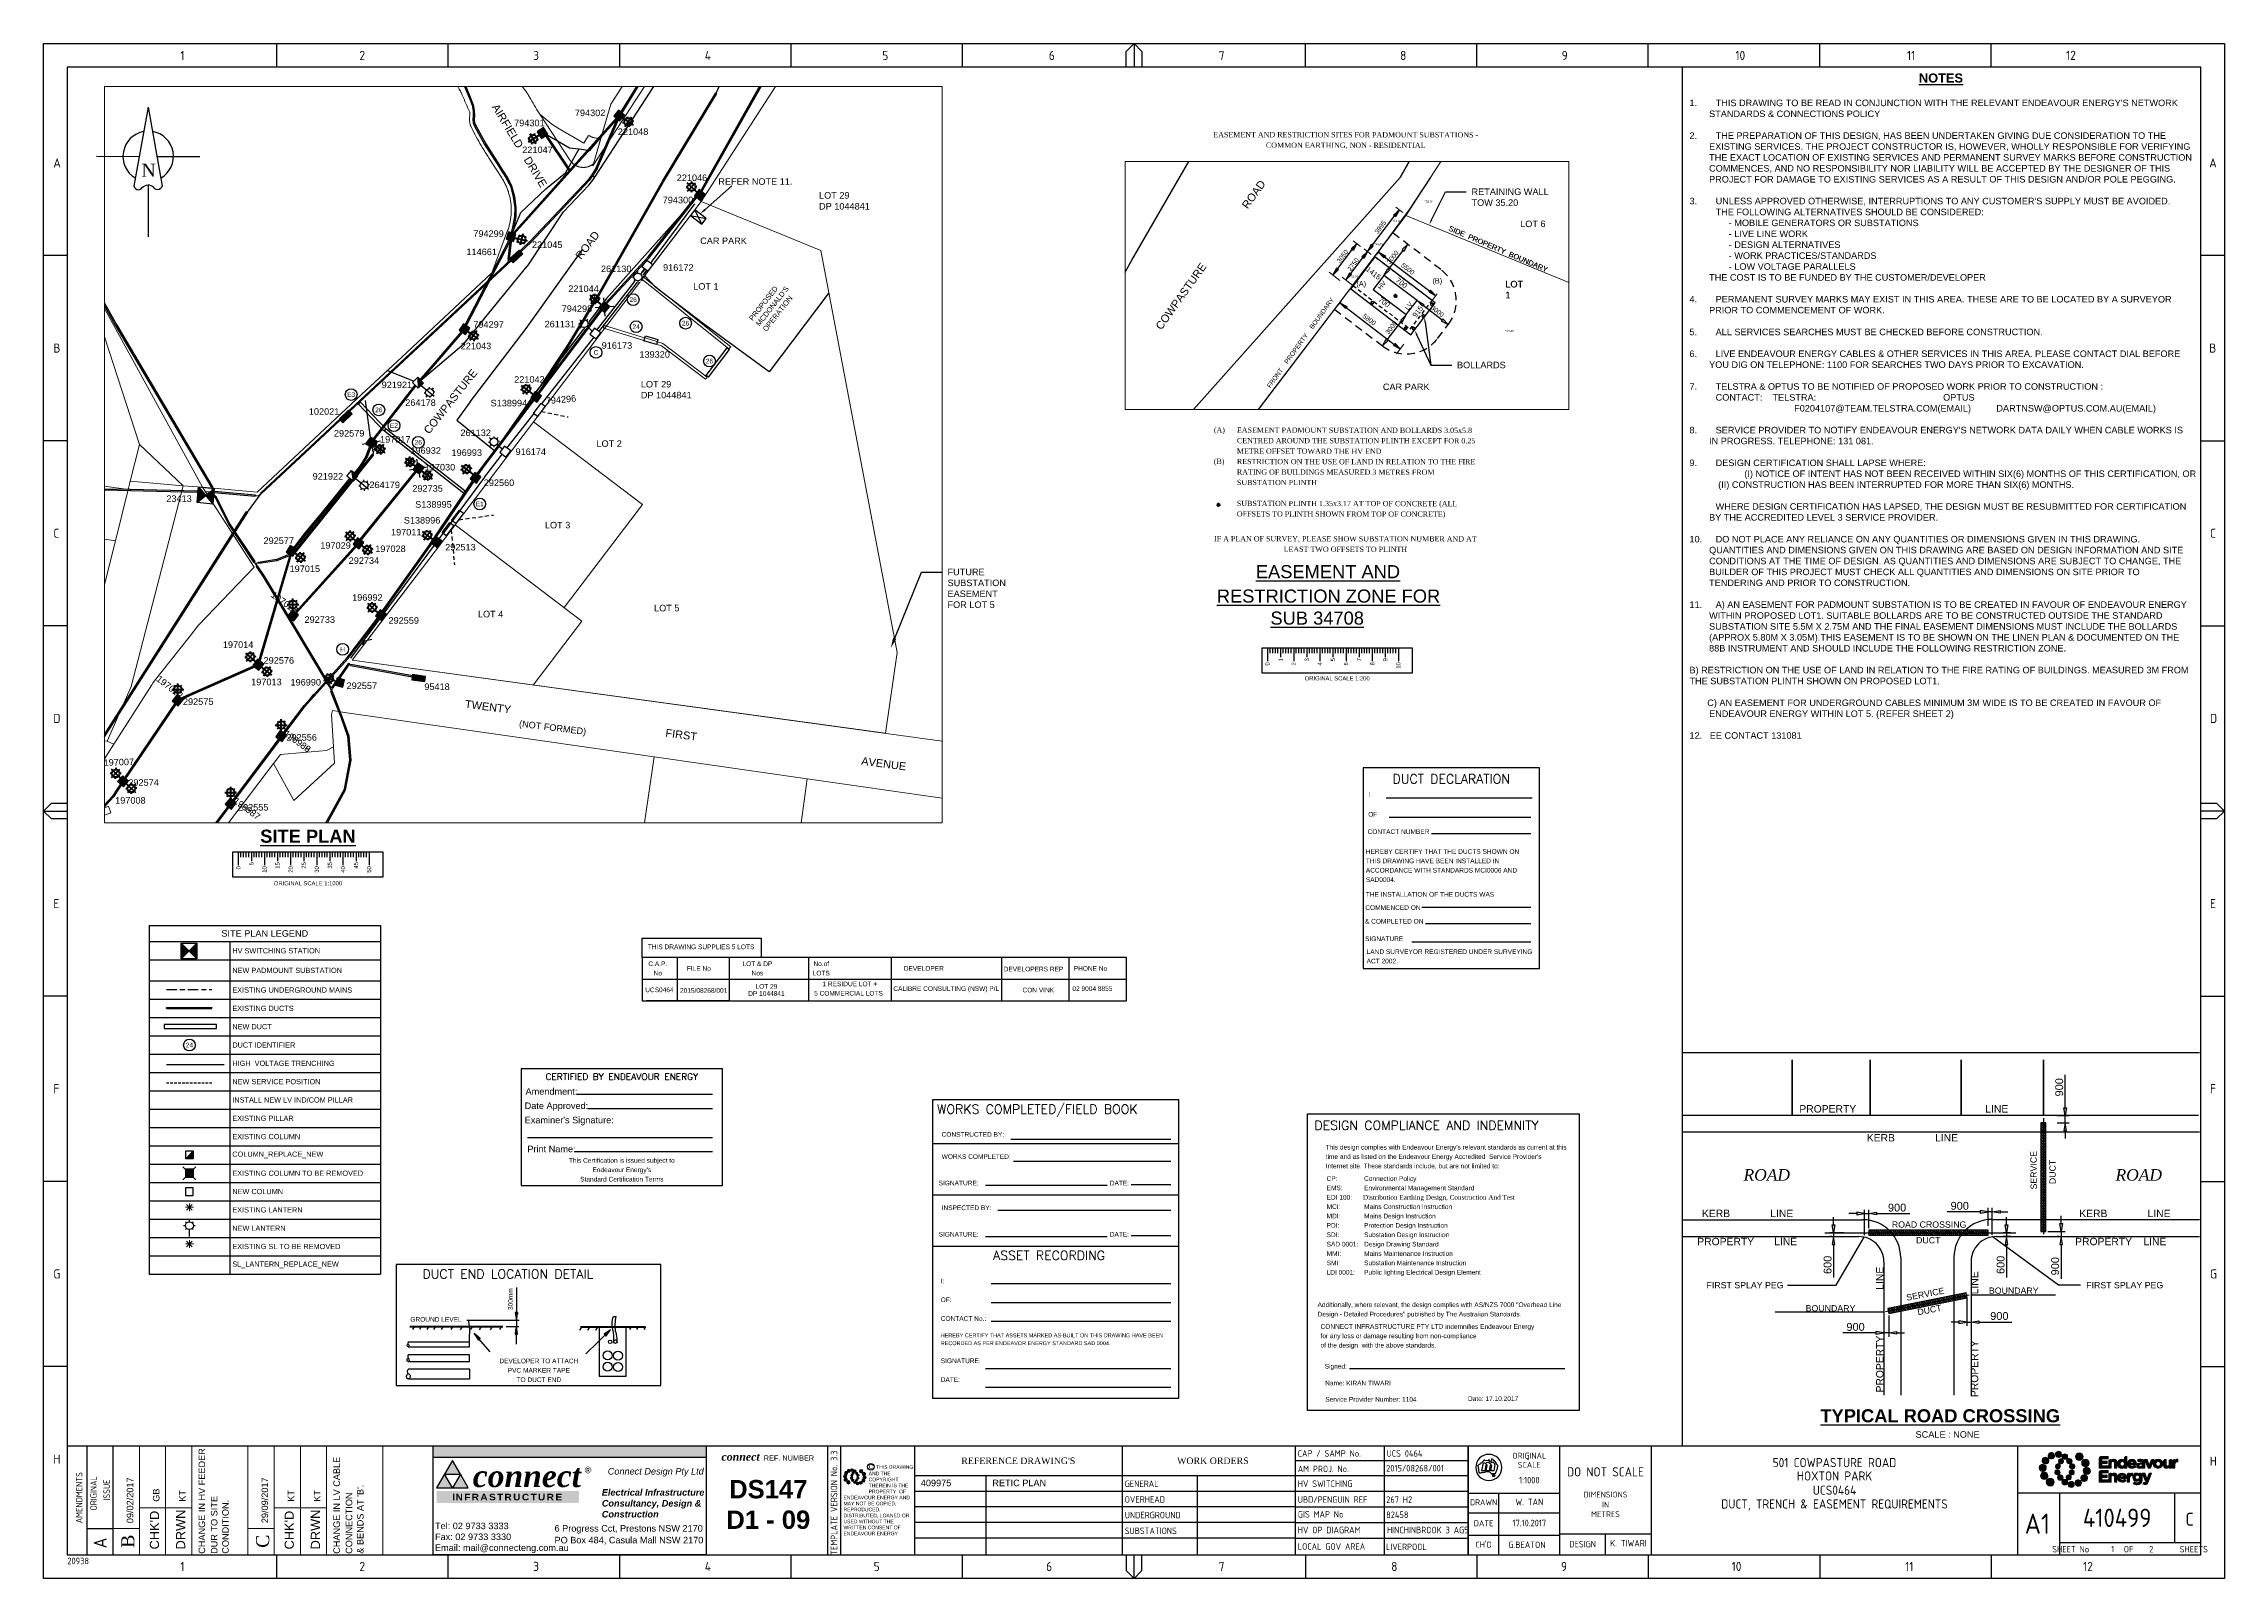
# Paper-space layout 'SHEET (1)' of a CAD drawing. Header units: metres, sheet in millimetres. Extents: x -9 to 824, y -5 to 581.
# The model-space entities are those that its viewports show. They can reach past a viewport. Long polylines and large blocks are cut down to what shows.
import ezdxf
from ezdxf import colors
from ezdxf.entities.mleader import LeaderData, LeaderLine
from ezdxf.enums import TextEntityAlignment as Align
from ezdxf.math import Vec2, Vec3

# ---------------------------------------------------------------- set-up
doc = ezdxf.new("R2010")
doc.units = ezdxf.units.M
for name, pattern in [('Cable Exist UG', [8.2, 4, -1.2, 1.8, -1.2]), ('Dash', [5, 3, -2]), ('DASHED', [0.75, 0.5, -0.25])]:
    doc.linetypes.add(name, pattern=pattern)
doc.layers.get('0').update_dxf_attribs({"color": 6})
for name, color, linetype in [('$0$x-Subdivision Plan$0$_SURVEY$TEXT', 4, 'Continuous'), ('_User Miscellaneous1', 7, 'Continuous'), ('_User Miscellaneous5', 7, 'Continuous'), ('Duct_SP_EXT', 7, 'Continuous'), ('Duct_SP_NEW', 7, 'Continuous'), ('Equip_SP_SL_EXT', 7, 'Continuous'), ('Equip_SP_SL_NEW', 7, 'Continuous'), ('Notes', 7, 'Continuous'), ('Notes_SP_NEW', 7, 'Continuous'), ('OH_Details_SP_MISC', 7, 'Continuous'), ('Panels_LV_SL_NEW', 7, 'Continuous'), ('Services_SP_NEW_UG', 7, 'Continuous'), ('Sub_SP_EXT', 7, 'Continuous'), ('Sub_SP_NEW', 7, 'Continuous'), ('SupportsUG_SP_LV_EXT', 7, 'Continuous'), ('SupportsUG_SP_LV_NEW', 7, 'Continuous'), ('SupportsUG_SP_LV_SL_EXT', 7, 'Continuous'), ('SupportsUG_SP_LV_SL_NEW', 7, 'Continuous'), ('Trench_SP_NEW', 7, 'Continuous')]:
    doc.layers.add(name, color=color, linetype=linetype)
doc.layers.add('Cadastre Land Parcels_SP_EXT', color=9, linetype='Continuous', lineweight=5)
doc.layers.add('Cadastre Roads_SP_EXT', color=9, linetype='Continuous', lineweight=5)
doc.layers.add('Viewports', color=6, linetype='Continuous', plot=False)
doc.styles.add('ARIAL', font='arial.ttf', dxfattribs={"height": 2})
doc.styles.add('ARIALBOLD', font='arialbd.ttf')
doc.styles.add('COLUMN_LABEL', font='arial.ttf')
doc.styles.add('Elec', font='romand__.ttf')
doc.styles.add('Header_Arial_3_5', font='arial.ttf')
doc.styles.add('iecARIAL', font='arial.ttf', dxfattribs={"height": 2})
doc.styles.add('iecISOCP', font='isocp.shx')
doc.styles.add('iecNAME', font='times.ttf')
doc.styles.add('iecTimesNewRoman', font='times.ttf')
doc.styles.add('Legend_Text', font='arial.ttf')
doc.styles.add('POLE_LABEL', font='arial.ttf')
doc.styles.add('SL_LABEL', font='arial.ttf', dxfattribs={"height": 2.5})
doc.styles.get("Standard").update_dxf_attribs({"font": 'arial.ttf'})
doc.styles.add('Text - TNRI12pt', font='timesi.ttf')
doc.linetypes.add('Cable G', pattern='A,6,-0.5,["G",Standard,S=1.7,R=0,X=0.3,Y=-0.8],-2.8', length=9.3)
doc.linetypes.add('Cable New UG', pattern='A,7,-0.25,["x",Standard,S=2,R=0,X=0.2,Y=-0.8],-2.1', length=9.35)
doc.linetypes.add('IE Trench HV', pattern='A,7,-0.2,["/",Standard,S=3,R=0,X=0.6,Y=-1.4],-2.5', length=9.7)

psp = doc.layouts.new('SHEET (1)')

# ---------------------------------------------------------------- texts
at = {"color": 7, "lineweight": -3}
for s, height, rotation, p in [('3000', 1.8, 51.95839, (506.45, 499.42)), ('1415', 2, 321.95839, (499.13, 493.28)), ('HV', 1.779, 51.95839, (502.3, 488.7)), ('LV', 1.779, 51.95839, (512.6, 480.74)), ('915', 2, 51.95839, (516.04, 478.59)), ('3000', 1.8, 51.95839, (505.91, 472.51))]:
    psp.add_text(s, height=height, rotation=rotation, dxfattribs=at).set_placement(p, align=Align.MIDDLE_CENTER)
for s, p in [('(A)', (494.43, 489.25)), ('(B)', (523.5, 490.38))]:
    psp.add_text(s, height=2, dxfattribs=at).set_placement(p, align=Align.MIDDLE_CENTER)
at = {"layer": '_User Miscellaneous1', "insert": (619.86, 569.61), "char_height": 2.5, "attachment_point": 1, "style": 'ARIAL'}
psp.add_mtext_dynamic_manual_height_columns("\\pi87.69;{\\fArial|b1|i0|c0|p34;\\H1.4x;\\LNOTES\\fArial|b0|i0|c0|p34;\\l\\P\\pi0;\\H0.71429x;\\P\\pi-7.5,l7.5;1.^ITHIS DRAWING TO BE READ IN CONJUNCTION WITH THE RELEVANT ENDEAVOUR ENERGY'S NETWORK STANDARDS & CONNECTIONS POLICY\\P\\pi0,l0;\\P\\pi-7.5,l7.5;2.^ITHE PREPARATION OF THIS DESIGN, HAS BEEN UNDERTAKEN GIVING DUE CONSIDERATION TO THE EXISTING SERVICES. THE PROJECT CONSTRUCTOR IS, HOWEVER, WHOLLY RESPONSIBLE FOR VERIFYING THE EXACT LOCATION OF EXISTING SERVICES AND PERMANENT SURVEY MARKS BEFORE CONSTRUCTION COMMENCES, AND NO RESPONSIBILITY NOR LIABILITY WILL BE ACCEPTED BY THE DESIGNER OF THIS PROJECT FOR DAMAGE TO EXISTING SERVICES AS A RESULT OF THIS DESIGN AND/OR POLE PEGGING.\\P\\pi95.811,l0;\\P\\pi-7.5,l7.5;3.^IUNLESS APPROVED OTHERWISE, INTERRUPTIONS TO ANY CUSTOMER'S SUPPLY MUST BE AVOIDED.\\P^ITHE FOLLOWING ALTERNATIVES SHOULD BE CONSIDERED:\\P\\pi-15,l15,t15;^I- MOBILE GENERATORS OR SUBSTATIONS\\P\\pt7.5,15;^I^I- LIVE LINE WORK\\P^I^I- DESIGN ALTERNATIVES\\P^I^I- WORK PRACTICES/STANDARDS\\P^I^I- LOW VOLTAGE PARALLELS\\P\\pi-7.5,l7.5,t7.5;^ITHE COST IS TO BE FUNDED BY THE CUSTOMER/DEVELOPER\\P\\pi0,l0,tz;\\P\\pi-7.5,l7.5;4.^IPERMANENT SURVEY MARKS MAY EXIST IN THIS AREA. THESE ARE TO BE LOCATED BY A SURVEYOR PRIOR TO COMMENCEMENT OF WORK.\\P\\pi0,l0;\\P\\pi-7.5,l7.5;5.^IALL SERVICES SEARCHES MUST BE CHECKED BEFORE CONSTRUCTION.\\P\\pi95.811,l0;\\P\\pi-7.5,l7.5;\\H0.99999x;\\C7;6.^ILIVE ENDEAVOUR ENERGY CABLES & OTHER SERVICES IN THIS AREA. PLEASE CONTACT DIAL BEFORE YOU DIG ON TELEPHONE: 1100 FOR SEARCHES TWO DAYS PRIOR TO EXCAVATION.\\P\\pi95.811,l0;\\C256;\\P\\pi-7.5,l7.5;7.^ITELSTRA & OPTUS TO BE NOTIFIED OF PROPOSED WORK PRIOR TO CONSTRUCTION :\\P^ICONTACT:    TELSTRA:                                                  OPTUS\\P^I^I^I^IF0204107@TEAM.TELSTRA.COM(EMAIL)          DARTNSW@OPTUS.COM.AU(EMAIL)\\P\\pi0,l0;\\P\\pi-7.5,l7.5;8.^ISERVICE PROVIDER TO NOTIFY ENDEAVOUR ENERGY'S NETWORK DATA DAILY WHEN CABLE WORKS IS IN PROGRESS. TELEPHONE: 131 081.\\P\\pi0,l0;\\P\\pi-7.5,l7.5;9.^IDESIGN CERTIFICATION SHALL LAPSE WHERE:\\P^I^I (I) NOTICE OF INTENT HAS NOT BEEN RECEIVED WITHIN SIX(6) MONTHS OF THIS CERTIFICATION, OR\\P\\pt7.5,10;^I^I (II) CONSTRUCTION HAS BEEN INTERRUPTED FOR MORE THAN SIX(6) MONTHS.\\P\\pt7.5;\\P\\ptz;^IWHERE DESIGN CERTIFICATION HAS LAPSED, THE DESIGN MUST BE RESUBMITTED FOR CERTIFICATION BY THE ACCREDITED LEVEL 3 SERVICE PROVIDER.\\P\\pi0,l0;\\P\\pi-7.5,l7.5;10.^IDO NOT PLACE ANY RELIANCE ON ANY QUANTITIES OR DIMENSIONS GIVEN IN THIS DRAWING. QUANTITIES AND DIMENSIONS GIVEN ON THIS DRAWING ARE BASED ON DESIGN INFORMATION AND SITE CONDITIONS AT THE TIME OF DESIGN. AS QUANTITIES AND DIMENSIONS ARE SUBJECT TO CHANGE, THE BUILDER OF THIS PROJECT MUST CHECK ALL QUANTITIES AND DIMENSIONS ON SITE PRIOR TO TENDERING AND PRIOR TO CONSTRUCTION.\\P\\pi95.811,l0;\\P\\pi-7.5,l7.5;\\C7;11.^IA) AN EASEMENT FOR PADMOUNT SUBSTATION IS TO BE CREATED IN FAVOUR OF ENDEAVOUR ENERGY WITHIN PROPOSED LOT1. SUITABLE BOLLARDS ARE TO BE CONSTRUCTED OUTSIDE THE STANDARD SUBSTATION SITE 5.5M X 2.75M AND THE FINAL EASEMENT DIMENSIONS MUST INCLUDE THE BOLLARDS (APPROX 5.80M X 3.05M).THIS EASEMENT IS TO BE SHOWN ON THE LINEN PLAN & DOCUMENTED ON THE 88B INSTRUMENT AND SHOULD INCLUDE THE FOLLOWING RESTRICTION ZONE.\\P}\\P\\pi0;B) RESTRICTION ON THE USE OF LAND IN RELATION TO THE FIRE RATING OF BUILDINGS. MEASURED 3M FROM THE SUBSTATION PLINTH SHOWN ON PROPOSED LOT1.\\P\\P\\pl0,t190;       C) AN EASEMENT FOR UNDERGROUND CABLES MINIMUM 3M WIDE IS TO BE CREATED IN FAVOUR OF ^I\\P\\pt7.5;^IENDEAVOUR ENERGY WITHIN {\\C7;LOT 5}. (REFER SHEET 2)\\P\\pl7.5,tz;\\P\\pi-7.5,t2.5;12.   EE CONTACT 131081", width=191.6211, gutter_width=10, heights=[0], dxfattribs=at)
at = {"layer": '_User Miscellaneous1', "color": 7, "lineweight": -3, "char_height": 2, "rotation": 359.94365, "line_spacing_factor": 1.2, "style": 'Elec'}
for s, insert, width, attachment_point in [('{\\fTimes New Roman|b0|i0|c0|p18;EASEMENT AND RESTRICTION SITES FOR PADMOUNT SUBSTATIONS - COMMON EARTHING, NON - RESIDENTIAL}', (488.5, 543.95), 101.6293, 5), ('{\\fTimes New Roman|b0|i0|c0|p18;(A)\\P\\P\\P(B)}', (438.11, 434.4), 90.7454, 1), ('{\\fTimes New Roman|b0|i0|c0|p18;EASEMENT PADMOUNT SUBSTATION AND BOLLARDS 3.05x5.8 CENTRED AROUND THE SUBSTATION PLINTH EXCEPT FOR 0.25 METRE OFFSET TOWARD THE HV END\\PRESTRICTION ON THE USE OF LAND IN RELATION TO THE FIRE RATING OF BUILDINGS MEASURED 3 METRES FROM SUBSTATION PLINTH\\P\\PSUBSTATION PLINTH 1.35x3.17 AT TOP OF CONCRETE (ALL OFFSETS TO PLINTH SHOWN FROM TOP OF CONCRETE)}', (446.93, 434.33), 90.7454, 1), ('{\\fTimes New Roman|b0|i0|c0|p18;IF A PLAN OF SURVEY, PLEASE SHOW SUBSTATION NUMBER AND AT LEAST TWO OFFSETS TO PLINTH}', (488.36, 389.78), 101.6293, 5)]:
    psp.add_mtext(s, dxfattribs=dict(at, insert=insert, width=width, attachment_point=attachment_point))
at = {"layer": '_User Miscellaneous1', "insert": (248.74, 529.56), "char_height": 2.5, "attachment_point": 1}
psp.add_mtext('REFER NOTE 11.', dxfattribs=at)
at = {"layer": '_User Miscellaneous1', "lineweight": 0, "attachment_point": 1}
for s, width, insert, char_height in [('LOT 29\\PDP 1044841', 34.9998, (287.24, 524.27), 2.5), ('*32.94', 3.1354, (518.67, 521.09), 0.8), ('*34.85', 3.1354, (506.39, 513.67), 0.8), ('CAR PARK', 19.044, (241.8, 506.91), 2.5), ('*34.83', 3.1354, (499.44, 504.7), 0.8), ('*35.03', 3.1354, (490.1, 492.43), 0.8), ('LOT 1', 13.5361, (239.15, 489.5), 2.5), ('*33.46', 3.1354, (549.45, 471.58), 0.8), ('LOT 29\\PDP 1044841', 34.9998, (219.13, 452.12), 2.5), ('CAR PARK', 19.044, (502.69, 451.11), 2.5), ('LOT 2', 13.5361, (202.18, 429.41), 2.5), ('LOT 3', 13.5361, (182.49, 398.28), 2.5), ('LOT 4', 13.5361, (156.88, 364.29), 2.5), ('LOT 5', 13.5361, (224.19, 366.59), 2.5), ('409975', 42.9732, (326.13, 32.3), 2.5), ('RETIC PLAN', 42.9732, (353.46, 32.3), 2.5), ('{\\Fisocp|c0;G.BEATON}', 17.5094, (550.67, 8.66), 2.5)]:
    psp.add_mtext_dynamic_manual_height_columns(s, width=width, gutter_width=4, heights=[0], dxfattribs=dict(at, insert=insert, char_height=char_height))
for s, width, insert, char_height, rotation in [("PROPOSED MCDONALD'S OPERATION", 19.044, (260.3, 476.16), 2, 51.77296), ('(NOT FORMED)', 40.1733, (172.79, 322.48), 2.5, 353.08302)]:
    psp.add_mtext_dynamic_manual_height_columns(s, width=width, gutter_width=4, heights=[0], dxfattribs=dict(at, insert=insert, char_height=char_height, rotation=rotation))
at = {"layer": '_User Miscellaneous5', "lineweight": 0, "insert": (249.94, 42.57), "char_height": 2.5, "attachment_point": 1, "style": 'iecARIAL'}
psp.add_mtext_dynamic_manual_height_columns('\\pi0.0125;{\\fTimes New Roman|b1|i1|c0|p18;\\H1.2x;\\C244;connect\\fArial|b0|i0|c0|p34;\\H0.66667x;\\C256; \\fArial|b1|i0|c0|p34; \\fArial|b0|i0|c0|p34;REF. NUMBER}', width=35.094, gutter_width=9, heights=[0], dxfattribs=at)
at = {"layer": '_User Miscellaneous5', "insert": (244.07, 32.17), "char_height": 7, "attachment_point": 1, "style": 'ARIALBOLD'}
psp.add_mtext_dynamic_manual_height_columns('\\pi8.8137;{\\C7;DS147\\P\\pi7.7393;D1 - 09}', width=46.3866, gutter_width=35, heights=[0], dxfattribs=at)
at = {"layer": 'Cadastre Roads_SP_EXT', "color": 0}
psp.add_text('COWPASTURE                       ROAD', height=3, rotation=54.47121, dxfattribs=at).set_placement((418.03, 471.36))
at = {"layer": 'Notes'}
for s, height, rotation, p in [('3995', 1.779, 52.74648, (501.73, 510.87)), ('SIDE  PROPERTY  BOUNDARY', 2, 336.81459, (546.73, 502.59)), ('SIDE  PROPERTY  BOUNDARY', 2, 336.81459, (546.83, 502.51)), ('3050', 1.779, 52.74648, (487.27, 499.73)), ('2750', 1.779, 52.74648, (491.37, 496.64)), ('700', 2, 322.74648, (509.86, 489.56)), ('5500', 1.8, 322.74648, (512.26, 494.96)), ('FRONT    PROPERTY    BOUNDARY', 1.7787, 54.16689, (471.2, 466.72)), ('700', 2, 322.74648, (503.2, 482.2)), ('5800', 1.8, 322.74648, (497.5, 475.55)), ('3000', 1.779, 322.74648, (523.57, 478.76))]:
    psp.add_text(s, height=height, rotation=rotation, dxfattribs=at).set_placement(p, align=Align.MIDDLE_CENTER)
at = {"layer": 'Notes', "linetype": 'IE Trench HV'}
for s, p in [('%%UEASEMENT AND', (454.16, 376.74)), ('%%URESTRICTION ZONE FOR', (439.25, 367.42)), ('%%USUB 34708', (459.74, 359))]:
    psp.add_text(s, height=5, dxfattribs=at).set_placement(p)
at = {"layer": 'Notes'}
for s, p in [('THIS DRAWING SUPPLIES 5 LOTS', (242.17, 235.89)), ('FILE No', (241.31, 227.64)), ('DEVELOPER', (327.27, 227.64)), ('PHONE No', (390.94, 227.63)), ('UCS0464', (226.24, 219.46)), ('2015/08268/001', (243.15, 219.23)), ('DP 1044841', (267.13, 218.06)), ('LOT 29', (267.13, 220.79)), ('5 COMMERCIAL LOTS', (298.49, 218.15)), ('1 RESIDUE LOT + ', (299.36, 221.72)), ('02 9004 8855', (391.7, 219.93))]:
    psp.add_text(s, height=1.79, dxfattribs=at).set_placement(p, align=Align.MIDDLE_CENTER)
at = {"layer": 'Notes', "linetype": 'Cable G', "insert": (91.94, 278.13), "char_height": 5, "attachment_point": 5}
psp.add_mtext_dynamic_manual_height_columns('{\\fArial|b1|i0|c0|p34;\\LSITE PLAN}', width=42.8653, gutter_width=4, heights=[0], dxfattribs=at)
at = {"layer": 'Notes'}
for s, insert, char_height, attachment_point, line_spacing_factor in [('C.A.P.\\PNo', (225.6, 227.64), 1.79, 5, 1.2), ('LOT & DP\\PNos', (263.68, 227.64), 1.79, 5, 1.2), ('No.of\\PLOTS', (288.09, 227.64), 1.79, 5, 1.2), ('900', (699.2, 136.24), 3, 5, 0.920724), ('900', (723.14, 136.92), 3, 5, 0.920724), ('FIRST SPLAY PEG', (655.83, 106.61), 2.4, 6, 0.920724), ('FIRST SPLAY PEG', (800.91, 106.61), 2.4, 6, 0.920724), ('900', (683.33, 90.66), 3, 5, 0.920724), ('900', (738.28, 94.82), 3, 5, 0.920724)]:
    psp.add_mtext(s, dxfattribs=dict(at, insert=insert, char_height=char_height, attachment_point=attachment_point, line_spacing_factor=line_spacing_factor))
at = {"layer": 'Notes', "char_height": 1.79, "attachment_point": 5, "line_spacing_factor": 1.2}
for s, insert, width in [('DEVELOPERS REP', (369.19, 227.4), 25.6934), ('CALIBRE CONSULTING (NSW) P/L', (335.85, 219.67), 48.9821), ('CON VINK', (371.02, 219.38), 40.1506)]:
    psp.add_mtext(s, dxfattribs=dict(at, insert=insert, width=width))
at = {"layer": 'Notes', "char_height": 3, "attachment_point": 5, "rotation": 90, "line_spacing_factor": 0.920724}
for s, insert in [('900', (761.17, 182.23)), ('600', (672.65, 114.37)), ('600', (738.76, 114.37)), ('900', (759.61, 113.86))]:
    psp.add_mtext(s, dxfattribs=dict(at, insert=insert))
at = {"layer": 'Notes'}
for s, insert, char_height, attachment_point, line_spacing_factor, style in [('PROPERTY                                             LINE', (661.85, 175.4), 2.8252, 1, 0.920724, 'Legend_Text'), ('KERB              LINE', (687.62, 164.35), 2.8252, 1, 0.920724, 'Legend_Text'), ('\\fTimes New Roman|b0|i1|c0|p34;\\H1.500000x;ROAD', (640.52, 150.96), 2.9394, 1, 0.993671, 'Text - TNRI12pt'), ('\\fTimes New Roman|b0|i1|c0|p34;\\H1.500000x;ROAD', (782.67, 150.96), 2.9394, 1, 0.993671, 'Text - TNRI12pt'), ('KERB              LINE', (624.64, 135.46), 2.8252, 1, 0.920724, 'Legend_Text'), ('KERB              LINE', (768.83, 135.46), 2.8252, 1, 0.920724, 'Legend_Text'), ('PROPERTY       LINE', (622.85, 124.71), 2.8252, 1, 0.920724, 'Legend_Text'), ('PROPERTY    LINE', (802.12, 124.71), 2.8252, 3, 0.920724, 'Legend_Text')]:
    psp.add_mtext(s, dxfattribs=dict(at, insert=insert, char_height=char_height, attachment_point=attachment_point, line_spacing_factor=line_spacing_factor, style=style))
at = {"layer": 'Notes', "char_height": 2.4, "attachment_point": 1, "line_spacing_factor": 0.920724, "style": 'Header_Arial_3_5'}
for s, insert, width, rotation in [('SERVICE', (750.21, 143.16), 15.4793, 90.3648), ('DUCT', (757.4, 145.22), 9.4758, 90.10766), ('SERVICE', (702.53, 103.03), 15.4793, 10.71518), ('DUCT', (706.77, 97.46), 9.4758, 10.71518)]:
    psp.add_mtext(s, dxfattribs=dict(at, insert=insert, width=width, rotation=rotation))
at = {"layer": 'Notes', "attachment_point": 1, "line_spacing_factor": 0.920724}
for s, insert, char_height, width, style in [('ROAD CROSSING', (697.19, 130.98), 2.4, 28.5313, 'Header_Arial_3_5'), ('DUCT', (706.46, 124.98), 2.4, 9.2747, 'Header_Arial_3_5'), ('BOUNDARY', (734.28, 105.73), 2.4, 28.5313, 'Header_Arial_3_5'), ('BOUNDARY', (664.26, 98.98), 2.4, 28.5313, 'Header_Arial_3_5'), ('\\fArial|b1|i0|c0|p34;\\LTYPICAL ROAD CROSSING', (669.89, 59.21), 5, 93.6107, 'ARIAL'), ('SCALE : NONE', (706.27, 50.83), 2.5, 24.474, 'Header_Arial_3_5')]:
    psp.add_mtext(s, dxfattribs=dict(at, insert=insert, char_height=char_height, width=width, style=style))
at = {"layer": 'Notes', "char_height": 2.8252, "rotation": 90, "line_spacing_factor": 0.920724, "style": 'Legend_Text'}
for insert, attachment_point in [((691.17, 65.62), 1), ((727.37, 111.89), 3)]:
    psp.add_mtext('PROPERTY                LINE', dxfattribs=dict(at, insert=insert, attachment_point=attachment_point))
at = {"layer": 'Services_SP_NEW_UG', "char_height": 2.5, "attachment_point": 1}
for s, width, insert in [('LOT 6', 9.5697, (555.15, 513.39)), ('LOT 1', 9.0888, (549.55, 490.31))]:
    psp.add_mtext_dynamic_manual_height_columns(s, width=width, gutter_width=4, heights=[0], dxfattribs=dict(at, insert=insert))
at = {"layer": 'Services_SP_NEW_UG', "color": 2, "insert": (549.45, 490.39), "char_height": 2.5, "attachment_point": 1}
psp.add_mtext_dynamic_manual_height_columns('LOT 1', width=9.0888, gutter_width=4, heights=[0], dxfattribs=at)

msp = doc.modelspace()

# ---------------------------------------------------------------- texts
at = {"layer": 'Cadastre Roads_SP_EXT', "color": 0}
for s, rotation, p in [('AIRFIELD    DRIVE', 301.2106, (301603.98, 6245003.53)), ('ROAD', 52.9116, (301638.19, 6244944.97)), ('COWPASTURE', 51.585, (301580.13, 6244878.29)), ('TWENTY', 352.614, (301593.67, 6244774.01)), ('FIRST', 352.614, (301670.29, 6244762.94)), ('AVENUE', 352.614, (301745.14, 6244752.22))]:
    msp.add_text(s, height=3, rotation=rotation, dxfattribs=at).set_placement(p)
at = {"layer": 'Duct_SP_EXT'}
msp.add_text('FB281596', height=1.8, dxfattribs=at).set_placement((301442.98, 6244738.29))

# ---------------------------------------------------------------- blocks, each defined once
blk = doc.blocks.new('NorthPnt 11(NP11)')
for p, q in [((-19.7, 0.02), (-3.49, 0)), ((3.32, 0), (19.7, -0.02)), ((-0.08, -10.94), (-0.08, -30.8))]:
    blk.add_line(p, q)
for points in [[(-0.08, 18.81), (-5.43, -10.68, 0.877048), (-2.29, -11.9, -0.1543), (-0.08, -10.94, 0.090511)], [(-0.08, 18.81), (5.26, -10.68, -0.877048), (2.13, -11.9, 0.1543), (-0.08, -10.94, -0.090511)]]:
    blk.add_lwpolyline(points, format="xyb")
for start, end in [(100.5988, 238.86433), (300.09942, 80.43745)]:
    blk.add_arc((0, 0), 9.64, start, end)
at = {"color": 7, "style": 'iecNAME'}
blk.add_text('N', height=5.02, dxfattribs=at).set_placement((-2.62, -7.82))
blk = doc.blocks.new('EE_LOGO_SMALL')
at = {"layer": 'Notes'}
h = blk.add_hatch(color=256, dxfattribs=at)
edge = h.paths.add_edge_path()
edge.add_spline(control_points=[(-8.4, 2), (-9.2, 2), (-9.8, 1.4), (-9.8, 0.7), (-9.9, -0.1), (-9.3, -0.7), (-8.6, -0.8), (-7.8, -0.8), (-7.2, -0.2), (-7.1, 0.5), (-7.1, 1.3), (-7.7, 1.9), (-8.4, 2)], knot_values=[0, 0, 0, 0, 1, 1, 1, 2, 2, 2, 3, 3, 3, 4, 4, 4, 4], degree=3, periodic=0)
h = blk.add_hatch(color=256, dxfattribs=at)
edge = h.paths.add_edge_path()
edge.add_spline(control_points=[(-6.8, 4.5), (-7.4, 4.8), (-8.2, 4.6), (-8.6, 4), (-8.9, 3.4), (-8.7, 2.6), (-8.1, 2.2), (-7.5, 1.9), (-6.7, 2.1), (-6.3, 2.7), (-6, 3.3), (-6.2, 4.1), (-6.8, 4.5)], knot_values=[0, 0, 0, 0, 1, 1, 1, 2, 2, 2, 3, 3, 3, 4, 4, 4, 4], degree=3, periodic=0)
h = blk.add_hatch(color=256, dxfattribs=at)
edge = h.paths.add_edge_path()
edge.add_spline(control_points=[(-4.2, 5.9), (-4.6, 6.5), (-5.3, 6.6), (-5.9, 6.3), (-6.4, 5.9), (-6.6, 5.1), (-6.2, 4.6), (-5.9, 4), (-5.1, 3.8), (-4.6, 4.2), (-4, 4.6), (-3.8, 5.3), (-4.2, 5.9)], knot_values=[0, 0, 0, 0, 1, 1, 1, 2, 2, 2, 3, 3, 3, 4, 4, 4, 4], degree=3, periodic=0)
h = blk.add_hatch(color=256, dxfattribs=at)
edge = h.paths.add_edge_path()
edge.add_spline(control_points=[(-1.3, 5.9), (-1.4, 6.5), (-2, 7), (-2.6, 6.9), (-3.3, 6.9), (-3.7, 6.3), (-3.7, 5.6), (-3.6, 5), (-3, 4.5), (-2.4, 4.6), (-1.7, 4.7), (-1.3, 5.2), (-1.3, 5.9)], knot_values=[0, 0, 0, 0, 1, 1, 1, 2, 2, 2, 3, 3, 3, 4, 4, 4, 4], degree=3, periodic=0)
h = blk.add_hatch(color=256, dxfattribs=at)
edge = h.paths.add_edge_path()
edge.add_spline(control_points=[(-2.5, 2.1), (-3, 2.2), (-3.5, 1.9), (-3.6, 1.3), (-3.7, 0.8), (-3.4, 0.3), (-2.9, 0.2), (-2.4, 0.1), (-1.9, 0.4), (-1.8, 0.9), (-1.7, 1.5), (-2, 2), (-2.5, 2.1)], knot_values=[0, 0, 0, 0, 1, 1, 1, 2, 2, 2, 3, 3, 3, 4, 4, 4, 4], degree=3, periodic=0)
h = blk.add_hatch(color=256, dxfattribs=at)
edge = h.paths.add_edge_path()
edge.add_spline(control_points=[(1, 4.9), (1, 4.3), (0.5, 3.8), (-0.1, 3.8), (-0.7, 3.8), (-1.2, 4.3), (-1.2, 4.9), (-1.2, 5.5), (-0.7, 6), (-0.1, 6), (0.5, 6), (1, 5.5), (1, 4.9)], knot_values=[0, 0, 0, 0, 1, 1, 1, 2, 2, 2, 3, 3, 3, 4, 4, 4, 4], degree=3, periodic=0)
edge = h.paths.add_edge_path()
edge.add_spline(control_points=[(-1.4, 4), (-1.9, 4.1), (-2.4, 3.8), (-2.5, 3.3), (-2.6, 2.7), (-2.3, 2.2), (-1.8, 2.1), (-1.3, 2), (-0.7, 2.3), (-0.6, 2.9), (-0.5, 3.4), (-0.9, 3.9), (-1.4, 4)], knot_values=[0, 0, 0, 0, 1, 1, 1, 2, 2, 2, 3, 3, 3, 4, 4, 4, 4], degree=3, periodic=0)
h = blk.add_hatch(color=256, dxfattribs=at)
edge = h.paths.add_edge_path()
edge.add_spline(control_points=[(2.3, 2.4), (2.8, 2.8), (2.8, 3.4), (2.4, 3.9), (2, 4.3), (1.4, 4.3), (0.9, 3.9), (0.5, 3.6), (0.5, 2.9), (0.9, 2.5), (1.2, 2), (1.9, 2), (2.3, 2.4)], knot_values=[0, 0, 0, 0, 1, 1, 1, 2, 2, 2, 3, 3, 3, 4, 4, 4, 4], degree=3, periodic=0)
edge = h.paths.add_edge_path()
edge.add_spline(control_points=[(1, 4.9), (1, 4.3), (0.5, 3.8), (-0.1, 3.8), (-0.7, 3.8), (-1.2, 4.3), (-1.2, 4.9), (-1.2, 5.5), (-0.7, 6), (-0.1, 6), (0.5, 6), (1, 5.5), (1, 4.9)], knot_values=[0, 0, 0, 0, 1, 1, 1, 2, 2, 2, 3, 3, 3, 4, 4, 4, 4], degree=3, periodic=0)
h = blk.add_hatch(color=256, dxfattribs=at)
edge = h.paths.add_edge_path()
edge.add_spline(control_points=[(1, 4.9), (1, 4.3), (0.5, 3.8), (-0.1, 3.8), (-0.7, 3.8), (-1.2, 4.3), (-1.2, 4.9), (-1.2, 5.5), (-0.7, 6), (-0.1, 6), (0.5, 6), (1, 5.5), (1, 4.9)], knot_values=[0, 0, 0, 0, 1, 1, 1, 2, 2, 2, 3, 3, 3, 4, 4, 4, 4], degree=3, periodic=0)
edge = h.paths.add_edge_path(flags=16)
edge.add_spline(control_points=[(1, 4.9), (1, 4.3), (0.5, 3.8), (-0.1, 3.8), (-0.7, 3.8), (-1.2, 4.3), (-1.2, 4.9), (-1.2, 5.5), (-0.7, 6), (-0.1, 6), (0.5, 6), (1, 5.5), (1, 4.9)], knot_values=[0, 0, 0, 0, 1, 1, 1, 2, 2, 2, 3, 3, 3, 4, 4, 4, 4], degree=3, periodic=0)
h = blk.add_hatch(color=256, dxfattribs=at)
edge = h.paths.add_edge_path()
edge.add_spline(control_points=[(3, 0.2), (3.5, 0.3), (3.8, 0.9), (3.7, 1.4), (3.6, 1.9), (3, 2.3), (2.5, 2.1), (1.9, 2), (1.6, 1.4), (1.8, 0.9), (1.9, 0.4), (2.5, 0.1), (3, 0.2)], knot_values=[0, 0, 0, 0, 1, 1, 1, 2, 2, 2, 3, 3, 3, 4, 4, 4, 4], degree=3, periodic=0)
h = blk.add_hatch(color=256, dxfattribs=at)
edge = h.paths.add_edge_path()
edge.add_spline(control_points=[(7, 4.9), (7, 4), (6.3, 3.4), (5.5, 3.4), (4.6, 3.4), (4, 4), (4, 4.9), (4, 5.7), (4.6, 6.4), (5.5, 6.4), (6.3, 6.4), (7, 5.7), (7, 4.9)], knot_values=[0, 0, 0, 0, 1, 1, 1, 2, 2, 2, 3, 3, 3, 4, 4, 4, 4], degree=3, periodic=0)
h = blk.add_hatch(color=256, dxfattribs=at)
edge = h.paths.add_edge_path()
edge.add_spline(control_points=[(8.4, 1.1), (9.1, 1.5), (9.4, 2.3), (9.1, 3), (8.8, 3.7), (7.9, 4.1), (7.2, 3.8), (6.5, 3.4), (6.2, 2.6), (6.5, 1.9), (6.8, 1.2), (7.7, 0.8), (8.4, 1.1)], knot_values=[0, 0, 0, 0, 1, 1, 1, 2, 2, 2, 3, 3, 3, 4, 4, 4, 4], degree=3, periodic=0)
h = blk.add_hatch(color=256, dxfattribs=at)
edge = h.paths.add_edge_path()
edge.add_spline(control_points=[(8.3, -1.9), (9, -1.9), (9.7, -1.4), (9.7, -0.6), (9.7, 0.1), (9.2, 0.8), (8.4, 0.8), (7.7, 0.8), (7, 0.3), (7, -0.5), (6.9, -1.2), (7.5, -1.9), (8.3, -1.9)], knot_values=[0, 0, 0, 0, 1, 1, 1, 2, 2, 2, 3, 3, 3, 4, 4, 4, 4], degree=3, periodic=0)
h = blk.add_hatch(color=256, dxfattribs=at)
edge = h.paths.add_edge_path()
edge.add_spline(control_points=[(-8.5, -1.1), (-9.2, -1.4), (-9.6, -2.3), (-9.3, -3), (-8.9, -3.7), (-8.1, -4), (-7.4, -3.7), (-6.7, -3.4), (-6.3, -2.5), (-6.6, -1.8), (-7, -1.1), (-7.8, -0.8), (-8.5, -1.1)], knot_values=[0, 0, 0, 0, 1, 1, 1, 2, 2, 2, 3, 3, 3, 4, 4, 4, 4], degree=3, periodic=0)
h = blk.add_hatch(color=256, dxfattribs=at)
edge = h.paths.add_edge_path()
edge.add_spline(control_points=[(-7.1, -4.8), (-7.1, -4), (-6.5, -3.3), (-5.6, -3.3), (-4.8, -3.3), (-4.1, -4), (-4.1, -4.8), (-4.1, -5.7), (-4.8, -6.3), (-5.6, -6.3), (-6.5, -6.3), (-7.1, -5.7), (-7.1, -4.8)], knot_values=[0, 0, 0, 0, 1, 1, 1, 2, 2, 2, 3, 3, 3, 4, 4, 4, 4], degree=3, periodic=0)
h = blk.add_hatch(color=256, dxfattribs=at)
edge = h.paths.add_edge_path()
edge.add_spline(control_points=[(-3.1, -0.2), (-3.7, -0.3), (-4, -0.8), (-3.8, -1.4), (-3.7, -1.9), (-3.2, -2.2), (-2.6, -2.1), (-2.1, -1.9), (-1.8, -1.4), (-1.9, -0.9), (-2.1, -0.3), (-2.6, 0), (-3.1, -0.2)], knot_values=[0, 0, 0, 0, 1, 1, 1, 2, 2, 2, 3, 3, 3, 4, 4, 4, 4], degree=3, periodic=0)
h = blk.add_hatch(color=256, dxfattribs=at)
edge = h.paths.add_edge_path()
edge.add_spline(control_points=[(-2.5, -2.3), (-2.9, -2.7), (-3, -3.4), (-2.6, -3.8), (-2.2, -4.2), (-1.5, -4.3), (-1.1, -3.9), (-0.7, -3.5), (-0.6, -2.8), (-1, -2.4), (-1.4, -2), (-2, -1.9), (-2.5, -2.3)], knot_values=[0, 0, 0, 0, 1, 1, 1, 2, 2, 2, 3, 3, 3, 4, 4, 4, 4], degree=3, periodic=0)
h = blk.add_hatch(color=256, dxfattribs=at)
edge = h.paths.add_edge_path()
edge.add_spline(control_points=[(-1.2, -4.8), (-1.2, -4.2), (-0.7, -3.7), (-0.1, -3.7), (0.5, -3.7), (1, -4.2), (1, -4.8), (1, -5.4), (0.5, -5.9), (-0.1, -5.9), (-0.7, -5.9), (-1.2, -5.4), (-1.2, -4.8)], knot_values=[0, 0, 0, 0, 1, 1, 1, 2, 2, 2, 3, 3, 3, 4, 4, 4, 4], degree=3, periodic=0)
h = blk.add_hatch(color=256, dxfattribs=at)
edge = h.paths.add_edge_path()
edge.add_spline(control_points=[(1.2, -3.9), (1.7, -4.1), (2.2, -3.7), (2.3, -3.2), (2.5, -2.7), (2.1, -2.2), (1.6, -2.1), (1.1, -2), (0.6, -2.3), (0.5, -2.8), (0.4, -3.3), (0.7, -3.8), (1.2, -3.9)], knot_values=[0, 0, 0, 0, 1, 1, 1, 2, 2, 2, 3, 3, 3, 4, 4, 4, 4], degree=3, periodic=0)
h = blk.add_hatch(color=256, dxfattribs=at)
edge = h.paths.add_edge_path()
edge.add_spline(control_points=[(1.2, -5.8), (1.3, -6.5), (1.8, -6.9), (2.5, -6.9), (3.1, -6.8), (3.6, -6.2), (3.5, -5.6), (3.4, -5), (2.9, -4.5), (2.2, -4.6), (1.6, -4.6), (1.1, -5.2), (1.2, -5.8)], knot_values=[0, 0, 0, 0, 1, 1, 1, 2, 2, 2, 3, 3, 3, 4, 4, 4, 4], degree=3, periodic=0)
h = blk.add_hatch(color=256, dxfattribs=at)
edge = h.paths.add_edge_path()
edge.add_spline(control_points=[(2.4, -2), (2.9, -2.1), (3.4, -1.8), (3.5, -1.3), (3.6, -0.8), (3.3, -0.3), (2.8, -0.2), (2.2, -0.1), (1.7, -0.4), (1.6, -0.9), (1.5, -1.4), (1.8, -1.9), (2.4, -2)], knot_values=[0, 0, 0, 0, 1, 1, 1, 2, 2, 2, 3, 3, 3, 4, 4, 4, 4], degree=3, periodic=0)
h = blk.add_hatch(color=256, dxfattribs=at)
edge = h.paths.add_edge_path()
edge.add_spline(control_points=[(4, -5.8), (4.4, -6.4), (5.2, -6.6), (5.7, -6.2), (6.3, -5.8), (6.5, -5.1), (6.1, -4.5), (5.7, -4), (5, -3.8), (4.4, -4.2), (3.8, -4.5), (3.7, -5.3), (4, -5.8)], knot_values=[0, 0, 0, 0, 1, 1, 1, 2, 2, 2, 3, 3, 3, 4, 4, 4, 4], degree=3, periodic=0)
h = blk.add_hatch(color=256, dxfattribs=at)
edge = h.paths.add_edge_path()
edge.add_spline(control_points=[(6.7, -4.4), (7.3, -4.8), (8.1, -4.6), (8.4, -4), (8.8, -3.3), (8.6, -2.6), (8, -2.2), (7.3, -1.8), (6.6, -2.1), (6.2, -2.7), (5.8, -3.3), (6, -4.1), (6.7, -4.4)], knot_values=[0, 0, 0, 0, 1, 1, 1, 2, 2, 2, 3, 3, 3, 4, 4, 4, 4], degree=3, periodic=0)
at = {"layer": 'Notes', "lineweight": 0}
for points in [[(1.8, 2.1), (1.8, 2.1)], [(-2, -2.1), (-2, -2.1)]]:
    blk.add_lwpolyline(points, dxfattribs=at)
for points in [[(-8.4, 2), (-9.2, 2), (-9.8, 1.4), (-9.8, 0.7), (-9.9, -0.1), (-9.3, -0.7), (-8.6, -0.8), (-7.8, -0.8), (-7.2, -0.2), (-7.1, 0.5), (-7.1, 1.3), (-7.7, 1.9), (-8.4, 2)], [(-6.8, 4.5), (-7.4, 4.8), (-8.2, 4.6), (-8.6, 4), (-8.9, 3.4), (-8.7, 2.6), (-8.1, 2.2), (-7.5, 1.9), (-6.7, 2.1), (-6.3, 2.7), (-6, 3.3), (-6.2, 4.1), (-6.8, 4.5)], [(-4.2, 5.9), (-4.6, 6.5), (-5.3, 6.6), (-5.9, 6.3), (-6.4, 5.9), (-6.6, 5.1), (-6.2, 4.6), (-5.9, 4), (-5.1, 3.8), (-4.6, 4.2), (-4, 4.6), (-3.8, 5.3), (-4.2, 5.9)], [(-1.3, 5.9), (-1.4, 6.5), (-2, 7), (-2.6, 6.9), (-3.3, 6.9), (-3.7, 6.3), (-3.7, 5.6), (-3.6, 5), (-3, 4.5), (-2.4, 4.6), (-1.7, 4.7), (-1.3, 5.2), (-1.3, 5.9)], [(-2.5, 2.1), (-3, 2.2), (-3.5, 1.9), (-3.6, 1.3), (-3.7, 0.8), (-3.4, 0.3), (-2.9, 0.2), (-2.4, 0.1), (-1.9, 0.4), (-1.8, 0.9), (-1.7, 1.5), (-2, 2), (-2.5, 2.1)], [(-1.4, 4), (-1.9, 4.1), (-2.4, 3.8), (-2.5, 3.3), (-2.6, 2.7), (-2.3, 2.2), (-1.8, 2.1), (-1.3, 2), (-0.7, 2.3), (-0.6, 2.9), (-0.5, 3.4), (-0.9, 3.9), (-1.4, 4)], [(1, 4.9), (1, 4.3), (0.5, 3.8), (-0.1, 3.8), (-0.7, 3.8), (-1.2, 4.3), (-1.2, 4.9), (-1.2, 5.5), (-0.7, 6), (-0.1, 6), (0.5, 6), (1, 5.5), (1, 4.9)], [(1, 4.9), (1, 4.3), (0.5, 3.8), (-0.1, 3.8), (-0.7, 3.8), (-1.2, 4.3), (-1.2, 4.9), (-1.2, 5.5), (-0.7, 6), (-0.1, 6), (0.5, 6), (1, 5.5), (1, 4.9)], [(2.3, 2.4), (2.8, 2.8), (2.8, 3.4), (2.4, 3.9), (2, 4.3), (1.4, 4.3), (0.9, 3.9), (0.5, 3.6), (0.5, 2.9), (0.9, 2.5), (1.2, 2), (1.9, 2), (2.3, 2.4)], [(3, 0.2), (3.5, 0.3), (3.8, 0.9), (3.7, 1.4), (3.6, 1.9), (3, 2.3), (2.5, 2.1), (1.9, 2), (1.6, 1.4), (1.8, 0.9), (1.9, 0.4), (2.5, 0.1), (3, 0.2)], [(7, 4.9), (7, 4), (6.3, 3.4), (5.5, 3.4), (4.6, 3.4), (4, 4), (4, 4.9), (4, 5.7), (4.6, 6.4), (5.5, 6.4), (6.3, 6.4), (7, 5.7), (7, 4.9)], [(8.4, 1.1), (9.1, 1.5), (9.4, 2.3), (9.1, 3), (8.8, 3.7), (7.9, 4.1), (7.2, 3.8), (6.5, 3.4), (6.2, 2.6), (6.5, 1.9), (6.8, 1.2), (7.7, 0.8), (8.4, 1.1)], [(8.3, -1.9), (9, -1.9), (9.7, -1.4), (9.7, -0.6), (9.7, 0.1), (9.2, 0.8), (8.4, 0.8), (7.7, 0.8), (7, 0.3), (7, -0.5), (6.9, -1.2), (7.5, -1.9), (8.3, -1.9)], [(-8.5, -1.1), (-9.2, -1.4), (-9.6, -2.3), (-9.3, -3), (-8.9, -3.7), (-8.1, -4), (-7.4, -3.7), (-6.7, -3.4), (-6.3, -2.5), (-6.6, -1.8), (-7, -1.1), (-7.8, -0.8), (-8.5, -1.1)], [(-7.1, -4.8), (-7.1, -4), (-6.5, -3.3), (-5.6, -3.3), (-4.8, -3.3), (-4.1, -4), (-4.1, -4.8), (-4.1, -5.7), (-4.8, -6.3), (-5.6, -6.3), (-6.5, -6.3), (-7.1, -5.7), (-7.1, -4.8)], [(-3.1, -0.2), (-3.7, -0.3), (-4, -0.8), (-3.8, -1.4), (-3.7, -1.9), (-3.2, -2.2), (-2.6, -2.1), (-2.1, -1.9), (-1.8, -1.4), (-1.9, -0.9), (-2.1, -0.3), (-2.6, 0), (-3.1, -0.2)], [(-2.5, -2.3), (-2.9, -2.7), (-3, -3.4), (-2.6, -3.8), (-2.2, -4.2), (-1.5, -4.3), (-1.1, -3.9), (-0.7, -3.5), (-0.6, -2.8), (-1, -2.4), (-1.4, -2), (-2, -1.9), (-2.5, -2.3)], [(-1.2, -4.8), (-1.2, -4.2), (-0.7, -3.7), (-0.1, -3.7), (0.5, -3.7), (1, -4.2), (1, -4.8), (1, -5.4), (0.5, -5.9), (-0.1, -5.9), (-0.7, -5.9), (-1.2, -5.4), (-1.2, -4.8)], [(1.2, -3.9), (1.7, -4.1), (2.2, -3.7), (2.3, -3.2), (2.5, -2.7), (2.1, -2.2), (1.6, -2.1), (1.1, -2), (0.6, -2.3), (0.5, -2.8), (0.4, -3.3), (0.7, -3.8), (1.2, -3.9)], [(1.2, -5.8), (1.3, -6.5), (1.8, -6.9), (2.5, -6.9), (3.1, -6.8), (3.6, -6.2), (3.5, -5.6), (3.4, -5), (2.9, -4.5), (2.2, -4.6), (1.6, -4.6), (1.1, -5.2), (1.2, -5.8)], [(2.4, -2), (2.9, -2.1), (3.4, -1.8), (3.5, -1.3), (3.6, -0.8), (3.3, -0.3), (2.8, -0.2), (2.2, -0.1), (1.7, -0.4), (1.6, -0.9), (1.5, -1.4), (1.8, -1.9), (2.4, -2)], [(4, -5.8), (4.4, -6.4), (5.2, -6.6), (5.7, -6.2), (6.3, -5.8), (6.5, -5.1), (6.1, -4.5), (5.7, -4), (5, -3.8), (4.4, -4.2), (3.8, -4.5), (3.7, -5.3), (4, -5.8)], [(6.7, -4.4), (7.3, -4.8), (8.1, -4.6), (8.4, -4), (8.8, -3.3), (8.6, -2.6), (8, -2.2), (7.3, -1.8), (6.6, -2.1), (6.2, -2.7), (5.8, -3.3), (6, -4.1), (6.7, -4.4)]]:
    blk.add_open_spline(points, degree=3, knots=[0, 0, 0, 0, 1, 1, 1, 2, 2, 2, 3, 3, 3, 4, 4, 4, 4], dxfattribs=at)
blk = doc.blocks.new('EE_COPYRIGHT_A1')
at = {"layer": 'Notes'}
blk.add_circle((9.53, -0.82), 1.15, dxfattribs=at)
at = {"xscale": 0.4, "yscale": 0.4, "zscale": 0.4}
blk.add_blockref('EE_LOGO_SMALL', (3.96, -4.29), dxfattribs=at)
at = {"layer": 'Notes', "insert": (0, 0), "char_height": 1.25, "width": 24.1208, "attachment_point": 1, "style": 'ARIAL'}
blk.add_mtext('\\pt8.75;               ^I{\\H1.2x;C } THIS DRAWING\\P\\pi-8.75,l8.75,t8.75,20;       ^IAND THE ^I\\P\\pi0,t8.75;COPYRIGHT\\P\\pi-8.75,t1.25,8.75;^I^ITHEREIN IS THE PROPERTY  OF \\P\\pi0,l0,t1.25;ENDEAVOUR ENERGY AND MAY NOT BE COPIED, REPRODUCED, DISTRIBUTED, LOANED OR USED WITHOUT THE WRITTEN CONSENT OF ENDEAVOUR ENERGY', dxfattribs=at)
blk = doc.blocks.new('EE_LOGO')
h = blk.add_hatch(color=7)
edge = h.paths.add_edge_path()
edge.add_spline(control_points=[(-25.34, 1.94), (-26.08, 1.98), (-26.72, 1.41), (-26.77, 0.66), (-26.81, -0.09), (-26.24, -0.72), (-25.49, -0.77), (-24.74, -0.81), (-24.1, -0.24), (-24.06, 0.51), (-24.02, 1.25), (-24.59, 1.89), (-25.34, 1.94)], knot_values=[0, 0, 0, 0, 1, 1, 1, 2, 2, 2, 3, 3, 3, 4, 4, 4, 4], degree=3, periodic=0)
h = blk.add_hatch(color=7)
edge = h.paths.add_edge_path()
edge.add_spline(control_points=[(-23.73, 4.46), (-24.34, 4.81), (-25.13, 4.61), (-25.49, 3.99), (-25.85, 3.38), (-25.64, 2.59), (-25.03, 2.23), (-24.41, 1.87), (-23.63, 2.08), (-23.27, 2.69), (-22.91, 3.31), (-23.12, 4.1), (-23.73, 4.46)], knot_values=[0, 0, 0, 0, 1, 1, 1, 2, 2, 2, 3, 3, 3, 4, 4, 4, 4], degree=3, periodic=0)
h = blk.add_hatch(color=7)
edge = h.paths.add_edge_path()
edge.add_spline(control_points=[(-21.12, 5.87), (-21.48, 6.44), (-22.24, 6.61), (-22.81, 6.24), (-23.37, 5.88), (-23.54, 5.12), (-23.17, 4.55), (-22.81, 3.98), (-22.05, 3.82), (-21.48, 4.19), (-20.92, 4.55), (-20.75, 5.31), (-21.12, 5.87)], knot_values=[0, 0, 0, 0, 1, 1, 1, 2, 2, 2, 3, 3, 3, 4, 4, 4, 4], degree=3, periodic=0)
h = blk.add_hatch(color=7)
edge = h.paths.add_edge_path()
edge.add_spline(control_points=[(-19.43, 2.06), (-19.94, 2.17), (-20.44, 1.84), (-20.55, 1.33), (-20.66, 0.82), (-20.34, 0.32), (-19.83, 0.21), (-19.32, 0.1), (-18.81, 0.42), (-18.71, 0.93), (-18.59, 1.44), (-18.92, 1.95), (-19.43, 2.06)], knot_values=[0, 0, 0, 0, 1, 1, 1, 2, 2, 2, 3, 3, 3, 4, 4, 4, 4], degree=3, periodic=0)
h = blk.add_hatch(color=7)
edge = h.paths.add_edge_path()
edge.add_spline(control_points=[(-18.27, 5.87), (-18.34, 6.5), (-18.91, 6.97), (-19.54, 6.9), (-20.18, 6.84), (-20.65, 6.27), (-20.58, 5.63), (-20.52, 4.99), (-19.95, 4.53), (-19.31, 4.59), (-18.67, 4.66), (-18.21, 5.23), (-18.27, 5.87)], knot_values=[0, 0, 0, 0, 1, 1, 1, 2, 2, 2, 3, 3, 3, 4, 4, 4, 4], degree=3, periodic=0)
h = blk.add_hatch(color=7)
edge = h.paths.add_edge_path()
edge.add_spline(control_points=[(-15.91, 4.86), (-15.91, 4.26), (-16.4, 3.77), (-17, 3.77), (-17.6, 3.77), (-18.08, 4.26), (-18.08, 4.86), (-18.08, 5.46), (-17.6, 5.95), (-17, 5.95), (-16.4, 5.95), (-15.91, 5.46), (-15.91, 4.86)], knot_values=[0, 0, 0, 0, 1, 1, 1, 2, 2, 2, 3, 3, 3, 4, 4, 4, 4], degree=3, periodic=0)
edge = h.paths.add_edge_path()
edge.add_spline(control_points=[(-18.29, 3.97), (-18.8, 4.08), (-19.3, 3.76), (-19.41, 3.25), (-19.52, 2.74), (-19.2, 2.23), (-18.69, 2.12), (-18.18, 2.01), (-17.67, 2.33), (-17.56, 2.84), (-17.45, 3.35), (-17.78, 3.86), (-18.29, 3.97)], knot_values=[0, 0, 0, 0, 1, 1, 1, 2, 2, 2, 3, 3, 3, 4, 4, 4, 4], degree=3, periodic=0)
h = blk.add_hatch(color=7)
edge = h.paths.add_edge_path()
edge.add_spline(control_points=[(-14.59, 2.36), (-14.16, 2.75), (-14.12, 3.41), (-14.51, 3.84), (-14.89, 4.27), (-15.55, 4.31), (-15.99, 3.93), (-16.42, 3.54), (-16.46, 2.88), (-16.07, 2.45), (-15.69, 2.01), (-15.02, 1.98), (-14.59, 2.36)], knot_values=[0, 0, 0, 0, 1, 1, 1, 2, 2, 2, 3, 3, 3, 4, 4, 4, 4], degree=3, periodic=0)
edge = h.paths.add_edge_path()
edge.add_spline(control_points=[(-15.91, 4.86), (-15.91, 4.26), (-16.4, 3.77), (-17, 3.77), (-17.6, 3.77), (-18.08, 4.26), (-18.08, 4.86), (-18.08, 5.46), (-17.6, 5.95), (-17, 5.95), (-16.4, 5.95), (-15.91, 5.46), (-15.91, 4.86)], knot_values=[0, 0, 0, 0, 1, 1, 1, 2, 2, 2, 3, 3, 3, 4, 4, 4, 4], degree=3, periodic=0)
h = blk.add_hatch(color=7)
edge = h.paths.add_edge_path()
edge.add_spline(control_points=[(-15.91, 4.86), (-15.91, 4.26), (-16.4, 3.77), (-17, 3.77), (-17.6, 3.77), (-18.08, 4.26), (-18.08, 4.86), (-18.08, 5.46), (-17.6, 5.95), (-17, 5.95), (-16.4, 5.95), (-15.91, 5.46), (-15.91, 4.86)], knot_values=[0, 0, 0, 0, 1, 1, 1, 2, 2, 2, 3, 3, 3, 4, 4, 4, 4], degree=3, periodic=0)
edge = h.paths.add_edge_path(flags=16)
edge.add_spline(control_points=[(-15.91, 4.86), (-15.91, 4.26), (-16.4, 3.77), (-17, 3.77), (-17.6, 3.77), (-18.08, 4.26), (-18.08, 4.86), (-18.08, 5.46), (-17.6, 5.95), (-17, 5.95), (-16.4, 5.95), (-15.91, 5.46), (-15.91, 4.86)], knot_values=[0, 0, 0, 0, 1, 1, 1, 2, 2, 2, 3, 3, 3, 4, 4, 4, 4], degree=3, periodic=0)
h = blk.add_hatch(color=7)
edge = h.paths.add_edge_path()
edge.add_spline(control_points=[(-13.94, 0.18), (-13.41, 0.32), (-13.09, 0.87), (-13.23, 1.4), (-13.37, 1.93), (-13.92, 2.25), (-14.45, 2.11), (-14.98, 1.97), (-15.3, 1.42), (-15.16, 0.89), (-15.02, 0.36), (-14.47, 0.04), (-13.94, 0.18)], knot_values=[0, 0, 0, 0, 1, 1, 1, 2, 2, 2, 3, 3, 3, 4, 4, 4, 4], degree=3, periodic=0)
h = blk.add_hatch(color=7)
edge = h.paths.add_edge_path()
edge.add_spline(control_points=[(-9.93, 4.86), (-9.93, 4.03), (-10.61, 3.35), (-11.44, 3.35), (-12.28, 3.35), (-12.95, 4.03), (-12.95, 4.86), (-12.95, 5.69), (-12.28, 6.37), (-11.44, 6.37), (-10.61, 6.37), (-9.93, 5.69), (-9.93, 4.86)], knot_values=[0, 0, 0, 0, 1, 1, 1, 2, 2, 2, 3, 3, 3, 4, 4, 4, 4], degree=3, periodic=0)
h = blk.add_hatch(color=7)
edge = h.paths.add_edge_path()
edge.add_spline(control_points=[(-8.55, 1.13), (-7.83, 1.45), (-7.5, 2.29), (-7.82, 3.01), (-8.14, 3.73), (-8.98, 4.06), (-9.7, 3.74), (-10.42, 3.42), (-10.75, 2.58), (-10.43, 1.86), (-10.11, 1.14), (-9.27, 0.81), (-8.55, 1.13)], knot_values=[0, 0, 0, 0, 1, 1, 1, 2, 2, 2, 3, 3, 3, 4, 4, 4, 4], degree=3, periodic=0)
h = blk.add_hatch(color=7)
edge = h.paths.add_edge_path()
edge.add_spline(control_points=[(-8.66, -1.92), (-7.91, -1.96), (-7.27, -1.39), (-7.23, -0.64), (-7.19, 0.1), (-7.76, 0.74), (-8.51, 0.78), (-9.25, 0.83), (-9.89, 0.26), (-9.94, -0.49), (-9.98, -1.24), (-9.41, -1.88), (-8.66, -1.92)], knot_values=[0, 0, 0, 0, 1, 1, 1, 2, 2, 2, 3, 3, 3, 4, 4, 4, 4], degree=3, periodic=0)
h = blk.add_hatch(color=7)
edge = h.paths.add_edge_path()
edge.add_spline(control_points=[(-3.85, 0.44), (-3.85, 0.44), (-3.85, 4.25), (-3.85, 4.3), (-3.85, 4.35), (-3.85, 4.86), (-3.29, 4.86), (-2.74, 4.86), (-0.49, 4.86), (-0.49, 4.86), (-0.49, 4.86), (-0.49, 4), (-0.49, 4), (-0.49, 4), (-2.89, 4), (-2.89, 4), (-2.89, 4), (-2.89, 3.1), (-2.89, 3.1), (-2.89, 3.1), (-0.8, 3.1), (-0.8, 3.1), (-0.8, 3.1), (-0.8, 2.23), (-0.8, 2.23), (-0.8, 2.23), (-2.89, 2.23), (-2.89, 2.23), (-2.89, 2.23), (-2.89, 1.31), (-2.89, 1.31), (-2.89, 1.31), (-0.49, 1.31), (-0.49, 1.31), (-0.49, 1.31), (-0.49, 0.44), (-0.49, 0.44), (-0.49, 0.44), (-3.85, 0.44), (-3.85, 0.44)], knot_values=[0, 0, 0, 0, 1, 1, 1, 2, 2, 2, 3, 3, 3, 4, 4, 4, 5, 5, 5, 6, 6, 6, 7, 7, 7, 8, 8, 8, 9, 9, 9, 10, 10, 10, 11, 11, 11, 12, 12, 12, 13, 13, 13, 13], degree=3, periodic=0)
h = blk.add_hatch(color=7)
edge = h.paths.add_edge_path()
edge.add_spline(control_points=[(1.94, 0.44), (1.94, 0.44), (1.94, 2.33), (1.94, 2.33), (1.94, 2.78), (1.73, 3.02), (1.36, 3.02), (1, 3.02), (0.76, 2.78), (0.76, 2.33), (0.76, 2.33), (0.76, 0.44), (0.76, 0.44), (0.76, 0.44), (-0.2, 0.44), (-0.2, 0.44), (-0.2, 0.44), (-0.2, 3.21), (-0.2, 3.27), (-0.2, 3.33), (-0.2, 3.82), (0.36, 3.82), (0.76, 3.82), (0.76, 3.82), (0.76, 3.82), (0.76, 3.82), (0.76, 3.35), (0.76, 3.35), (0.98, 3.63), (1.27, 3.89), (1.75, 3.89), (2.48, 3.89), (2.9, 3.41), (2.9, 2.63), (2.9, 2.63), (2.9, 0.44), (2.9, 0.44), (2.9, 0.44), (1.94, 0.44), (1.94, 0.44)], knot_values=[0, 0, 0, 0, 1, 1, 1, 2, 2, 2, 3, 3, 3, 4, 4, 4, 5, 5, 5, 6, 6, 6, 7, 7, 7, 8, 8, 8, 9, 9, 9, 10, 10, 10, 11, 11, 11, 12, 12, 12, 13, 13, 13, 13], degree=3, periodic=0)
h = blk.add_hatch(color=7)
edge = h.paths.add_edge_path(flags=16)
edge.add_spline(control_points=[(5.8, 2.13), (5.8, 2.69), (5.43, 3.07), (4.98, 3.07), (4.53, 3.07), (4.15, 2.7), (4.15, 2.13), (4.15, 2.13), (4.15, 2.12), (4.15, 2.12), (4.15, 1.56), (4.53, 1.19), (4.98, 1.19), (5.43, 1.19), (5.8, 1.56), (5.8, 2.12), (5.8, 2.12), (5.8, 2.13), (5.8, 2.13)], knot_values=[0, 0, 0, 0, 1, 1, 1, 2, 2, 2, 3, 3, 3, 4, 4, 4, 5, 5, 5, 6, 6, 6, 6], degree=3, periodic=0)
edge = h.paths.add_edge_path()
edge.add_spline(control_points=[(5.79, 0.44), (5.79, 0.44), (5.79, 0.92), (5.79, 0.92), (5.55, 0.6), (5.23, 0.37), (4.73, 0.37), (3.94, 0.37), (3.19, 0.99), (3.19, 2.12), (3.19, 2.12), (3.19, 2.13), (3.19, 2.13), (3.19, 3.26), (3.93, 3.88), (4.73, 3.88), (5.24, 3.88), (5.56, 3.65), (5.79, 3.38), (5.79, 3.38), (5.79, 4.27), (5.79, 4.3), (5.79, 4.34), (5.79, 4.86), (6.34, 4.86), (6.73, 4.86), (6.75, 4.86), (6.75, 4.86), (6.75, 4.86), (6.75, 0.44), (6.75, 0.44), (6.75, 0.44), (5.79, 0.44), (5.79, 0.44)], knot_values=[0, 0, 0, 0, 1, 1, 1, 2, 2, 2, 3, 3, 3, 4, 4, 4, 5, 5, 5, 6, 6, 6, 7, 7, 7, 8, 8, 8, 9, 9, 9, 10, 10, 10, 11, 11, 11, 11], degree=3, periodic=0)
h = blk.add_hatch(color=7)
edge = h.paths.add_edge_path()
edge.add_spline(control_points=[(8.69, 3.89), (7.7, 3.89), (7.01, 3.09), (7.01, 2.13), (7.01, 2.13), (7.01, 2.12), (7.01, 2.12), (7.01, 1.08), (7.77, 0.37), (8.78, 0.37), (9.39, 0.37), (9.85, 0.61), (10.16, 1), (10.16, 1), (9.62, 1.48), (9.62, 1.48), (9.35, 1.24), (9.12, 1.14), (8.79, 1.14), (8.33, 1.13), (8, 1.49), (7.95, 1.86), (7.91, 2.18), (7.93, 2.29), (7.95, 2.43), (8.02, 2.85), (8.29, 3.12), (8.69, 3.12), (9.09, 3.12), (9.34, 2.83), (9.4, 2.4), (9.4, 2.4), (8.14, 2.4), (8.14, 2.4), (8.14, 2.4), (8.12, 1.8), (8.64, 1.8), (9.17, 1.8), (10.32, 1.8), (10.32, 1.8), (10.33, 1.89), (10.34, 1.95), (10.34, 2.04), (10.34, 2.04), (10.34, 2.05), (10.34, 2.05), (10.34, 3.01), (9.82, 3.89), (8.69, 3.89)], knot_values=[0, 0, 0, 0, 1, 1, 1, 2, 2, 2, 3, 3, 3, 4, 4, 4, 5, 5, 5, 6, 6, 6, 7, 7, 7, 8, 8, 8, 9, 9, 9, 10, 10, 10, 11, 11, 11, 12, 12, 12, 13, 13, 13, 14, 14, 14, 15, 15, 15, 16, 16, 16, 16], degree=3, periodic=0)
h = blk.add_hatch(color=7)
edge = h.paths.add_edge_path(flags=16)
edge.add_spline(control_points=[(12.69, 1.8), (12.53, 1.88), (12.31, 1.93), (12.08, 1.93), (11.67, 1.93), (11.42, 1.77), (11.42, 1.46), (11.42, 1.46), (11.42, 1.45), (11.42, 1.45), (11.42, 1.19), (11.63, 1.04), (11.94, 1.04), (12.39, 1.04), (12.69, 1.29), (12.69, 1.63), (12.69, 1.63), (12.69, 1.8), (12.69, 1.8)], knot_values=[0, 0, 0, 0, 1, 1, 1, 2, 2, 2, 3, 3, 3, 4, 4, 4, 5, 5, 5, 6, 6, 6, 6], degree=3, periodic=0)
edge = h.paths.add_edge_path()
edge.add_spline(control_points=[(12.67, 0.44), (12.67, 0.44), (12.67, 0.81), (12.67, 0.81), (12.44, 0.55), (12.12, 0.38), (11.65, 0.38), (11.01, 0.38), (10.49, 0.74), (10.49, 1.41), (10.49, 1.41), (10.49, 1.42), (10.49, 1.42), (10.49, 2.16), (11.05, 2.5), (11.85, 2.5), (12.19, 2.5), (12.44, 2.45), (12.68, 2.37), (12.68, 2.37), (12.68, 2.42), (12.68, 2.42), (12.68, 2.82), (12.43, 3.07), (11.95, 3.07), (11.59, 3.07), (11.33, 3), (11.02, 2.89), (11.02, 2.89), (10.78, 3.62), (10.78, 3.62), (11.15, 3.78), (11.52, 3.89), (12.09, 3.89), (13.14, 3.89), (13.6, 3.35), (13.6, 2.43), (13.6, 2.43), (13.6, 0.44), (13.6, 0.44), (13.6, 0.44), (12.67, 0.44), (12.67, 0.44)], knot_values=[0, 0, 0, 0, 1, 1, 1, 2, 2, 2, 3, 3, 3, 4, 4, 4, 5, 5, 5, 6, 6, 6, 7, 7, 7, 8, 8, 8, 9, 9, 9, 10, 10, 10, 11, 11, 11, 12, 12, 12, 13, 13, 13, 14, 14, 14, 14], degree=3, periodic=0)
h = blk.add_hatch(color=7)
edge = h.paths.add_edge_path()
edge.add_spline(control_points=[(15.71, 0.44), (15.71, 0.44), (14.84, 0.44), (14.84, 0.44), (14.84, 0.44), (13.51, 3.83), (13.51, 3.83), (13.51, 3.83), (14.53, 3.83), (14.53, 3.83), (14.53, 3.83), (15.28, 1.58), (15.28, 1.58), (15.28, 1.58), (15.86, 3.3), (15.86, 3.3), (15.86, 3.3), (16.02, 3.83), (16.4, 3.83), (16.78, 3.83), (17.04, 3.83), (17.04, 3.83), (17.04, 3.83), (15.71, 0.44), (15.71, 0.44)], knot_values=[0, 0, 0, 0, 1, 1, 1, 2, 2, 2, 3, 3, 3, 4, 4, 4, 5, 5, 5, 6, 6, 6, 7, 7, 7, 8, 8, 8, 8], degree=3, periodic=0)
h = blk.add_hatch(color=7)
edge = h.paths.add_edge_path(flags=16)
edge.add_spline(control_points=[(19.52, 2.16), (19.52, 2.66), (19.16, 3.09), (18.63, 3.09), (18.08, 3.09), (17.75, 2.67), (17.75, 2.17), (17.75, 2.17), (17.75, 2.16), (17.75, 2.16), (17.75, 1.66), (18.11, 1.22), (18.64, 1.22), (19.19, 1.22), (19.52, 1.65), (19.52, 2.15), (19.52, 2.15), (19.52, 2.16), (19.52, 2.16)], knot_values=[0, 0, 0, 0, 1, 1, 1, 2, 2, 2, 3, 3, 3, 4, 4, 4, 5, 5, 5, 6, 6, 6, 6], degree=3, periodic=0)
edge = h.paths.add_edge_path()
edge.add_spline(control_points=[(18.63, 0.4), (17.58, 0.4), (16.8, 1.17), (16.8, 2.15), (16.8, 2.15), (16.8, 2.16), (16.8, 2.16), (16.8, 3.13), (17.59, 3.92), (18.64, 3.92), (19.69, 3.92), (20.46, 3.14), (20.46, 2.17), (20.46, 2.17), (20.46, 2.16), (20.46, 2.16), (20.46, 1.19), (19.68, 0.4), (18.63, 0.4)], knot_values=[0, 0, 0, 0, 1, 1, 1, 2, 2, 2, 3, 3, 3, 4, 4, 4, 5, 5, 5, 6, 6, 6, 6], degree=3, periodic=0)
h = blk.add_hatch(color=7)
edge = h.paths.add_edge_path()
edge.add_spline(control_points=[(22.86, 0.44), (22.86, 0.44), (22.86, 0.92), (22.86, 0.92), (22.64, 0.64), (22.36, 0.38), (21.87, 0.38), (21.15, 0.38), (20.72, 0.86), (20.72, 1.63), (20.72, 1.63), (20.72, 3.22), (20.72, 3.27), (20.72, 3.32), (20.72, 3.82), (21.28, 3.82), (21.68, 3.82), (21.68, 3.82), (21.68, 3.82), (21.68, 3.82), (21.68, 1.94), (21.68, 1.94), (21.68, 1.48), (21.9, 1.25), (22.26, 1.25), (22.63, 1.25), (22.86, 1.48), (22.86, 1.94), (22.86, 1.94), (22.86, 3.2), (22.86, 3.27), (22.86, 3.34), (22.87, 3.82), (23.42, 3.82), (23.82, 3.82), (23.82, 3.82), (23.82, 3.82), (23.82, 3.82), (23.82, 0.44), (23.82, 0.44), (23.82, 0.44), (22.86, 0.44), (22.86, 0.44)], knot_values=[0, 0, 0, 0, 1, 1, 1, 2, 2, 2, 3, 3, 3, 4, 4, 4, 5, 5, 5, 6, 6, 6, 7, 7, 7, 8, 8, 8, 9, 9, 9, 10, 10, 10, 11, 11, 11, 12, 12, 12, 13, 13, 13, 14, 14, 14, 14], degree=3, periodic=0)
h = blk.add_hatch(color=7)
edge = h.paths.add_edge_path()
edge.add_spline(control_points=[(26.09, 2.88), (25.46, 2.88), (25.06, 2.5), (25.06, 1.69), (25.06, 1.69), (25.06, 0.44), (25.06, 0.44), (25.06, 0.44), (24.1, 0.44), (24.1, 0.44), (24.1, 0.44), (24.1, 3.24), (24.1, 3.27), (24.1, 3.3), (24.1, 3.83), (24.66, 3.83), (25.22, 3.83), (25.06, 3.83), (25.06, 3.83), (25.06, 3.83), (25.06, 3.14), (25.06, 3.14), (25.26, 3.61), (25.58, 3.91), (26.14, 3.89), (26.14, 3.89), (26.14, 2.88), (26.14, 2.88), (26.14, 2.88), (26.09, 2.88), (26.09, 2.88)], knot_values=[0, 0, 0, 0, 1, 1, 1, 2, 2, 2, 3, 3, 3, 4, 4, 4, 5, 5, 5, 6, 6, 6, 7, 7, 7, 8, 8, 8, 9, 9, 9, 10, 10, 10, 10], degree=3, periodic=0)
h = blk.add_hatch(color=7)
edge = h.paths.add_edge_path()
edge.add_spline(control_points=[(-25.45, -1.11), (-26.17, -1.43), (-26.5, -2.27), (-26.18, -2.99), (-25.86, -3.71), (-25.02, -4.04), (-24.3, -3.72), (-23.58, -3.4), (-23.25, -2.56), (-23.57, -1.84), (-23.88, -1.12), (-24.72, -0.79), (-25.45, -1.11)], knot_values=[0, 0, 0, 0, 1, 1, 1, 2, 2, 2, 3, 3, 3, 4, 4, 4, 4], degree=3, periodic=0)
h = blk.add_hatch(color=7)
edge = h.paths.add_edge_path()
edge.add_spline(control_points=[(-24.06, -4.84), (-24.06, -4.01), (-23.39, -3.33), (-22.55, -3.33), (-21.72, -3.33), (-21.04, -4.01), (-21.04, -4.84), (-21.04, -5.68), (-21.72, -6.35), (-22.55, -6.35), (-23.39, -6.35), (-24.06, -5.68), (-24.06, -4.84)], knot_values=[0, 0, 0, 0, 1, 1, 1, 2, 2, 2, 3, 3, 3, 4, 4, 4, 4], degree=3, periodic=0)
h = blk.add_hatch(color=7)
edge = h.paths.add_edge_path()
edge.add_spline(control_points=[(-20.06, -0.16), (-20.59, -0.3), (-20.9, -0.85), (-20.76, -1.38), (-20.63, -1.91), (-20.08, -2.23), (-19.55, -2.09), (-19.02, -1.95), (-18.7, -1.4), (-18.84, -0.87), (-18.98, -0.34), (-19.52, -0.02), (-20.06, -0.16)], knot_values=[0, 0, 0, 0, 1, 1, 1, 2, 2, 2, 3, 3, 3, 4, 4, 4, 4], degree=3, periodic=0)
h = blk.add_hatch(color=7)
edge = h.paths.add_edge_path()
edge.add_spline(control_points=[(-19.41, -2.34), (-19.84, -2.73), (-19.88, -3.39), (-19.49, -3.82), (-19.1, -4.26), (-18.44, -4.29), (-18.01, -3.91), (-17.58, -3.52), (-17.54, -2.86), (-17.93, -2.43), (-18.31, -2), (-18.97, -1.96), (-19.41, -2.34)], knot_values=[0, 0, 0, 0, 1, 1, 1, 2, 2, 2, 3, 3, 3, 4, 4, 4, 4], degree=3, periodic=0)
h = blk.add_hatch(color=7)
edge = h.paths.add_edge_path()
edge.add_spline(control_points=[(-18.08, -4.84), (-18.08, -4.24), (-17.6, -3.76), (-17, -3.76), (-16.4, -3.76), (-15.91, -4.24), (-15.91, -4.84), (-15.91, -5.44), (-16.4, -5.93), (-17, -5.93), (-17.6, -5.93), (-18.08, -5.44), (-18.08, -4.84)], knot_values=[0, 0, 0, 0, 1, 1, 1, 2, 2, 2, 3, 3, 3, 4, 4, 4, 4], degree=3, periodic=0)
h = blk.add_hatch(color=7)
edge = h.paths.add_edge_path()
edge.add_spline(control_points=[(-15.71, -3.95), (-15.2, -4.06), (-14.69, -3.74), (-14.58, -3.23), (-14.47, -2.72), (-14.8, -2.21), (-15.31, -2.1), (-15.82, -1.99), (-16.32, -2.32), (-16.43, -2.83), (-16.54, -3.34), (-16.22, -3.84), (-15.71, -3.95)], knot_values=[0, 0, 0, 0, 1, 1, 1, 2, 2, 2, 3, 3, 3, 4, 4, 4, 4], degree=3, periodic=0)
h = blk.add_hatch(color=7)
edge = h.paths.add_edge_path()
edge.add_spline(control_points=[(-15.72, -5.85), (-15.66, -6.49), (-15.09, -6.95), (-14.45, -6.89), (-13.81, -6.82), (-13.35, -6.25), (-13.41, -5.62), (-13.48, -4.98), (-14.05, -4.51), (-14.68, -4.58), (-15.33, -4.64), (-15.79, -5.21), (-15.72, -5.85)], knot_values=[0, 0, 0, 0, 1, 1, 1, 2, 2, 2, 3, 3, 3, 4, 4, 4, 4], degree=3, periodic=0)
h = blk.add_hatch(color=7)
edge = h.paths.add_edge_path()
edge.add_spline(control_points=[(-14.57, -2.04), (-14.06, -2.15), (-13.55, -1.83), (-13.44, -1.32), (-13.33, -0.81), (-13.66, -0.3), (-14.17, -0.19), (-14.68, -0.08), (-15.18, -0.4), (-15.29, -0.92), (-15.4, -1.43), (-15.08, -1.93), (-14.57, -2.04)], knot_values=[0, 0, 0, 0, 1, 1, 1, 2, 2, 2, 3, 3, 3, 4, 4, 4, 4], degree=3, periodic=0)
h = blk.add_hatch(color=7)
edge = h.paths.add_edge_path()
edge.add_spline(control_points=[(-12.88, -5.86), (-12.52, -6.43), (-11.76, -6.59), (-11.19, -6.23), (-10.62, -5.86), (-10.46, -5.1), (-10.82, -4.53), (-11.19, -3.97), (-11.95, -3.8), (-12.51, -4.17), (-13.08, -4.53), (-13.25, -5.29), (-12.88, -5.86)], knot_values=[0, 0, 0, 0, 1, 1, 1, 2, 2, 2, 3, 3, 3, 4, 4, 4, 4], degree=3, periodic=0)
h = blk.add_hatch(color=7)
edge = h.paths.add_edge_path()
edge.add_spline(control_points=[(-10.27, -4.44), (-9.65, -4.79), (-8.86, -4.59), (-8.51, -3.97), (-8.15, -3.36), (-8.36, -2.57), (-8.97, -2.22), (-9.58, -1.86), (-10.37, -2.06), (-10.73, -2.68), (-11.09, -3.29), (-10.88, -4.08), (-10.27, -4.44)], knot_values=[0, 0, 0, 0, 1, 1, 1, 2, 2, 2, 3, 3, 3, 4, 4, 4, 4], degree=3, periodic=0)
h = blk.add_hatch(color=7)
edge = h.paths.add_edge_path()
edge.add_spline(control_points=[(-3.85, -4.84), (-3.85, -4.84), (-3.85, -1.03), (-3.85, -0.98), (-3.85, -0.94), (-3.85, -0.42), (-3.29, -0.42), (-2.74, -0.42), (-0.49, -0.42), (-0.49, -0.42), (-0.49, -0.42), (-0.49, -1.29), (-0.49, -1.29), (-0.49, -1.29), (-2.89, -1.29), (-2.89, -1.29), (-2.89, -1.29), (-2.89, -2.19), (-2.89, -2.19), (-2.89, -2.19), (-0.8, -2.19), (-0.8, -2.19), (-0.8, -2.19), (-0.8, -3.05), (-0.8, -3.05), (-0.8, -3.05), (-2.89, -3.05), (-2.89, -3.05), (-2.89, -3.05), (-2.89, -3.98), (-2.89, -3.98), (-2.89, -3.98), (-0.49, -3.98), (-0.49, -3.98), (-0.49, -3.98), (-0.49, -4.84), (-0.49, -4.84), (-0.49, -4.84), (-3.85, -4.84), (-3.85, -4.84)], knot_values=[0, 0, 0, 0, 1, 1, 1, 2, 2, 2, 3, 3, 3, 4, 4, 4, 5, 5, 5, 6, 6, 6, 7, 7, 7, 8, 8, 8, 9, 9, 9, 10, 10, 10, 11, 11, 11, 12, 12, 12, 13, 13, 13, 13], degree=3, periodic=0)
h = blk.add_hatch(color=7)
edge = h.paths.add_edge_path()
edge.add_spline(control_points=[(1.94, -4.84), (1.94, -4.84), (1.94, -2.96), (1.94, -2.96), (1.94, -2.5), (1.73, -2.27), (1.36, -2.27), (1, -2.27), (0.76, -2.5), (0.76, -2.96), (0.76, -2.96), (0.76, -4.84), (0.76, -4.84), (0.76, -4.84), (-0.2, -4.84), (-0.2, -4.84), (-0.2, -4.84), (-0.2, -2.07), (-0.2, -2.01), (-0.2, -1.96), (-0.2, -1.46), (0.36, -1.46), (0.76, -1.46), (0.76, -1.46), (0.76, -1.46), (0.76, -1.46), (0.76, -1.94), (0.76, -1.94), (0.98, -1.65), (1.27, -1.4), (1.75, -1.4), (2.48, -1.4), (2.9, -1.88), (2.9, -2.65), (2.9, -2.65), (2.9, -4.84), (2.9, -4.84), (2.9, -4.84), (1.94, -4.84), (1.94, -4.84)], knot_values=[0, 0, 0, 0, 1, 1, 1, 2, 2, 2, 3, 3, 3, 4, 4, 4, 5, 5, 5, 6, 6, 6, 7, 7, 7, 8, 8, 8, 9, 9, 9, 10, 10, 10, 11, 11, 11, 12, 12, 12, 13, 13, 13, 13], degree=3, periodic=0)
h = blk.add_hatch(color=7)
edge = h.paths.add_edge_path()
edge.add_spline(control_points=[(4.87, -1.4), (3.88, -1.4), (3.19, -2.19), (3.19, -3.16), (3.19, -3.16), (3.19, -3.17), (3.19, -3.17), (3.19, -4.21), (3.94, -4.92), (4.96, -4.92), (5.57, -4.92), (6.03, -4.68), (6.34, -4.29), (6.34, -4.29), (5.79, -3.8), (5.79, -3.8), (5.53, -4.05), (5.29, -4.14), (4.97, -4.15), (4.51, -4.16), (4.18, -3.79), (4.13, -3.42), (4.09, -3.1), (4.11, -3), (4.13, -2.86), (4.2, -2.44), (4.47, -2.17), (4.87, -2.17), (5.27, -2.17), (5.52, -2.46), (5.58, -2.89), (5.58, -2.89), (4.32, -2.89), (4.32, -2.89), (4.32, -2.89), (4.29, -3.49), (4.82, -3.49), (5.35, -3.49), (6.5, -3.49), (6.5, -3.49), (6.51, -3.4), (6.51, -3.34), (6.51, -3.25), (6.51, -3.25), (6.51, -3.23), (6.51, -3.23), (6.51, -2.27), (6, -1.4), (4.87, -1.4)], knot_values=[0, 0, 0, 0, 1, 1, 1, 2, 2, 2, 3, 3, 3, 4, 4, 4, 5, 5, 5, 6, 6, 6, 7, 7, 7, 8, 8, 8, 9, 9, 9, 10, 10, 10, 11, 11, 11, 12, 12, 12, 13, 13, 13, 14, 14, 14, 15, 15, 15, 16, 16, 16, 16], degree=3, periodic=0)
h = blk.add_hatch(color=7)
edge = h.paths.add_edge_path()
edge.add_spline(control_points=[(8.77, -2.4), (8.13, -2.4), (7.74, -2.79), (7.74, -3.6), (7.74, -3.6), (7.74, -4.85), (7.74, -4.85), (7.74, -4.85), (6.78, -4.85), (6.78, -4.85), (6.78, -4.85), (6.78, -2.05), (6.78, -2.02), (6.78, -1.99), (6.77, -1.46), (7.33, -1.46), (7.74, -1.46), (7.74, -1.46), (7.74, -1.46), (7.74, -1.46), (7.74, -2.15), (7.74, -2.15), (7.93, -1.68), (8.25, -1.37), (8.82, -1.4), (8.82, -1.4), (8.82, -2.4), (8.82, -2.4), (8.82, -2.4), (8.77, -2.4), (8.77, -2.4)], knot_values=[0, 0, 0, 0, 1, 1, 1, 2, 2, 2, 3, 3, 3, 4, 4, 4, 5, 5, 5, 6, 6, 6, 7, 7, 7, 8, 8, 8, 9, 9, 9, 10, 10, 10, 10], degree=3, periodic=0)
h = blk.add_hatch(color=7)
edge = h.paths.add_edge_path(flags=16)
edge.add_spline(control_points=[(11.56, -2.97), (11.56, -2.51), (11.2, -2.19), (10.73, -2.19), (10.26, -2.19), (9.91, -2.51), (9.91, -2.97), (9.91, -2.97), (9.91, -2.99), (9.91, -2.99), (9.91, -3.45), (10.26, -3.77), (10.73, -3.77), (11.2, -3.77), (11.56, -3.45), (11.56, -2.99), (11.56, -2.99), (11.56, -2.97), (11.56, -2.97)], knot_values=[0, 0, 0, 0, 1, 1, 1, 2, 2, 2, 3, 3, 3, 4, 4, 4, 5, 5, 5, 6, 6, 6, 6], degree=3, periodic=0)
edge = h.paths.add_edge_path()
edge.add_spline(control_points=[(10.62, -5.87), (10.07, -5.87), (9.55, -5.74), (9.12, -5.51), (9.12, -5.51), (9.45, -4.79), (9.45, -4.79), (9.8, -4.99), (10.14, -5.1), (10.59, -5.1), (11.25, -5.1), (11.56, -4.79), (11.56, -4.18), (11.56, -4.18), (11.56, -4.02), (11.56, -4.02), (11.27, -4.36), (10.96, -4.57), (10.45, -4.57), (9.66, -4.57), (8.95, -3.99), (8.95, -2.99), (8.95, -2.99), (8.95, -2.97), (8.95, -2.97), (8.95, -1.96), (9.68, -1.4), (10.45, -1.4), (10.98, -1.4), (11.29, -1.62), (11.54, -1.9), (11.54, -1.9), (11.54, -1.46), (11.54, -1.46), (11.54, -1.46), (11.54, -1.46), (11.95, -1.46), (12.51, -1.46), (12.5, -2.02), (12.5, -2.02), (12.5, -2.02), (12.5, -4.08), (12.5, -4.08), (12.5, -5.36), (11.87, -5.87), (10.62, -5.87)], knot_values=[0, 0, 0, 0, 1, 1, 1, 2, 2, 2, 3, 3, 3, 4, 4, 4, 5, 5, 5, 6, 6, 6, 7, 7, 7, 8, 8, 8, 9, 9, 9, 10, 10, 10, 11, 11, 11, 12, 12, 12, 13, 13, 13, 14, 14, 14, 15, 15, 15, 15], degree=3, periodic=0)
h = blk.add_hatch(color=7)
edge = h.paths.add_edge_path()
edge.add_spline(control_points=[(14.84, -4.92), (14.58, -5.61), (14.31, -5.87), (13.73, -5.87), (13.38, -5.87), (13.13, -5.78), (12.88, -5.64), (12.88, -5.64), (13.2, -4.94), (13.2, -4.94), (13.33, -5.02), (13.49, -5.07), (13.61, -5.07), (13.78, -5.07), (13.86, -5.02), (13.95, -4.85), (13.95, -4.85), (12.62, -1.46), (12.62, -1.46), (12.62, -1.46), (13.64, -1.46), (13.64, -1.46), (13.64, -1.46), (14.41, -3.76), (14.41, -3.76), (14.41, -3.76), (14.97, -2.01), (14.97, -2.01), (14.97, -2.01), (15.14, -1.46), (15.5, -1.46), (15.86, -1.46), (16.14, -1.46), (16.14, -1.46), (16.14, -1.46), (14.84, -4.92), (14.84, -4.92)], knot_values=[0, 0, 0, 0, 1, 1, 1, 2, 2, 2, 3, 3, 3, 4, 4, 4, 5, 5, 5, 6, 6, 6, 7, 7, 7, 8, 8, 8, 9, 9, 9, 10, 10, 10, 11, 11, 11, 12, 12, 12, 12], degree=3, periodic=0)
at = {"color": 7, "lineweight": 0}
for points in [[(-15.08, 2.11), (-15.08, 2.11)], [(-18.92, -2.1), (-18.92, -2.1)]]:
    blk.add_lwpolyline(points, dxfattribs=at)
for points, knots in [([(-25.34, 1.94), (-26.08, 1.98), (-26.72, 1.41), (-26.77, 0.66), (-26.81, -0.09), (-26.24, -0.72), (-25.49, -0.77), (-24.74, -0.81), (-24.1, -0.24), (-24.06, 0.51), (-24.02, 1.25), (-24.59, 1.89), (-25.34, 1.94)], [0, 0, 0, 0, 1, 1, 1, 2, 2, 2, 3, 3, 3, 4, 4, 4, 4]), ([(-23.73, 4.46), (-24.34, 4.81), (-25.13, 4.61), (-25.49, 3.99), (-25.85, 3.38), (-25.64, 2.59), (-25.03, 2.23), (-24.41, 1.87), (-23.63, 2.08), (-23.27, 2.69), (-22.91, 3.31), (-23.12, 4.1), (-23.73, 4.46)], [0, 0, 0, 0, 1, 1, 1, 2, 2, 2, 3, 3, 3, 4, 4, 4, 4]), ([(-21.12, 5.87), (-21.48, 6.44), (-22.24, 6.61), (-22.81, 6.24), (-23.37, 5.88), (-23.54, 5.12), (-23.17, 4.55), (-22.81, 3.98), (-22.05, 3.82), (-21.48, 4.19), (-20.92, 4.55), (-20.75, 5.31), (-21.12, 5.87)], [0, 0, 0, 0, 1, 1, 1, 2, 2, 2, 3, 3, 3, 4, 4, 4, 4]), ([(-19.43, 2.06), (-19.94, 2.17), (-20.44, 1.84), (-20.55, 1.33), (-20.66, 0.82), (-20.34, 0.32), (-19.83, 0.21), (-19.32, 0.1), (-18.81, 0.42), (-18.71, 0.93), (-18.59, 1.44), (-18.92, 1.95), (-19.43, 2.06)], [0, 0, 0, 0, 1, 1, 1, 2, 2, 2, 3, 3, 3, 4, 4, 4, 4]), ([(-18.27, 5.87), (-18.34, 6.5), (-18.91, 6.97), (-19.54, 6.9), (-20.18, 6.84), (-20.65, 6.27), (-20.58, 5.63), (-20.52, 4.99), (-19.95, 4.53), (-19.31, 4.59), (-18.67, 4.66), (-18.21, 5.23), (-18.27, 5.87)], [0, 0, 0, 0, 1, 1, 1, 2, 2, 2, 3, 3, 3, 4, 4, 4, 4]), ([(-18.29, 3.97), (-18.8, 4.08), (-19.3, 3.76), (-19.41, 3.25), (-19.52, 2.74), (-19.2, 2.23), (-18.69, 2.12), (-18.18, 2.01), (-17.67, 2.33), (-17.56, 2.84), (-17.45, 3.35), (-17.78, 3.86), (-18.29, 3.97)], [0, 0, 0, 0, 1, 1, 1, 2, 2, 2, 3, 3, 3, 4, 4, 4, 4]), ([(-15.91, 4.86), (-15.91, 4.26), (-16.4, 3.77), (-17, 3.77), (-17.6, 3.77), (-18.08, 4.26), (-18.08, 4.86), (-18.08, 5.46), (-17.6, 5.95), (-17, 5.95), (-16.4, 5.95), (-15.91, 5.46), (-15.91, 4.86)], [0, 0, 0, 0, 1, 1, 1, 2, 2, 2, 3, 3, 3, 4, 4, 4, 4]), ([(-15.91, 4.86), (-15.91, 4.26), (-16.4, 3.77), (-17, 3.77), (-17.6, 3.77), (-18.08, 4.26), (-18.08, 4.86), (-18.08, 5.46), (-17.6, 5.95), (-17, 5.95), (-16.4, 5.95), (-15.91, 5.46), (-15.91, 4.86)], [0, 0, 0, 0, 1, 1, 1, 2, 2, 2, 3, 3, 3, 4, 4, 4, 4]), ([(-14.59, 2.36), (-14.16, 2.75), (-14.12, 3.41), (-14.51, 3.84), (-14.89, 4.27), (-15.55, 4.31), (-15.99, 3.93), (-16.42, 3.54), (-16.46, 2.88), (-16.07, 2.45), (-15.69, 2.01), (-15.02, 1.98), (-14.59, 2.36)], [0, 0, 0, 0, 1, 1, 1, 2, 2, 2, 3, 3, 3, 4, 4, 4, 4]), ([(-13.94, 0.18), (-13.41, 0.32), (-13.09, 0.87), (-13.23, 1.4), (-13.37, 1.93), (-13.92, 2.25), (-14.45, 2.11), (-14.98, 1.97), (-15.3, 1.42), (-15.16, 0.89), (-15.02, 0.36), (-14.47, 0.04), (-13.94, 0.18)], [0, 0, 0, 0, 1, 1, 1, 2, 2, 2, 3, 3, 3, 4, 4, 4, 4]), ([(-9.93, 4.86), (-9.93, 4.03), (-10.61, 3.35), (-11.44, 3.35), (-12.28, 3.35), (-12.95, 4.03), (-12.95, 4.86), (-12.95, 5.69), (-12.28, 6.37), (-11.44, 6.37), (-10.61, 6.37), (-9.93, 5.69), (-9.93, 4.86)], [0, 0, 0, 0, 1, 1, 1, 2, 2, 2, 3, 3, 3, 4, 4, 4, 4]), ([(-8.55, 1.13), (-7.83, 1.45), (-7.5, 2.29), (-7.82, 3.01), (-8.14, 3.73), (-8.98, 4.06), (-9.7, 3.74), (-10.42, 3.42), (-10.75, 2.58), (-10.43, 1.86), (-10.11, 1.14), (-9.27, 0.81), (-8.55, 1.13)], [0, 0, 0, 0, 1, 1, 1, 2, 2, 2, 3, 3, 3, 4, 4, 4, 4]), ([(-8.66, -1.92), (-7.91, -1.96), (-7.27, -1.39), (-7.23, -0.64), (-7.19, 0.1), (-7.76, 0.74), (-8.51, 0.78), (-9.25, 0.83), (-9.89, 0.26), (-9.94, -0.49), (-9.98, -1.24), (-9.41, -1.88), (-8.66, -1.92)], [0, 0, 0, 0, 1, 1, 1, 2, 2, 2, 3, 3, 3, 4, 4, 4, 4]), ([(-3.85, 0.44), (-3.85, 0.44), (-3.85, 4.25), (-3.85, 4.3), (-3.85, 4.35), (-3.85, 4.86), (-3.29, 4.86), (-2.74, 4.86), (-0.49, 4.86), (-0.49, 4.86), (-0.49, 4.86), (-0.49, 4), (-0.49, 4), (-0.49, 4), (-2.89, 4), (-2.89, 4), (-2.89, 4), (-2.89, 3.1), (-2.89, 3.1), (-2.89, 3.1), (-0.8, 3.1), (-0.8, 3.1), (-0.8, 3.1), (-0.8, 2.23), (-0.8, 2.23), (-0.8, 2.23), (-2.89, 2.23), (-2.89, 2.23), (-2.89, 2.23), (-2.89, 1.31), (-2.89, 1.31), (-2.89, 1.31), (-0.49, 1.31), (-0.49, 1.31), (-0.49, 1.31), (-0.49, 0.44), (-0.49, 0.44), (-0.49, 0.44), (-3.85, 0.44), (-3.85, 0.44)], [0, 0, 0, 0, 1, 1, 1, 2, 2, 2, 3, 3, 3, 4, 4, 4, 5, 5, 5, 6, 6, 6, 7, 7, 7, 8, 8, 8, 9, 9, 9, 10, 10, 10, 11, 11, 11, 12, 12, 12, 13, 13, 13, 13]), ([(1.94, 0.44), (1.94, 0.44), (1.94, 2.33), (1.94, 2.33), (1.94, 2.78), (1.73, 3.02), (1.36, 3.02), (1, 3.02), (0.76, 2.78), (0.76, 2.33), (0.76, 2.33), (0.76, 0.44), (0.76, 0.44), (0.76, 0.44), (-0.2, 0.44), (-0.2, 0.44), (-0.2, 0.44), (-0.2, 3.21), (-0.2, 3.27), (-0.2, 3.33), (-0.2, 3.82), (0.36, 3.82), (0.76, 3.82), (0.76, 3.82), (0.76, 3.82), (0.76, 3.82), (0.76, 3.35), (0.76, 3.35), (0.98, 3.63), (1.27, 3.89), (1.75, 3.89), (2.48, 3.89), (2.9, 3.41), (2.9, 2.63), (2.9, 2.63), (2.9, 0.44), (2.9, 0.44), (2.9, 0.44), (1.94, 0.44), (1.94, 0.44)], [0, 0, 0, 0, 1, 1, 1, 2, 2, 2, 3, 3, 3, 4, 4, 4, 5, 5, 5, 6, 6, 6, 7, 7, 7, 8, 8, 8, 9, 9, 9, 10, 10, 10, 11, 11, 11, 12, 12, 12, 13, 13, 13, 13]), ([(5.79, 0.44), (5.79, 0.44), (5.79, 0.92), (5.79, 0.92), (5.55, 0.6), (5.23, 0.37), (4.73, 0.37), (3.94, 0.37), (3.19, 0.99), (3.19, 2.12), (3.19, 2.12), (3.19, 2.13), (3.19, 2.13), (3.19, 3.26), (3.93, 3.88), (4.73, 3.88), (5.24, 3.88), (5.56, 3.65), (5.79, 3.38), (5.79, 3.38), (5.79, 4.27), (5.79, 4.3), (5.79, 4.34), (5.79, 4.86), (6.34, 4.86), (6.73, 4.86), (6.75, 4.86), (6.75, 4.86), (6.75, 4.86), (6.75, 0.44), (6.75, 0.44), (6.75, 0.44), (5.79, 0.44), (5.79, 0.44)], [0, 0, 0, 0, 1, 1, 1, 2, 2, 2, 3, 3, 3, 4, 4, 4, 5, 5, 5, 6, 6, 6, 7, 7, 7, 8, 8, 8, 9, 9, 9, 10, 10, 10, 11, 11, 11, 11]), ([(5.8, 2.13), (5.8, 2.69), (5.43, 3.07), (4.98, 3.07), (4.53, 3.07), (4.15, 2.7), (4.15, 2.13), (4.15, 2.13), (4.15, 2.12), (4.15, 2.12), (4.15, 1.56), (4.53, 1.19), (4.98, 1.19), (5.43, 1.19), (5.8, 1.56), (5.8, 2.12), (5.8, 2.12), (5.8, 2.13), (5.8, 2.13)], [0, 0, 0, 0, 1, 1, 1, 2, 2, 2, 3, 3, 3, 4, 4, 4, 5, 5, 5, 6, 6, 6, 6]), ([(8.69, 3.89), (7.7, 3.89), (7.01, 3.09), (7.01, 2.13), (7.01, 2.13), (7.01, 2.12), (7.01, 2.12), (7.01, 1.08), (7.77, 0.37), (8.78, 0.37), (9.39, 0.37), (9.85, 0.61), (10.16, 1), (10.16, 1), (9.62, 1.48), (9.62, 1.48), (9.35, 1.24), (9.12, 1.14), (8.79, 1.14), (8.33, 1.13), (8, 1.49), (7.95, 1.86), (7.91, 2.18), (7.93, 2.29), (7.95, 2.43), (8.02, 2.85), (8.29, 3.12), (8.69, 3.12), (9.09, 3.12), (9.34, 2.83), (9.4, 2.4), (9.4, 2.4), (8.14, 2.4), (8.14, 2.4), (8.14, 2.4), (8.12, 1.8), (8.64, 1.8), (9.17, 1.8), (10.32, 1.8), (10.32, 1.8), (10.33, 1.89), (10.34, 1.95), (10.34, 2.04), (10.34, 2.04), (10.34, 2.05), (10.34, 2.05), (10.34, 3.01), (9.82, 3.89), (8.69, 3.89)], [0, 0, 0, 0, 1, 1, 1, 2, 2, 2, 3, 3, 3, 4, 4, 4, 5, 5, 5, 6, 6, 6, 7, 7, 7, 8, 8, 8, 9, 9, 9, 10, 10, 10, 11, 11, 11, 12, 12, 12, 13, 13, 13, 14, 14, 14, 15, 15, 15, 16, 16, 16, 16]), ([(12.67, 0.44), (12.67, 0.44), (12.67, 0.81), (12.67, 0.81), (12.44, 0.55), (12.12, 0.38), (11.65, 0.38), (11.01, 0.38), (10.49, 0.74), (10.49, 1.41), (10.49, 1.41), (10.49, 1.42), (10.49, 1.42), (10.49, 2.16), (11.05, 2.5), (11.85, 2.5), (12.19, 2.5), (12.44, 2.45), (12.68, 2.37), (12.68, 2.37), (12.68, 2.42), (12.68, 2.42), (12.68, 2.82), (12.43, 3.07), (11.95, 3.07), (11.59, 3.07), (11.33, 3), (11.02, 2.89), (11.02, 2.89), (10.78, 3.62), (10.78, 3.62), (11.15, 3.78), (11.52, 3.89), (12.09, 3.89), (13.14, 3.89), (13.6, 3.35), (13.6, 2.43), (13.6, 2.43), (13.6, 0.44), (13.6, 0.44), (13.6, 0.44), (12.67, 0.44), (12.67, 0.44)], [0, 0, 0, 0, 1, 1, 1, 2, 2, 2, 3, 3, 3, 4, 4, 4, 5, 5, 5, 6, 6, 6, 7, 7, 7, 8, 8, 8, 9, 9, 9, 10, 10, 10, 11, 11, 11, 12, 12, 12, 13, 13, 13, 14, 14, 14, 14]), ([(12.69, 1.8), (12.53, 1.88), (12.31, 1.93), (12.08, 1.93), (11.67, 1.93), (11.42, 1.77), (11.42, 1.46), (11.42, 1.46), (11.42, 1.45), (11.42, 1.45), (11.42, 1.19), (11.63, 1.04), (11.94, 1.04), (12.39, 1.04), (12.69, 1.29), (12.69, 1.63), (12.69, 1.63), (12.69, 1.8), (12.69, 1.8)], [0, 0, 0, 0, 1, 1, 1, 2, 2, 2, 3, 3, 3, 4, 4, 4, 5, 5, 5, 6, 6, 6, 6]), ([(15.71, 0.44), (15.71, 0.44), (14.84, 0.44), (14.84, 0.44), (14.84, 0.44), (13.51, 3.83), (13.51, 3.83), (13.51, 3.83), (14.53, 3.83), (14.53, 3.83), (14.53, 3.83), (15.28, 1.58), (15.28, 1.58), (15.28, 1.58), (15.86, 3.3), (15.86, 3.3), (15.86, 3.3), (16.02, 3.83), (16.4, 3.83), (16.78, 3.83), (17.04, 3.83), (17.04, 3.83), (17.04, 3.83), (15.71, 0.44), (15.71, 0.44)], [0, 0, 0, 0, 1, 1, 1, 2, 2, 2, 3, 3, 3, 4, 4, 4, 5, 5, 5, 6, 6, 6, 7, 7, 7, 8, 8, 8, 8]), ([(18.63, 0.4), (17.58, 0.4), (16.8, 1.17), (16.8, 2.15), (16.8, 2.15), (16.8, 2.16), (16.8, 2.16), (16.8, 3.13), (17.59, 3.92), (18.64, 3.92), (19.69, 3.92), (20.46, 3.14), (20.46, 2.17), (20.46, 2.17), (20.46, 2.16), (20.46, 2.16), (20.46, 1.19), (19.68, 0.4), (18.63, 0.4)], [0, 0, 0, 0, 1, 1, 1, 2, 2, 2, 3, 3, 3, 4, 4, 4, 5, 5, 5, 6, 6, 6, 6]), ([(19.52, 2.16), (19.52, 2.66), (19.16, 3.09), (18.63, 3.09), (18.08, 3.09), (17.75, 2.67), (17.75, 2.17), (17.75, 2.17), (17.75, 2.16), (17.75, 2.16), (17.75, 1.66), (18.11, 1.22), (18.64, 1.22), (19.19, 1.22), (19.52, 1.65), (19.52, 2.15), (19.52, 2.15), (19.52, 2.16), (19.52, 2.16)], [0, 0, 0, 0, 1, 1, 1, 2, 2, 2, 3, 3, 3, 4, 4, 4, 5, 5, 5, 6, 6, 6, 6]), ([(22.86, 0.44), (22.86, 0.44), (22.86, 0.92), (22.86, 0.92), (22.64, 0.64), (22.36, 0.38), (21.87, 0.38), (21.15, 0.38), (20.72, 0.86), (20.72, 1.63), (20.72, 1.63), (20.72, 3.22), (20.72, 3.27), (20.72, 3.32), (20.72, 3.82), (21.28, 3.82), (21.68, 3.82), (21.68, 3.82), (21.68, 3.82), (21.68, 3.82), (21.68, 1.94), (21.68, 1.94), (21.68, 1.48), (21.9, 1.25), (22.26, 1.25), (22.63, 1.25), (22.86, 1.48), (22.86, 1.94), (22.86, 1.94), (22.86, 3.2), (22.86, 3.27), (22.86, 3.34), (22.87, 3.82), (23.42, 3.82), (23.82, 3.82), (23.82, 3.82), (23.82, 3.82), (23.82, 3.82), (23.82, 0.44), (23.82, 0.44), (23.82, 0.44), (22.86, 0.44), (22.86, 0.44)], [0, 0, 0, 0, 1, 1, 1, 2, 2, 2, 3, 3, 3, 4, 4, 4, 5, 5, 5, 6, 6, 6, 7, 7, 7, 8, 8, 8, 9, 9, 9, 10, 10, 10, 11, 11, 11, 12, 12, 12, 13, 13, 13, 14, 14, 14, 14]), ([(26.09, 2.88), (25.46, 2.88), (25.06, 2.5), (25.06, 1.69), (25.06, 1.69), (25.06, 0.44), (25.06, 0.44), (25.06, 0.44), (24.1, 0.44), (24.1, 0.44), (24.1, 0.44), (24.1, 3.24), (24.1, 3.27), (24.1, 3.3), (24.1, 3.83), (24.66, 3.83), (25.22, 3.83), (25.06, 3.83), (25.06, 3.83), (25.06, 3.83), (25.06, 3.14), (25.06, 3.14), (25.26, 3.61), (25.58, 3.91), (26.14, 3.89), (26.14, 3.89), (26.14, 2.88), (26.14, 2.88), (26.14, 2.88), (26.09, 2.88), (26.09, 2.88)], [0, 0, 0, 0, 1, 1, 1, 2, 2, 2, 3, 3, 3, 4, 4, 4, 5, 5, 5, 6, 6, 6, 7, 7, 7, 8, 8, 8, 9, 9, 9, 10, 10, 10, 10]), ([(-25.45, -1.11), (-26.17, -1.43), (-26.5, -2.27), (-26.18, -2.99), (-25.86, -3.71), (-25.02, -4.04), (-24.3, -3.72), (-23.58, -3.4), (-23.25, -2.56), (-23.57, -1.84), (-23.88, -1.12), (-24.72, -0.79), (-25.45, -1.11)], [0, 0, 0, 0, 1, 1, 1, 2, 2, 2, 3, 3, 3, 4, 4, 4, 4]), ([(-24.06, -4.84), (-24.06, -4.01), (-23.39, -3.33), (-22.55, -3.33), (-21.72, -3.33), (-21.04, -4.01), (-21.04, -4.84), (-21.04, -5.68), (-21.72, -6.35), (-22.55, -6.35), (-23.39, -6.35), (-24.06, -5.68), (-24.06, -4.84)], [0, 0, 0, 0, 1, 1, 1, 2, 2, 2, 3, 3, 3, 4, 4, 4, 4]), ([(-20.06, -0.16), (-20.59, -0.3), (-20.9, -0.85), (-20.76, -1.38), (-20.63, -1.91), (-20.08, -2.23), (-19.55, -2.09), (-19.02, -1.95), (-18.7, -1.4), (-18.84, -0.87), (-18.98, -0.34), (-19.52, -0.02), (-20.06, -0.16)], [0, 0, 0, 0, 1, 1, 1, 2, 2, 2, 3, 3, 3, 4, 4, 4, 4]), ([(-19.41, -2.34), (-19.84, -2.73), (-19.88, -3.39), (-19.49, -3.82), (-19.1, -4.26), (-18.44, -4.29), (-18.01, -3.91), (-17.58, -3.52), (-17.54, -2.86), (-17.93, -2.43), (-18.31, -2), (-18.97, -1.96), (-19.41, -2.34)], [0, 0, 0, 0, 1, 1, 1, 2, 2, 2, 3, 3, 3, 4, 4, 4, 4]), ([(-18.08, -4.84), (-18.08, -4.24), (-17.6, -3.76), (-17, -3.76), (-16.4, -3.76), (-15.91, -4.24), (-15.91, -4.84), (-15.91, -5.44), (-16.4, -5.93), (-17, -5.93), (-17.6, -5.93), (-18.08, -5.44), (-18.08, -4.84)], [0, 0, 0, 0, 1, 1, 1, 2, 2, 2, 3, 3, 3, 4, 4, 4, 4]), ([(-15.71, -3.95), (-15.2, -4.06), (-14.69, -3.74), (-14.58, -3.23), (-14.47, -2.72), (-14.8, -2.21), (-15.31, -2.1), (-15.82, -1.99), (-16.32, -2.32), (-16.43, -2.83), (-16.54, -3.34), (-16.22, -3.84), (-15.71, -3.95)], [0, 0, 0, 0, 1, 1, 1, 2, 2, 2, 3, 3, 3, 4, 4, 4, 4]), ([(-15.72, -5.85), (-15.66, -6.49), (-15.09, -6.95), (-14.45, -6.89), (-13.81, -6.82), (-13.35, -6.25), (-13.41, -5.62), (-13.48, -4.98), (-14.05, -4.51), (-14.68, -4.58), (-15.33, -4.64), (-15.79, -5.21), (-15.72, -5.85)], [0, 0, 0, 0, 1, 1, 1, 2, 2, 2, 3, 3, 3, 4, 4, 4, 4]), ([(-14.57, -2.04), (-14.06, -2.15), (-13.55, -1.83), (-13.44, -1.32), (-13.33, -0.81), (-13.66, -0.3), (-14.17, -0.19), (-14.68, -0.08), (-15.18, -0.4), (-15.29, -0.92), (-15.4, -1.43), (-15.08, -1.93), (-14.57, -2.04)], [0, 0, 0, 0, 1, 1, 1, 2, 2, 2, 3, 3, 3, 4, 4, 4, 4]), ([(-12.88, -5.86), (-12.52, -6.43), (-11.76, -6.59), (-11.19, -6.23), (-10.62, -5.86), (-10.46, -5.1), (-10.82, -4.53), (-11.19, -3.97), (-11.95, -3.8), (-12.51, -4.17), (-13.08, -4.53), (-13.25, -5.29), (-12.88, -5.86)], [0, 0, 0, 0, 1, 1, 1, 2, 2, 2, 3, 3, 3, 4, 4, 4, 4]), ([(-10.27, -4.44), (-9.65, -4.79), (-8.86, -4.59), (-8.51, -3.97), (-8.15, -3.36), (-8.36, -2.57), (-8.97, -2.22), (-9.58, -1.86), (-10.37, -2.06), (-10.73, -2.68), (-11.09, -3.29), (-10.88, -4.08), (-10.27, -4.44)], [0, 0, 0, 0, 1, 1, 1, 2, 2, 2, 3, 3, 3, 4, 4, 4, 4]), ([(-3.85, -4.84), (-3.85, -4.84), (-3.85, -1.03), (-3.85, -0.98), (-3.85, -0.94), (-3.85, -0.42), (-3.29, -0.42), (-2.74, -0.42), (-0.49, -0.42), (-0.49, -0.42), (-0.49, -0.42), (-0.49, -1.29), (-0.49, -1.29), (-0.49, -1.29), (-2.89, -1.29), (-2.89, -1.29), (-2.89, -1.29), (-2.89, -2.19), (-2.89, -2.19), (-2.89, -2.19), (-0.8, -2.19), (-0.8, -2.19), (-0.8, -2.19), (-0.8, -3.05), (-0.8, -3.05), (-0.8, -3.05), (-2.89, -3.05), (-2.89, -3.05), (-2.89, -3.05), (-2.89, -3.98), (-2.89, -3.98), (-2.89, -3.98), (-0.49, -3.98), (-0.49, -3.98), (-0.49, -3.98), (-0.49, -4.84), (-0.49, -4.84), (-0.49, -4.84), (-3.85, -4.84), (-3.85, -4.84)], [0, 0, 0, 0, 1, 1, 1, 2, 2, 2, 3, 3, 3, 4, 4, 4, 5, 5, 5, 6, 6, 6, 7, 7, 7, 8, 8, 8, 9, 9, 9, 10, 10, 10, 11, 11, 11, 12, 12, 12, 13, 13, 13, 13]), ([(1.94, -4.84), (1.94, -4.84), (1.94, -2.96), (1.94, -2.96), (1.94, -2.5), (1.73, -2.27), (1.36, -2.27), (1, -2.27), (0.76, -2.5), (0.76, -2.96), (0.76, -2.96), (0.76, -4.84), (0.76, -4.84), (0.76, -4.84), (-0.2, -4.84), (-0.2, -4.84), (-0.2, -4.84), (-0.2, -2.07), (-0.2, -2.01), (-0.2, -1.96), (-0.2, -1.46), (0.36, -1.46), (0.76, -1.46), (0.76, -1.46), (0.76, -1.46), (0.76, -1.46), (0.76, -1.94), (0.76, -1.94), (0.98, -1.65), (1.27, -1.4), (1.75, -1.4), (2.48, -1.4), (2.9, -1.88), (2.9, -2.65), (2.9, -2.65), (2.9, -4.84), (2.9, -4.84), (2.9, -4.84), (1.94, -4.84), (1.94, -4.84)], [0, 0, 0, 0, 1, 1, 1, 2, 2, 2, 3, 3, 3, 4, 4, 4, 5, 5, 5, 6, 6, 6, 7, 7, 7, 8, 8, 8, 9, 9, 9, 10, 10, 10, 11, 11, 11, 12, 12, 12, 13, 13, 13, 13]), ([(4.87, -1.4), (3.88, -1.4), (3.19, -2.19), (3.19, -3.16), (3.19, -3.16), (3.19, -3.17), (3.19, -3.17), (3.19, -4.21), (3.94, -4.92), (4.96, -4.92), (5.57, -4.92), (6.03, -4.68), (6.34, -4.29), (6.34, -4.29), (5.79, -3.8), (5.79, -3.8), (5.53, -4.05), (5.29, -4.14), (4.97, -4.15), (4.51, -4.16), (4.18, -3.79), (4.13, -3.42), (4.09, -3.1), (4.11, -3), (4.13, -2.86), (4.2, -2.44), (4.47, -2.17), (4.87, -2.17), (5.27, -2.17), (5.52, -2.46), (5.58, -2.89), (5.58, -2.89), (4.32, -2.89), (4.32, -2.89), (4.32, -2.89), (4.29, -3.49), (4.82, -3.49), (5.35, -3.49), (6.5, -3.49), (6.5, -3.49), (6.51, -3.4), (6.51, -3.34), (6.51, -3.25), (6.51, -3.25), (6.51, -3.23), (6.51, -3.23), (6.51, -2.27), (6, -1.4), (4.87, -1.4)], [0, 0, 0, 0, 1, 1, 1, 2, 2, 2, 3, 3, 3, 4, 4, 4, 5, 5, 5, 6, 6, 6, 7, 7, 7, 8, 8, 8, 9, 9, 9, 10, 10, 10, 11, 11, 11, 12, 12, 12, 13, 13, 13, 14, 14, 14, 15, 15, 15, 16, 16, 16, 16]), ([(8.77, -2.4), (8.13, -2.4), (7.74, -2.79), (7.74, -3.6), (7.74, -3.6), (7.74, -4.85), (7.74, -4.85), (7.74, -4.85), (6.78, -4.85), (6.78, -4.85), (6.78, -4.85), (6.78, -2.05), (6.78, -2.02), (6.78, -1.99), (6.77, -1.46), (7.33, -1.46), (7.74, -1.46), (7.74, -1.46), (7.74, -1.46), (7.74, -1.46), (7.74, -2.15), (7.74, -2.15), (7.93, -1.68), (8.25, -1.37), (8.82, -1.4), (8.82, -1.4), (8.82, -2.4), (8.82, -2.4), (8.82, -2.4), (8.77, -2.4), (8.77, -2.4)], [0, 0, 0, 0, 1, 1, 1, 2, 2, 2, 3, 3, 3, 4, 4, 4, 5, 5, 5, 6, 6, 6, 7, 7, 7, 8, 8, 8, 9, 9, 9, 10, 10, 10, 10]), ([(10.62, -5.87), (10.07, -5.87), (9.55, -5.74), (9.12, -5.51), (9.12, -5.51), (9.45, -4.79), (9.45, -4.79), (9.8, -4.99), (10.14, -5.1), (10.59, -5.1), (11.25, -5.1), (11.56, -4.79), (11.56, -4.18), (11.56, -4.18), (11.56, -4.02), (11.56, -4.02), (11.27, -4.36), (10.96, -4.57), (10.45, -4.57), (9.66, -4.57), (8.95, -3.99), (8.95, -2.99), (8.95, -2.99), (8.95, -2.97), (8.95, -2.97), (8.95, -1.96), (9.68, -1.4), (10.45, -1.4), (10.98, -1.4), (11.29, -1.62), (11.54, -1.9), (11.54, -1.9), (11.54, -1.46), (11.54, -1.46), (11.54, -1.46), (11.54, -1.46), (11.95, -1.46), (12.51, -1.46), (12.5, -2.02), (12.5, -2.02), (12.5, -2.02), (12.5, -4.08), (12.5, -4.08), (12.5, -5.36), (11.87, -5.87), (10.62, -5.87)], [0, 0, 0, 0, 1, 1, 1, 2, 2, 2, 3, 3, 3, 4, 4, 4, 5, 5, 5, 6, 6, 6, 7, 7, 7, 8, 8, 8, 9, 9, 9, 10, 10, 10, 11, 11, 11, 12, 12, 12, 13, 13, 13, 14, 14, 14, 15, 15, 15, 15]), ([(11.56, -2.97), (11.56, -2.51), (11.2, -2.19), (10.73, -2.19), (10.26, -2.19), (9.91, -2.51), (9.91, -2.97), (9.91, -2.97), (9.91, -2.99), (9.91, -2.99), (9.91, -3.45), (10.26, -3.77), (10.73, -3.77), (11.2, -3.77), (11.56, -3.45), (11.56, -2.99), (11.56, -2.99), (11.56, -2.97), (11.56, -2.97)], [0, 0, 0, 0, 1, 1, 1, 2, 2, 2, 3, 3, 3, 4, 4, 4, 5, 5, 5, 6, 6, 6, 6]), ([(14.84, -4.92), (14.58, -5.61), (14.31, -5.87), (13.73, -5.87), (13.38, -5.87), (13.13, -5.78), (12.88, -5.64), (12.88, -5.64), (13.2, -4.94), (13.2, -4.94), (13.33, -5.02), (13.49, -5.07), (13.61, -5.07), (13.78, -5.07), (13.86, -5.02), (13.95, -4.85), (13.95, -4.85), (12.62, -1.46), (12.62, -1.46), (12.62, -1.46), (13.64, -1.46), (13.64, -1.46), (13.64, -1.46), (14.41, -3.76), (14.41, -3.76), (14.41, -3.76), (14.97, -2.01), (14.97, -2.01), (14.97, -2.01), (15.14, -1.46), (15.5, -1.46), (15.86, -1.46), (16.14, -1.46), (16.14, -1.46), (16.14, -1.46), (14.84, -4.92), (14.84, -4.92)], [0, 0, 0, 0, 1, 1, 1, 2, 2, 2, 3, 3, 3, 4, 4, 4, 5, 5, 5, 6, 6, 6, 7, 7, 7, 8, 8, 8, 9, 9, 9, 10, 10, 10, 11, 11, 11, 12, 12, 12, 12])]:
    blk.add_open_spline(points, degree=3, knots=knots, dxfattribs=at)
blk = doc.blocks.new('Amendment Tag A1-A2')
at = {"lineweight": 15}
for p, q in [((10, 41.65), (10, 0)), ((20, 41.65), (20, 0)), ((30, 41.65), (30, 0)), ((51.51, 41.65), (51.51, 0)), ((10, 18), (30, 18)), ((0, 10), (10, 10))]:
    blk.add_line(p, q, dxfattribs=at)
at = {"lineweight": 15, "style": 'iecARIAL'}
for s, p in [('DRWN', (27.51, 2.06)), ("CHK'D", (17.51, 2.06))]:
    blk.add_text(s, height=3.5, rotation=90, dxfattribs=at).set_placement(p)
for tag, p, height in [('CHECKED_BY', (17.67, 20.28), 2.5), ('DRAWN_BY', (27.67, 20.28), 2.5), ('REV_NO', (8.08, 2.68), 5), ('REV_DATE', (7.67, 12.09), 2.5), ('LINE_ONE', (35.12, 2.27), 2.5), ('LINE_TWO', (39.84, 2.27), 2.5), ('LINE_THREE', (44.14, 2.27), 2.5)]:
    blk.add_attdef(tag, p, '', height=height, rotation=90, dxfattribs=at)
blk = doc.blocks.new('A1_FRAME_TITLE')
at = {"layer": 'Notes', "linetype": 'Continuous'}
for p, q in [((89.14, 574.39), (89.14, 583.39)), ((154.65, 574.39), (154.65, 583.39)), ((220.16, 574.39), (220.16, 583.39)), ((285.67, 574.39), (285.67, 583.39)), ((351.17, 574.39), (351.17, 583.39)), ((413.68, 580.39), (416.68, 583.39)), ((416.68, 583.39), (416.68, 574.39)), ((416.68, 583.39), (419.68, 580.39)), ((482.19, 574.39), (482.19, 583.39)), ((547.7, 574.39), (547.7, 583.39)), ((613.21, 574.39), (613.21, 583.39)), ((678.72, 574.39), (678.72, 583.39)), ((744.23, 574.39), (744.23, 583.39)), ((413.68, 574.39), (413.68, 580.39)), ((419.68, 580.39), (419.68, 574.39)), ((9, 502.43), (0, 502.43)), ((833.35, 502.43), (824.35, 502.43)), ((8.99, 431.68), (0, 431.68)), ((824.37, 431.68), (833.35, 431.68)), ((8.99, 360.93), (0, 360.93)), ((824.35, 360.93), (833.35, 360.93)), ((0, 290.18), (3, 293.18)), ((3, 293.18), (8.99, 293.18)), ((824.37, 293.18), (830.35, 293.18)), ((830.35, 293.18), (833.35, 290.18)), ((0, 290.18), (9, 290.18)), ((3, 287.18), (0, 290.18)), ((8.99, 287.18), (3, 287.18)), ((833.35, 290.18), (824.35, 290.18)), ((830.35, 287.18), (824.37, 287.18)), ((833.35, 290.18), (830.35, 287.18)), ((9, 219.43), (0, 219.43)), ((824.35, 219.43), (833.35, 219.43)), ((9, 148.68), (0, 148.68)), ((824.35, 148.68), (833.35, 148.68)), ((9, 77.93), (0, 77.93)), ((824.37, 77.93), (833.35, 77.93)), ((89.14, -3.03), (89.14, 5.97)), ((154.65, -3.03), (154.65, 5.97)), ((220.16, -3.03), (220.16, 5.97)), ((285.67, -3.03), (285.67, 5.97)), ((351.17, -3.03), (351.17, 5.97)), ((413.68, 5.97), (413.68, -0.03)), ((416.68, -3.03), (416.68, 5.97)), ((419.68, -0.03), (419.68, 5.97)), ((482.19, 5.97), (482.19, -3.03)), ((547.7, 5.97), (547.7, -3.03)), ((613.21, 5.97), (613.21, -3.03)), ((678.72, 5.97), (678.72, -3.03)), ((744.23, 5.97), (744.23, -3.03)), ((413.68, -0.03), (416.68, -3.03)), ((416.68, -3.03), (419.68, -0.03))]:
    blk.add_line(p, q, dxfattribs=at)
at = {"layer": 'Notes', "color": 3, "linetype": 'Continuous'}
for p, q in [((9, 574.39), (9, 5.97)), ((824.37, 5.97), (824.37, 574.39)), ((16.59, 5.97), (16.59, 47.62)), ((26.59, 5.97), (26.59, 47.62)), ((299.54, 47.62), (299.54, 5.97)), ((304.54, 47.62), (304.54, 5.97)), ((332.78, 47.62), (332.78, 5.97)), ((412.12, 47.62), (412.12, 5.97)), ((478.24, 47.62), (478.24, 5.97)), ((544.37, 47.62), (544.37, 5.97)), ((544.37, 41.97), (544.37, 5.97)), ((16.59, 15.97), (26.59, 15.97))]:
    blk.add_line(p, q, dxfattribs=at)
at = {"layer": 'Notes', "color": 7}
for p, q in [((478.24, 41.97), (544.37, 41.97)), ((512.26, 47.62), (512.26, 5.97)), ((550.56, 42.05), (552.33, 42.16)), ((552.33, 42.52), (552.22, 41.82)), ((552.22, 41.82), (553.35, 41.71)), ((553.35, 41.71), (553.55, 42.96)), ((554.18, 42.18), (555.01, 40.9)), ((567.1, 42.48), (567.3, 42.44)), ((332.81, 36.33), (478.24, 36.33)), ((360.07, 36.33), (360.07, 5.97)), ((440.78, 36.33), (440.78, 5.97)), ((478.24, 36.33), (544.37, 36.33)), ((549.56, 38.09), (550.17, 41.17)), ((550.7, 38.09), (549.56, 38.09)), ((550.17, 41.17), (550.92, 41.17)), ((551.11, 40.17), (550.7, 38.09)), ((550.92, 41.17), (550.97, 40.77)), ((551.27, 38.09), (551.66, 40.06)), ((552.41, 38.09), (551.27, 38.09)), ((552.83, 40.17), (552.41, 38.09)), ((552.98, 38.09), (553.37, 40.06)), ((554.12, 38.09), (552.98, 38.09)), ((554.62, 36.89), (553.22, 36.97)), ((553.22, 36.97), (554.62, 36.89)), ((554.62, 36.89), (553.22, 36.97)), ((553.85, 35.89), (553.78, 36.47)), ((553.78, 36.47), (554.51, 36.47)), ((554.3, 35.74), (553.85, 35.89)), ((554.57, 40.35), (554.12, 38.09)), ((554.51, 36.47), (554.3, 35.74)), ((332.78, 30.28), (478.24, 30.28)), ((478.24, 30.33), (544.37, 30.33)), ((556.15, 5.97), (556.15, 29.54)), ((478.24, 24.33), (332.78, 24.33)), ((478.24, 18.33), (332.78, 18.33)), ((478.24, 24.33), (544.37, 24.33)), ((478.24, 18.33), (544.37, 18.33)), ((544.37, 21.97), (579.37, 21.97)), ((478.24, 12.33), (332.78, 12.33)), ((478.24, 12.33), (544.37, 12.33)), ((544.37, 13.47), (579.37, 13.47)), ((596.87, 5.97), (596.87, 13.97))]:
    blk.add_line(p, q, dxfattribs=at)
at = {"layer": 'Notes', "color": 3}
for p, q in [((544.37, 5.97), (544.37, 47.62)), ((579.37, 5.97), (579.37, 47.62)), ((614.37, 5.97), (614.37, 47.62)), ((754.37, 5.97), (754.37, 47.62)), ((754.37, 29.62), (824.37, 29.62)), ((770.37, 29.62), (770.37, 5.97)), ((814.37, 10.62), (814.37, 29.62)), ((579.37, 13.97), (614.37, 13.97)), ((770.37, 10.62), (824.37, 10.62))]:
    blk.add_line(p, q, dxfattribs=at)
at = {"layer": 'Notes', "color": 7, "linetype": 'Continuous'}
blk.add_line((544.37, 29.54), (579.37, 29.54), dxfattribs=at)
at = {"layer": 'Notes', "color": 3, "linetype": 'Continuous', "flags": 128}
for points in [[(149.5, 574.39), (9, 574.39)], [(824.37, 574.39), (149.5, 574.39)], [(9, 47.62), (123.8, 47.62)], [(123.8, 47.62), (824.37, 47.62)], [(9, 5.97), (123.8, 5.97)], [(123.8, 5.97), (824.37, 5.97)]]:
    blk.add_lwpolyline(points, dxfattribs=at)
at = {"layer": 'Notes', "color": 7}
for centre, radius, start, end in [((552.27, 39.37), 5, 0, 180), ((545.21, 46.16), 6.54, 313.73091, 319.30446), ((545.21, 46.16), 6.54, 319.30467, 324.87822), ((578.7, 57.06), 28.87, 210.14832, 211.86006), ((552.27, 39.37), 5, 180, 0), ((542.41, 49.09), 10.59, 302.58406, 308.15761), ((527.29, 35.61), 21.32, 10.30532, 12.33056), ((527.29, 35.61), 21.32, 8.27952, 10.30476), ((528.59, 35.8), 20.01, 6.25393, 8.27917), ((528.59, 35.8), 20.01, 4.22906, 6.2543), ((548.72, 39.42), 2.15, 265.17341, 270.05038), ((548.72, 39.51), 2.24, 270.04379, 274.73222), ((548.65, 40.42), 3.15, 274.73578, 283.08123), ((542.41, 49.09), 10.59, 308.157, 313.73055), ((550.47, 32.55), 4.93, 97.74193, 103.08139), ((546.76, 59.88), 22.65, 277.74178, 280.88254), ((551.87, 40.21), 1.06, 31.78835, 148.21165), ((551.91, 33.09), 4.63, 85.46129, 100.88239), ((551.39, 40.11), 0.28, 348.69105, 168.69105), ((552.2, 36.78), 0.924, 46.58754, 85.46121), ((553.61, 40.3), 0.961, 2.59815, 150.80981), ((553.1, 40.11), 0.28, 348.69107, 168.69107), ((551.36, 35.89), 2.16, 30.18853, 46.58787), ((554.13, 37.45), 0.75, 311.60829, 321.07916), ((554.18, 37.41), 0.675, 321.08379, 331.59821), ((548.02, 40.74), 7.69, 331.5942, 341.88974), ((477.01, -10.21), 93.25, 33.10964, 33.23409), ((558.55, 42.96), 4.09, 213.11509, 222.41459), ((542.7, 42.48), 13.29, 341.89012, 347.84341), ((555.89, 40.53), 0.484, 222.41995, 236.44219), ((556.07, 40.81), 0.815, 236.43588, 244.74219), ((553.96, 40.06), 1.76, 347.84337, 354.14088), ((554.11, 40.04), 1.61, 354.14364, 1.03424)]:
    blk.add_arc(centre, radius, start, end, dxfattribs=at)
blk.add_blockref('EE_LOGO', (789.37, 38.62))
at = {"layer": 'Notes'}
ref = blk.add_blockref('Amendment Tag A1-A2', (26.59, 5.97), dxfattribs=at)
ref.add_attrib('DRAWN_BY', 'KT', (54.27, 26.26), dxfattribs={"layer": '0', "lineweight": 15, "height": 2.5, "rotation": 90, "style": 'iecARIAL'})
ref.add_attrib('CHECKED_BY', 'GB', (44.27, 26.26), dxfattribs={"layer": '0', "lineweight": 15, "height": 2.5, "rotation": 90, "style": 'iecARIAL'})
ref.add_attrib('REV_NO', 'B', (34.68, 8.65), dxfattribs={"layer": '0', "lineweight": 15, "height": 5, "rotation": 90, "style": 'iecTimesNewRoman'})
ref.add_attrib('REV_DATE', '09/02/2017', (34.27, 18.07), dxfattribs={"layer": '0', "lineweight": 15, "height": 2.5, "rotation": 90, "style": 'iecARIAL'})
ref.add_attrib('LINE_ONE', 'CHANGE IN HV FEEDER', (61.72, 6.36), dxfattribs={"layer": '0', "lineweight": 15, "height": 2.5, "rotation": 90, "style": 'iecARIAL'})
ref.add_attrib('LINE_TWO', 'DUR TO SITE ', (66.43, 6.34), dxfattribs={"layer": '0', "lineweight": 15, "height": 2.5, "rotation": 90, "style": 'iecARIAL'})
ref.add_attrib('LINE_THREE', 'CONDITION.', (70.73, 6.41), dxfattribs={"layer": '0', "lineweight": 15, "height": 2.5, "rotation": 90, "style": 'iecARIAL'})
ref = blk.add_blockref('Amendment Tag A1-A2', (78.1, 5.97), dxfattribs=at)
ref.add_attrib('DRAWN_BY', 'KT', (105.78, 26.26), dxfattribs={"layer": '0', "lineweight": 15, "height": 2.5, "rotation": 90, "style": 'iecARIAL'})
ref.add_attrib('CHECKED_BY', 'KT', (95.78, 26.26), dxfattribs={"layer": '0', "lineweight": 15, "height": 2.5, "rotation": 90, "style": 'iecARIAL'})
ref.add_attrib('REV_NO', 'C', (86.19, 8.65), dxfattribs={"layer": '0', "lineweight": 15, "height": 5, "rotation": 90, "style": 'iecTimesNewRoman'})
ref.add_attrib('REV_DATE', '29/09/2017', (85.78, 18.07), dxfattribs={"layer": '0', "lineweight": 15, "height": 2.5, "rotation": 90, "style": 'iecARIAL'})
ref.add_attrib('LINE_ONE', 'CHANGE IN LV CABLE', (113.23, 6.36), dxfattribs={"layer": '0', "lineweight": 15, "height": 2.5, "rotation": 90, "style": 'iecARIAL'})
ref.add_attrib('LINE_TWO', 'CONNECTION ', (117.94, 6.34), dxfattribs={"layer": '0', "lineweight": 15, "height": 2.5, "rotation": 90, "style": 'iecARIAL'})
ref.add_attrib('LINE_THREE', "& BENDS AT 'B'.", (122.24, 6.41), dxfattribs={"layer": '0', "lineweight": 15, "height": 2.5, "rotation": 90, "style": 'iecARIAL'})
at = {"layer": 'Notes', "xscale": 1.1, "yscale": 1.1, "zscale": 1.1}
blk.add_blockref('EE_COPYRIGHT_A1', (305.65, 40.49), dxfattribs=at)
at = {"layer": 'Notes', "color": 7, "style": 'iecISOCP'}
for s, height, p in [('1', 3.5, (52.24, 577.12)), ('2', 3.5, (120.7, 577.12)), ('3', 3.5, (187.09, 577.12)), ('4', 3.5, (252.67, 577.12)), ('5', 3.5, (320.5, 577.12)), ('6', 3.5, (384.13, 577.12)), ('7', 3.5, (449.08, 577.12)), ('8', 3.5, (518.36, 577.12)), ('9', 3.5, (580.11, 577.12)), ('10', 3.5, (646.5, 577.12)), ('11', 3.5, (712.06, 577.12)), ('12', 3.5, (772.87, 577.16)), ('A', 3.5, (3.74, 536.06)), ('A', 3.5, (827.58, 536.06)), ('B', 3.5, (3.74, 465.31)), ('B', 3.5, (827.58, 465.31)), ('C', 3.5, (3.74, 394.56)), ('C', 3.5, (827.87, 394.56)), ('D', 3.5, (3.74, 323.81)), ('D', 3.5, (827.87, 323.81)), ('E', 3.5, (3.74, 253.06)), ('E', 3.5, (827.87, 253.06)), ('F', 3.5, (3.74, 182.31)), ('F', 3.5, (827.87, 182.31)), ('G', 3.5, (3.74, 111.56)), ('G', 3.5, (827.87, 111.56)), ('H', 3.5, (3.74, 40.81)), ('CAP / SAMP No.', 2.5, (479.24, 43.47)), ('H', 3.5, (827.76, 39.97)), ('GENERAL', 2.5, (413.12, 31.86)), ('AM PROJ. No.', 2.5, (479.24, 37.55)), ('HV SWITCHING', 2.5, (479.24, 31.9)), ('OVERHEAD', 2.5, (413.12, 25.9)), ('UBD/PENGUIN REF', 2.5, (479.24, 25.84)), ('UNDERGROUND', 2.5, (413.12, 19.9)), ('HV OP DIAGRAM', 2.5, (479.24, 14.2)), ('GIS MAP No', 2.5, (479.29, 20.2)), ('SUBSTATIONS', 2.5, (413.12, 13.9)), ('LOCAL GOV AREA', 2.5, (479.24, 7.9)), ('1', 3.5, (52.24, -0.22)), ('2', 3.5, (120.7, -0.22)), ('3', 3.5, (187.09, -0.2)), ('4', 3.5, (252.67, -0.22)), ('5', 3.5, (317.21, -0.22)), ('6', 3.5, (383.12, -0.22)), ('7', 3.5, (449.03, -0.22)), ('8', 3.5, (514.97, -0.22)), ('9', 3.5, (579.84, -0.22)), ('10', 3.5, (645.06, -0.2)), ('11', 3.5, (711.36, -0.22)), ('12', 3.5, (779.36, -0.22))]:
    blk.add_text(s, height=height, dxfattribs=at).set_placement(p)
at = {"layer": 'Notes', "style": 'iecTimesNewRoman'}
blk.add_text("REFERENCE DRAWING'S", height=2.5, dxfattribs=at).set_placement((372.45, 40.66), align=Align.CENTER)
blk.add_text('WORK ORDERS', height=2.5, dxfattribs=at).set_placement((433.13, 40.66))
at = {"layer": 'Notes', "color": 7, "style": 'iecISOCP'}
for s, height, p in [('ORIGINAL', 2.24, (567.74, 42.73)), ('SCALE', 2.24, (567.74, 39.23)), ('DRAWN', 2.24, (550.26, 24.93)), ('DIMENSIONS', 2.24, (596.87, 27.88)), ('IN', 2.24, (596.87, 24.04)), ('DATE', 2.24, (550.26, 16.88)), ('METRES', 2.24, (596.87, 20.38)), ("CH'D", 2.24, (550.26, 8.77)), ('DESIGN', 2.5, (588.12, 8.81))]:
    blk.add_text(s, height=height, dxfattribs=at).set_placement(p, align=Align.CENTER)
for s, height, p in [('AMENDMENTS', 2.5, (14.84, 18.02)), ('ORIGINAL', 2.5, (20.34, 22.94)), ('ISSUE', 2.5, (25.34, 26.69)), ('A', 5, (24.09, 8.47))]:
    blk.add_text(s, height=height, rotation=90, dxfattribs=at).set_placement(p)
blk.add_text('TEMPLATE VERSION No.', height=2.5, rotation=90, dxfattribs=at).set_placement((302.04, 5.97), align=Align.MIDDLE_LEFT)
at = {"layer": 'Notes', "color": 1, "style": 'iecISOCP'}
blk.add_text('A1', height=7.68, dxfattribs=at).set_placement((761.88, 17.86), align=Align.MIDDLE_CENTER)
at = {"layer": 'Notes', "color": 7, "style": 'iecISOCP'}
blk.add_text('SHEET No         OF            SHEETS', height=2.5, dxfattribs=at).set_placement((797.31, 8.12), align=Align.MIDDLE_CENTER)
at = {"layer": 'Notes', "insert": (596.84, 37.67), "char_height": 3.5, "width": 29.1, "attachment_point": 5, "style": 'iecISOCP'}
blk.add_mtext('DO NOT SCALE', dxfattribs=at)
at = {"layer": 'Notes', "color": 7, "style": 'iecISOCP', "flags": 8}
blk.add_attdef('VERSION_NO', text='', height=2.5, rotation=90, dxfattribs=at).set_placement((302.04, 43.81), align=Align.MIDDLE_CENTER)
at = {"layer": 'Notes', "color": 7, "style": 'iecISOCP'}
for tag, p in [('CAP_NO', (513.19, 43.46)), ('REF_No_1', (335.24, 32.31)), ('REF_1', (362.52, 32.31)), ('GEN_WO', (441.71, 31.76)), ('IE_NUM', (513.05, 37.81)), ('HV_SWITCH', (513.46, 32.16)), ('REF_No_2', (335.24, 26.31)), ('REF_2', (362.52, 26.31)), ('OH_WO', (441.71, 25.81)), ('UBD_REF', (513.05, 25.83)), ('REF_No_3', (335.24, 20.31)), ('REF_No_4', (335.24, 14.31)), ('REF_3', (362.52, 20.31)), ('REF_4', (362.52, 14.31)), ('UG_WO', (441.71, 20.05)), ('GIS_MAP_No', (513.05, 20.04)), ('HV_OP_DIAG', (513.33, 14.2)), ('SUB_WO', (441.71, 13.81)), ('LGA', (512.95, 7.78))]:
    blk.add_attdef(tag, p, '', height=2.5, dxfattribs=at)
at = {"layer": 'Notes', "style": 'iecISOCP'}
for tag, p in [('T1', (684.37, 39.47)), ('T2', (684.37, 34.35)), ('T4', (684.37, 23.66)), ('T3', (684.37, 28.92)), ('T5', (684.37, 18.23)), ('T6', (684.37, 12.97))]:
    blk.add_attdef(tag, text='', height=3.5, dxfattribs=at).set_placement(p, align=Align.CENTER)
at = {"layer": 'Notes', "color": 7, "style": 'iecISOCP'}
for tag, p in [('scale', (567.76, 33.27)), ('DRAWN', (567.76, 24.93)), ('DATE', (567.76, 16.88)), ('DESIGN', (605.62, 9.15))]:
    blk.add_attdef(tag, text='', height=2.5, dxfattribs=at).set_placement(p, align=Align.CENTER)
at = {"layer": 'Notes', "color": 4, "style": 'iecISOCP'}
blk.add_attdef('NUM', text='', height=7, dxfattribs=at).set_placement((792.37, 20.12), align=Align.MIDDLE_CENTER)
at = {"layer": 'Notes', "color": 1, "style": 'iecISOCP'}
blk.add_attdef('REV', text='', height=5, dxfattribs=at).set_placement((820.05, 17.1), align=Align.CENTER)
at = {"layer": 'Notes', "color": 7, "style": 'iecISOCP'}
for tag, p in [('NS', (790.71, 8.12)), ('SHTS', (805.41, 8.12))]:
    blk.add_attdef(tag, text='', height=2.5, dxfattribs=at).set_placement(p, align=Align.MIDDLE)
at = {"layer": 'Notes', "style": 'iecISOCP'}
blk.add_attdef('ExportID', (9.08, 2.39), '', height=2.5, dxfattribs=at)
at = {"layer": 'Notes', "style": 'iecISOCP', "flags": 1}
for tag, p in [('ProjectType', (14.17, -26.8)), ('ProjectNumber', (23.56, -26.82)), ('DrawingNumber', (35.51, -26.8)), ('ProjectDescription', (47.56, -26.83)), ('ExportDate', (60.28, -26.79)), ('ExportUserName', (69.15, -26.8)), ('DesignerCompanyName', (81.48, -26.79)), ('ExportAreaOfInterest', (97.1, -26.81)), ('GIS_SUCCESS', (112, -26.78)), ('CAD_SUCCESS', (121.79, -26.78)), ('DEPOTCODE', (132.11, -26.88)), ('ExportCategories', (140.08, -26.8)), ('Comments', (154.38, -26.88))]:
    blk.add_attdef(tag, p, '', height=1, dxfattribs=at)
blk = doc.blocks.new('*U35')
at = {"layer": '_User Miscellaneous1'}
blk.add_lwpolyline([(0, 0), (28.66, 0), (28.66, -4.84), (0, -4.84)], close=True, dxfattribs=at)
at = {"layer": '_User Miscellaneous1', "flags": 128}
for points in [[(1.02, 0), (1.02, -2.57)], [(1.52, -1.02), (1.52, 0)], [(2.02, -1.02), (2.02, 0)], [(2.52, -1.02), (2.52, 0)], [(3.02, -1.02), (3.02, 0)], [(3.52, 0), (3.52, -1.8)], [(4.02, -1.02), (4.02, 0)], [(4.52, -1.02), (4.52, 0)], [(5.02, -1.02), (5.02, 0)], [(5.52, -1.02), (5.52, 0)], [(6.02, 0), (6.02, -2.57)], [(6.52, -1.02), (6.52, 0)], [(7.02, -1.02), (7.02, 0)], [(7.52, -1.02), (7.52, 0)], [(8.02, -1.02), (8.02, 0)], [(8.52, 0), (8.52, -1.8)], [(9.02, -1.02), (9.02, 0)], [(9.52, -1.02), (9.52, 0)], [(10.02, -1.02), (10.02, 0)], [(10.52, -1.02), (10.52, 0)], [(11.02, 0), (11.02, -2.57)], [(11.52, -1.02), (11.52, 0)], [(12.02, -1.02), (12.02, 0)], [(12.52, -1.02), (12.52, 0)], [(13.02, -1.02), (13.02, 0)], [(13.52, 0), (13.52, -1.8)], [(14.02, -1.02), (14.02, 0)], [(14.52, -1.02), (14.52, 0)], [(15.02, -1.02), (15.02, 0)], [(15.52, -1.02), (15.52, 0)], [(16.02, 0), (16.02, -2.57)], [(16.52, -1.02), (16.52, 0)], [(17.02, -1.02), (17.02, 0)], [(17.52, -1.02), (17.52, 0)], [(18.02, -1.02), (18.02, 0)], [(18.52, 0), (18.52, -1.8)], [(19.02, -1.02), (19.02, 0)], [(19.52, -1.02), (19.52, 0)], [(20.02, -1.02), (20.02, 0)], [(20.52, -1.02), (20.52, 0)], [(21.02, 0), (21.02, -2.57)], [(21.52, -1.02), (21.52, 0)], [(22.02, -1.02), (22.02, 0)], [(22.52, -1.02), (22.52, 0)], [(23.02, -1.02), (23.02, 0)], [(23.52, 0), (23.52, -1.8)], [(24.02, -1.02), (24.02, 0)], [(24.52, -1.02), (24.52, 0)], [(25.02, -1.02), (25.02, 0)], [(25.52, -1.02), (25.52, 0)], [(26.02, 0), (26.02, -2.57)]]:
    blk.add_lwpolyline(points, dxfattribs=at)
at = {"layer": 'Notes', "linetype": 'Cable G', "char_height": 0.8, "attachment_point": 6, "rotation": 90}
for s, insert in [('0', (1.02, -2.76)), ('5', (3.52, -1.99)), ('10', (6.02, -2.76)), ('15', (8.52, -1.99)), ('20', (11.02, -2.76)), ('25', (13.52, -1.99)), ('30', (16.02, -2.76)), ('35', (18.52, -1.99)), ('40', (21.02, -2.76)), ('45', (23.52, -1.99)), ('50', (26.02, -2.76))]:
    blk.add_mtext_dynamic_manual_height_columns(s, width=1.3309, gutter_width=4, heights=[0], dxfattribs=dict(at, insert=insert))
at = {"layer": 'Notes', "linetype": 'Cable G', "insert": (14.33, -6.03), "char_height": 0.8, "attachment_point": 5}
blk.add_mtext_dynamic_manual_height_columns('ORIGINAL SCALE 1:1000', width=29.0003, gutter_width=4, heights=[0], dxfattribs=at)
blk = doc.blocks.new('NOTE_DESIGN-COMPLIANCE')
blk.add_line((16, 16.01), (98.33, 16.01))
blk.add_lwpolyline([(0, 113.3), (103.74, 113.3), (103.74, 0), (0, 0)], close=True)
at = {"color": 7, "lineweight": -3, "style": 'Elec'}
blk.add_text('DESIGN COMPLIANCE AND INDEMNITY', height=3.5, dxfattribs=at).set_placement((2.6, 106.13), align=Align.BOTTOM_LEFT)
at = {"color": 7, "lineweight": -3}
for s, p in [('Signed:', (6.54, 17.75)), ('Name: KIRAN TIWARI', (6.71, 11.32)), ('Service Provider Number: 1104', (6.76, 5.11)), ('Date: 17.10.2017', (61.29, 5.38))]:
    blk.add_text(s, height=1.79, dxfattribs=at).set_placement(p, align=Align.TOP_LEFT)
at = {"color": 7, "lineweight": -3, "char_height": 1.79, "line_spacing_factor": 1.2}
for s, insert, attachment_point in [("This design complies with Endeavour Energy's relevant standards as current at this \\Ptime and as listed on the Endeavour Energy Accredited  Service Provider's\\PInternet site. These standards include, but are not limited to:", (6.92, 92.16), 7), ('CP:^I^IConnection Policy\\PEMS:^I^IEnvironmental Management Standard\\PEDI 100:      {\\fTimes New Roman|b0|i0|c0|p18;\\C0;Distribution Earthing Design, Construction And Test\\fArial|b0|i0|c0|p34;\\H1.4419x; \\H0.69353x;\\P}MCI:^I^IMains Construction Instruction{\\H1.4236x; }\\PMDI:^I^IMains Design Instruction{\\H1.2492x; }\\PPDI:^I^IProtection Design Instruction{\\H1.3505x; }\\PSDI:^I^ISubstation Design Instruction{\\H1.3068x; }\\PSAD 0001:^IDesign Drawing Standard{\\H1.3364x; }\\PMMI:^I^IMains Maintenance Instruction{\\H1.3016x; }\\PSMI:^I^ISubstation Maintenance Instruction{\\H1.3361x; }\\PLDI 0001:^IPublic lighting Electrical Design Element {\\H1.3058x; }', (7.26, 89.47), 1), ('\\PAdditionally, where relevant, the design complies with AS/NZS 7000 "Overhead Line\\PDesign - Detailed Procedures" published by The Australian Standards.', (3.81, 44.83), 1), ('CONNECT INFRASTRUCTURE PTY LTD indemnifies Endeavour Energy \\Pfor any loss or damage resulting from non-compliance \\Pof the design  with the above standards.', (4.93, 32.94), 1)]:
    blk.add_mtext(s, dxfattribs=dict(at, insert=insert, attachment_point=attachment_point))
blk = doc.blocks.new('NOTE_CERTIFIED-BY-IE')
at = {"color": 7, "linetype": 'Continuous', "lineweight": -3}
for p, q in [((21.25, 34.9), (73.15, 34.9)), ((25.46, 29.41), (73.15, 29.41)), ((2.51, 18.32), (73.15, 18.32)), ((20.45, 12.96), (73.15, 12.96))]:
    blk.add_line(p, q, dxfattribs=at)
blk.add_lwpolyline([(0, 0), (76.98, 0), (76.98, 44.52), (0, 44.52)], close=True)
at = {"color": 7, "lineweight": -3, "style": 'Elec'}
blk.add_text('CERTIFIED BY ENDEAVOUR ENERGY', height=2.52, dxfattribs=at).set_placement((38.51, 41.58), align=Align.MIDDLE_CENTER)
at = {"color": 7, "lineweight": -3}
for s, p in [('Amendment:', (1.7, 35.94)), ('Date Approved:', (1.37, 30.47)), ("Examiner's Signature:", (1.37, 25.01))]:
    blk.add_text(s, height=2.5, dxfattribs=at).set_placement(p, align=Align.MIDDLE_LEFT)
blk.add_text('Print Name:', height=2.5, dxfattribs=at).set_placement((2.4, 11.95), align=Align.BOTTOM_LEFT)
at = {"color": 7, "lineweight": -3, "insert": (38.49, 5.99), "char_height": 1.79, "attachment_point": 5, "line_spacing_factor": 1.2}
blk.add_mtext("This Certification is issued subject to \\PEndeavour Energy's \\PStandard Certification Terms", dxfattribs=at)
blk = doc.blocks.new('A$C7C2D5BA1')
at = {"layer": 'Notes', "lineweight": -3}
for p, q in [((94.11, 1.22), (0, 1.22)), ((94.11, -18.37), (0, -18.37)), ((93.87, -37.95), (0, -37.95))]:
    blk.add_line(p, q, dxfattribs=at)
at = {"layer": 'Notes', "color": 7, "linetype": 'Continuous', "lineweight": -3}
for p, q in [((30, 3.02), (91.13, 3.02)), ((31, -5.43), (91.13, -5.43)), ((20.3, -14.62), (66.83, -14.62)), ((75.92, -14.27), (91.13, -14.27)), ((25, -24.1), (91.13, -24.1)), ((20.3, -34.2), (66.83, -34.2)), ((75.92, -33.85), (91.13, -33.85)), ((22.5, -52.19), (91.13, -52.19)), ((22.5, -59.39), (91.13, -59.39)), ((22.5, -66.56), (91.13, -66.56)), ((20.3, -84.61), (91.13, -84.61)), ((20.3, -91.7), (91.13, -91.7))]:
    blk.add_line(p, q, dxfattribs=at)
at = {"layer": 'Notes', "lineweight": -3}
blk.add_lwpolyline([(0, -95.98), (94.11, -95.98), (94.11, 17.97), (0, 17.97)], close=True, dxfattribs=at)
at = {"layer": 'Notes', "color": 7, "lineweight": -3, "style": 'Elec'}
blk.add_text('WORKS COMPLETED/FIELD BOOK', height=3.5, dxfattribs=at).set_placement((1.75, 14.47), align=Align.MIDDLE_LEFT)
at = {"layer": 'Notes', "color": 7, "lineweight": -3}
for s, p in [('CONSTRUCTED BY:', (3.51, 4.81)), ('WORKS COMPLETED:', (3.52, -3.64)), ('INSPECTED BY:', (3.52, -23.22))]:
    blk.add_text(s, height=1.79, dxfattribs=at).set_placement(p, align=Align.MIDDLE_LEFT)
for s, p in [('SIGNATURE:', (10, -13.75)), ('DATE:', (71.45, -13.75)), ('SIGNATURE:', (10, -33.34)), ('DATE:', (71.45, -33.34))]:
    blk.add_text(s, height=1.79, dxfattribs=at).set_placement(p, align=Align.MIDDLE_CENTER)
at = {"layer": 'Notes', "color": 7, "lineweight": -3, "style": 'Elec'}
blk.add_text('ASSET RECORDING', height=3.5, dxfattribs=at).set_placement((23.19, -39.66), align=Align.TOP_LEFT)
at = {"layer": 'Notes', "color": 7, "lineweight": -3, "insert": (3.17, -50.3), "char_height": 1.79, "width": 89.6105, "attachment_point": 1, "line_spacing_factor": 1.2}
blk.add_mtext('I:\\P\\POF:\\P\\PCONTACT No.:\\P{\\H0.83799x;\\PHEREBY CERTIFY THAT ASSETS MARKED AS-BUILT ON THIS DRAWING HAVE BEEN\\PRECORDED AS PER ENDEAVOR ENERGY STANDARD SAD 0004.}\\P\\PSIGNATURE:\\P\\PDATE:', dxfattribs=at)
blk = doc.blocks.new('A$C43F67C48')
at = {"layer": '_User Miscellaneous1'}
h = blk.add_hatch(color=16, dxfattribs=at)
h.dxf.hatch_style = 1
h.paths.add_polyline_path([(0, 0), (0, -4.5), (104.34, -4.5), (104.34, 0)])
h.paths.add_polyline_path([(4.39, -10.85), (10.45, -10.85), (7.42, -5.6)])
h.paths.add_polyline_path([(4.39, -10.85), (1.36, -16.1), (7.42, -16.1)])
h.paths.add_polyline_path([(10.45, -10.85), (7.42, -16.1), (13.48, -16.1)])
at = {"layer": '_User Miscellaneous1', "linetype": 'ByBlock'}
for points in [[(104.34, -4.5), (0, -4.5), (0, 0), (104.34, 0)], [(104.34, -41.65), (0, -41.65), (0, 0), (104.34, 0)]]:
    blk.add_lwpolyline(points, close=True, dxfattribs=at)
at = {"layer": '_User Miscellaneous1', "linetype": 'ByBlock', "flags": 128}
for points in [[(7.42, -5.6), (4.39, -10.85), (10.45, -10.85)], [(4.39, -10.85), (1.36, -16.1), (7.42, -16.1)], [(10.45, -10.85), (7.42, -16.1), (13.48, -16.1)]]:
    blk.add_lwpolyline(points, close=True, dxfattribs=at)
at = {"layer": '_User Miscellaneous1', "attachment_point": 1, "style": 'ARIAL'}
for s, width, insert, char_height in [('®', 5.3121, (57.95, -7.98), 2.5), ('{\\fTimes New Roman|b1|i1|c0|p18;\\H0.94444x;\\C16;\\c458864;connect\\fTimes New Roman|b1|i0|c0|p18;\\H1.0588x;\\C256; }', 45.5437, (15.19, -7.27), 9)]:
    blk.add_mtext_dynamic_manual_height_columns(s, width=width, gutter_width=12.5, heights=[0], dxfattribs=dict(at, insert=insert, char_height=char_height))
at = {"layer": '_User Miscellaneous1', "linetype": 'IE Trench HV', "char_height": 2.5, "attachment_point": 1, "style": 'ARIAL'}
for s, width, insert in [('{\\fArial|b1|i1|c0|p34;Electrical Infrastructure\\PConsultancy, Design & Construction}', 46.7615, (64.51, -16.54)), ('{\\fArial|b0|i1|c0|p34;Connect Design Pty Ltd}', 62.5342, (66.78, -8.48)), ('Tel: 02 9733 3333\\PFax: 02 9733 3330\\PEmail: mail@connecteng.com.au', 56.6079, (0.75, -29.34)), ('6 Progress Cct, Prestons NSW 2170', 56.6079, (46.43, -30.28)), ('PO Box 484, Casula Mall NSW 2170', 56.6079, (46.43, -34.77))]:
    blk.add_mtext_dynamic_manual_height_columns(s, width=width, gutter_width=12.5, heights=[0], dxfattribs=dict(at, insert=insert))
at = {"layer": '_User Miscellaneous1', "linetype": 'IE Trench HV', "insert": (28.59, -19.59), "char_height": 2.5, "attachment_point": 5, "style": 'ARIAL', "bg_fill": 1, "box_fill_scale": 1.4, "bg_fill_color": 16, "bg_fill_transparency": 0}
blk.add_mtext_dynamic_manual_height_columns('{\\fArial|b1|i0|c0|p34;\\W1.1;\\T1.2;\\C254;\\c15132390;INFRASTRUCTURE}', width=52.3288, gutter_width=12.5, heights=[0], dxfattribs=at)
blk = doc.blocks.new('*U38')
at = {"layer": '_User Miscellaneous1'}
blk.add_lwpolyline([(0, 0), (28.66, 0), (28.66, -4.84), (0, -4.84)], close=True, dxfattribs=at)
at = {"layer": '_User Miscellaneous1', "flags": 128}
for points in [[(1.02, 0), (1.02, -2.57)], [(1.52, -1.02), (1.52, 0)], [(2.02, -1.02), (2.02, 0)], [(2.52, -1.02), (2.52, 0)], [(3.02, -1.02), (3.02, 0)], [(3.52, 0), (3.52, -1.8)], [(4.02, -1.02), (4.02, 0)], [(4.52, -1.02), (4.52, 0)], [(5.02, -1.02), (5.02, 0)], [(5.52, -1.02), (5.52, 0)], [(6.02, 0), (6.02, -2.57)], [(6.52, -1.02), (6.52, 0)], [(7.02, -1.02), (7.02, 0)], [(7.52, -1.02), (7.52, 0)], [(8.02, -1.02), (8.02, 0)], [(8.52, 0), (8.52, -1.8)], [(9.02, -1.02), (9.02, 0)], [(9.52, -1.02), (9.52, 0)], [(10.02, -1.02), (10.02, 0)], [(10.52, -1.02), (10.52, 0)], [(11.02, 0), (11.02, -2.57)], [(11.52, -1.02), (11.52, 0)], [(12.02, -1.02), (12.02, 0)], [(12.52, -1.02), (12.52, 0)], [(13.02, -1.02), (13.02, 0)], [(13.52, 0), (13.52, -1.8)], [(14.02, -1.02), (14.02, 0)], [(14.52, -1.02), (14.52, 0)], [(15.02, -1.02), (15.02, 0)], [(15.52, -1.02), (15.52, 0)], [(16.02, 0), (16.02, -2.57)], [(16.52, -1.02), (16.52, 0)], [(17.02, -1.02), (17.02, 0)], [(17.52, -1.02), (17.52, 0)], [(18.02, -1.02), (18.02, 0)], [(18.52, 0), (18.52, -1.8)], [(19.02, -1.02), (19.02, 0)], [(19.52, -1.02), (19.52, 0)], [(20.02, -1.02), (20.02, 0)], [(20.52, -1.02), (20.52, 0)], [(21.02, 0), (21.02, -2.57)], [(21.52, -1.02), (21.52, 0)], [(22.02, -1.02), (22.02, 0)], [(22.52, -1.02), (22.52, 0)], [(23.02, -1.02), (23.02, 0)], [(23.52, 0), (23.52, -1.8)], [(24.02, -1.02), (24.02, 0)], [(24.52, -1.02), (24.52, 0)], [(25.02, -1.02), (25.02, 0)], [(25.52, -1.02), (25.52, 0)], [(26.02, 0), (26.02, -2.57)]]:
    blk.add_lwpolyline(points, dxfattribs=at)
at = {"layer": 'Notes', "linetype": 'Cable G', "char_height": 0.8, "attachment_point": 6, "rotation": 90}
for s, insert in [('0', (1.02, -2.76)), ('1', (3.52, -1.97)), ('2', (6.02, -2.75)), ('3', (8.52, -1.97)), ('4', (11.02, -2.76)), ('5', (13.52, -1.97)), ('6', (16.02, -2.76)), ('7', (18.52, -1.97)), ('8', (21.02, -2.75)), ('9', (23.52, -1.97)), ('10', (26.02, -2.76))]:
    blk.add_mtext_dynamic_manual_height_columns(s, width=1.3309, gutter_width=4, heights=[0], dxfattribs=dict(at, insert=insert))
at = {"layer": 'Notes', "linetype": 'Cable G', "insert": (14.33, -5.84), "char_height": 0.8, "attachment_point": 5}
blk.add_mtext_dynamic_manual_height_columns('ORIGINAL SCALE 1:200', width=29.0003, gutter_width=4, heights=[0], dxfattribs=at)
blk = doc.blocks.new('DUCT_INDICATOR')
blk.add_circle((0, 0), 2.25)
blk.add_attdef('CODE', text='', height=1.8).set_placement((0, 0), align=Align.MIDDLE_CENTER)
at = {"flags": 1}
blk.add_attdef('Z', (0, 0), '', height=0.2, dxfattribs=at)
blk = doc.blocks.new('NOTE_DUCT-END-DETAIL')
for p, q in [((45.883142, 37.545951), (45.883142, 24.956978)), ((45.648767, 27.925728), (45.648767, 26.753853)), ((45.726892, 27.925728), (45.726892, 26.128853)), ((45.805017, 27.925728), (45.805017, 25.503853)), ((45.883142, 27.925728), (45.883142, 24.956978)), ((45.961267, 27.925728), (45.961267, 25.503853)), ((46.039392, 27.925728), (46.039392, 26.128853)), ((46.117517, 27.925728), (46.117517, 26.753853)), ((46.273767, 27.925728), (46.273767, 27.300728)), ((82.976447, 26.385314), (84.055803, 26.350148)), ((6.786157, 22.491651), (6.158539, 21.439165)), ((9.453954, 22.552283), (8.826336, 21.499796)), ((12.268824, 22.508369), (11.641206, 21.455883)), ((14.87599, 22.508369), (14.248372, 21.455883)), ((17.821137, 22.431019), (17.193519, 21.378533)), ((21.416346, 22.500269), (20.788728, 21.447782)), ((25.001494, 22.387106), (24.373876, 21.334619)), ((27.002662, 24.956978), (46.993508, 24.956978)), ((28.942559, 22.508369), (28.31494, 21.455883)), ((35.908784, 12.844093), (29.803783, 19.935884)), ((31.740629, 17.685972), (29.803783, 19.935884)), ((31.681421, 17.635003), (30.101362, 19.470457)), ((31.799838, 17.736942), (30.219779, 19.572396)), ((31.622213, 17.584033), (30.449911, 18.945822)), ((31.859046, 17.787912), (30.686744, 19.1497)), ((31.563005, 17.533063), (30.79846, 18.421186)), ((31.444588, 17.431124), (31.036831, 17.90479)), ((31.918254, 17.838881), (31.153709, 18.727004)), ((32.03667, 17.940821), (31.628913, 18.414486)), ((32.337937, 22.387106), (31.710319, 21.334619)), ((36.460897, 22.326474), (35.833279, 21.273987)), ((40.072994, 22.431019), (39.445376, 21.378533)), ((41.975059, 22.576326), (46.869083, 22.576326)), ((45.648767, 19.607576), (45.648767, 20.779451)), ((45.726892, 19.607576), (45.726892, 21.404451)), ((45.805017, 19.607576), (45.805017, 22.029451)), ((45.883142, 24.956978), (45.883142, 22.576326)), ((45.883142, 15.820965), (45.883142, 22.576326)), ((45.883142, 19.607576), (45.883142, 22.576326)), ((45.961267, 19.607576), (45.961267, 22.029451)), ((46.039392, 19.607576), (46.039392, 21.404451)), ((46.117517, 19.607576), (46.117517, 20.779451)), ((46.273767, 19.607576), (46.273767, 20.232576)), ((70.635531, 22.257162), (70.007913, 21.204676)), ((72.368199, 12.078092), (81.859722, 21.330754)), ((73.656182, 22.257162), (73.028564, 21.204676)), ((76.786013, 22.257162), (76.158395, 21.204676)), ((79.461249, 19.53816), (79.908786, 19.974435)), ((79.570318, 19.426276), (80.40945, 20.244291)), ((79.624852, 19.370334), (80.911521, 20.624623)), ((79.679386, 19.314392), (81.413593, 21.004956)), ((79.733921, 19.25845), (81.859722, 21.330754)), ((79.788455, 19.202508), (81.522661, 20.893072)), ((79.842989, 19.146565), (81.129659, 20.400855)), ((79.897524, 19.090623), (80.736656, 19.908638)), ((80.006592, 18.978739), (80.454129, 19.415014)), ((89.759831, 22.491651), (89.132213, 21.439165)), ((92.391473, 22.491651), (91.763854, 21.439165)), ((95.232529, 22.491651), (94.604911, 21.439165))]:
    blk.add_line(p, q)
at = {"color": 1}
for p, q in [((45.492517, 27.925728), (45.492517, 27.300728)), ((45.492517, 19.607576), (45.492517, 20.232576))]:
    blk.add_line(p, q, dxfattribs=at)
at = {"color": 7, "lineweight": 40}
for p, q in [((5.152012, 22.541857), (40.730815, 22.541857)), ((70.401899, 22.491651), (95.232529, 22.491651))]:
    blk.add_line(p, q, dxfattribs=at)
for points in [[(0, 0), (101.065272, 0), (101.065272, 46.282227), (0, 46.282227)], [(45.883142, 24.956978), (46.351892, 27.925728), (45.414392, 27.925728)], [(29.803783, 19.935884), (31.38538, 17.380155), (32.095879, 17.99179)], [(45.883142, 22.576326), (45.414392, 19.607576), (46.351892, 19.607576)], [(81.859722, 21.330754), (79.406715, 19.594103), (80.061127, 18.922797)]]:
    blk.add_lwpolyline(points, close=True)
for points in [[(83.108178, 17.079517, 0.100456), (82.757067, 21.391338, -0.144441), (82.976447, 26.385314)], [(84.381094, 16.746876, 0.102124), (83.819669, 20.840359, -0.096925), (84.055803, 26.350148)], [(4.591771, 11.814853, 0.277777), (4.82269, 10.125576, -0.610901), (4.317934, 9.156444, -0.397292), (4.550882, 10.613957)], [(4.533738, 16.621736, 0.324985), (4.736854, 15.573632, -0.953514), (4.272589, 14.935267, -0.417639), (4.501628, 15.93112)], [(4.889172, 4.344936, -0.805081), (4.246565, 2.566557, -0.436908), (4.506967, 4.619757)], [(4.605285, 6.276742, 0.550641), (4.889172, 4.344936)]]:
    blk.add_lwpolyline(points, format="xyb")
at = {"color": 7, "lineweight": 30}
blk.add_lwpolyline([(28.016566, 16.772023, -0.069258), (28.099516, 20.007056, 0.073869), (27.552553, 24.956978)], format="xyb", dxfattribs=at)
for points in [[(77.471942, 22.416483), (77.471942, 3.559802), (87.792954, 3.559802), (87.792954, 22.491651)], [(4.562755, 14.877234), (27.988926, 14.877234), (27.988926, 16.621736), (4.533738, 16.621736)], [(4.591771, 9.219001), (28.010544, 9.219001), (28.010544, 11.814853), (4.591771, 11.814853)], [(4.605285, 2.586337), (28.045411, 2.586337), (28.045411, 6.276742), (4.605285, 6.276742)]]:
    blk.add_lwpolyline(points)
for centre, radius in [((81.755144, 16.703674), 0.672328), ((83.709526, 16.778843), 0.672328), ((80.72888, 7.187486), 1.726395), ((80.766336, 11.526072), 1.726395), ((84.715121, 11.458305), 1.726395), ((84.771964, 7.138802), 1.726395)]:
    blk.add_circle(centre, radius)
at = {"color": 7, "style": 'Elec'}
blk.add_text('DUCT END LOCATION DETAIL', height=3.5, dxfattribs=at).set_placement((10.015299, 42.66532), align=Align.MIDDLE_LEFT)
at = {"color": 7}
blk.add_text('300mm', height=1.79, rotation=90.013556, dxfattribs=at).set_placement((45.053203, 33.045951), align=Align.BOTTOM_CENTER)
blk.add_text('GROUND LEVEL', height=1.79, dxfattribs=at).set_placement((15.181501, 23.878605), align=Align.BOTTOM_CENTER)
at = {"color": 7, "insert": (54.468199, 1.338092), "char_height": 1.79, "attachment_point": 8, "line_spacing_factor": 1.2}
blk.add_mtext('DEVELOPER TO ATTACH\\PPVC MARKER TAPE \\PTO DUCT END', dxfattribs=at)
blk = doc.blocks.new('A$C75767781')
at = {"color": 7, "lineweight": -3}
for p, q in [((63.51, 15.95), (7.83, 15.95)), ((63, 8.46), (8.85, 8.46)), ((63, 2.34), (25.03, 2.34)), ((63, -25.86), (21.45, -25.86)), ((63, -32.16), (22.81, -32.16)), ((63, -39.14), (17.54, -39.14))]:
    blk.add_line(p, q, dxfattribs=at)
blk.add_lwpolyline([(-1.08, -49.22), (66.35, -49.22), (66.35, 27.54), (-1.08, 27.54)], close=True)
at = {"color": 7, "lineweight": -3, "style": 'Elec'}
blk.add_text('DUCT DECLARATION', height=3.5, dxfattribs=at).set_placement((32.64, 23.27), align=Align.MIDDLE_CENTER)
at = {"color": 7, "lineweight": -3}
for s, p in [('I ', (1.04, 18.21)), ('OF', (0.9, 10.63)), ('CONTACT NUMBER ', (0.67, 4.02)), ('COMMENCED ON', (-0.19, -25.01)), ('THE INSTALLATION OF THE DUCTS WAS ', (0, -19.95)), ('& COMPLETED ON', (-0.34, -30.24)), ('SIGNATURE', (-0.3, -36.91))]:
    blk.add_text(s, height=1.79, dxfattribs=at).set_placement(p, align=Align.TOP_LEFT)
at = {"color": 7, "lineweight": -3, "char_height": 1.79, "attachment_point": 1, "line_spacing_factor": 1.2}
for s, insert, width in [('\\PHEREBY CERTIFY THAT THE DUCTS SHOWN ON \\PTHIS DRAWING HAVE BEEN INSTALLED IN \\PACCORDANCE WITH STANDARDS MCI0006 AND SAD0004. ', (0, 0), 65.1985), ('LAND SURVEYOR REGISTERED UNDER SURVEYING ACT 2002.', (0.3, -41.85), 63.2222)]:
    blk.add_mtext(s, dxfattribs=dict(at, insert=insert, width=width))
blk = doc.blocks.new('COLUMN_REPLACE_NEW')
blk.add_wipeout([(-1.42, 1.53), (1.42, 1.53), (1.42, -1.53), (-1.42, -1.53)])
blk.add_hatch(color=256).paths.add_polyline_path([(-1.42, -1.53), (1.42, -1.53), (1.42, 1.53)])
blk.add_line((1.42, 1.53), (-1.42, -1.53))
at = {"lineweight": -3}
blk.add_lwpolyline([(-1.42, 1.53), (1.42, 1.53), (1.42, -1.53), (-1.42, -1.53)], close=True, dxfattribs=at)
for tag, height, style, flags, p in [('ASSET_NUM', 2.5, 'COLUMN_LABEL', 8, (2, 2)), ('STRUCTURE_PLANT_NUMBER', 0.2, 'POLE_LABEL', 9, (1.5, 0.24)), ('STREET_CODE', 0.2, 'COLUMN_LABEL', 9, (0, -0.2))]:
    blk.add_attdef(tag, text='', height=height, dxfattribs=dict(style=style, flags=flags)).set_placement(p, align=Align.MIDDLE_LEFT)
at = {"flags": 1}
blk.add_attdef('Z', (0, 0), '', height=0.2, dxfattribs=at)
at = {"flags": 9}
for tag, p in [('COLUMN_TYPE', (0, -0.4)), ('OWNED_BY', (0, -0.6)), ('STATE', (0, -0.8)), ('SUBURB', (0, -1.6)), ('USAGE', (0, -1)), ('LEGEND', (0, -1.2)), ('PARENT', (0, -1.4)), ('STREETNAME', (0, -1.8)), ('LOCATION', (0, -2)), ('NOTES', (0, -2.2))]:
    blk.add_attdef(tag, text='', height=0.2, dxfattribs=at).set_placement(p, align=Align.MIDDLE_LEFT)
blk = doc.blocks.new('COLUMN_DEL')
h = blk.add_hatch(color=256)
h.paths.add_polyline_path([(0, 0), (1.51, 1.51), (-1.51, 1.51)], flags=16)
h.paths.add_polyline_path([(-1.51, 1.51), (-1.51, -1.51), (0, 0)], flags=17)
h.paths.add_polyline_path([(-1.51, -1.51), (1.51, -1.51), (0, 0)], flags=17)
h.paths.add_polyline_path([(1.51, -1.51), (1.51, 1.51), (0, 0)], flags=17)
h.paths.add_polyline_path([(-1.51, -1.51), (1.51, -1.51), (1.51, 1.51), (-1.51, 1.51)])
blk.add_hatch(color=256).paths.add_polyline_path([(-1.51, -1.51), (1.51, -1.51), (1.51, 1.51), (-1.51, 1.51)])
for p, q in [((2.51, -2.51), (-2.51, 2.51)), ((-2.51, -2.51), (2.51, 2.51))]:
    blk.add_line(p, q)
blk.add_lwpolyline([(-1.51, -1.51), (1.51, -1.51), (1.51, 1.51), (-1.51, 1.51)], close=True)
at = {"style": 'COLUMN_LABEL'}
for tag, height, flags, p in [('ASSET_NUM', 2.5, 8, (2, 2)), ('STREET_CODE', 0.2, 9, (0, -0.2))]:
    blk.add_attdef(tag, text='', height=height, dxfattribs=dict(at, flags=flags)).set_placement(p, align=Align.MIDDLE_LEFT)
at = {"flags": 1}
blk.add_attdef('Z', (0, 0), '', height=0.2, dxfattribs=at)
at = {"flags": 9}
for tag, p in [('COLUMN_TYPE', (0, -0.4)), ('OWNED_BY', (0, -0.6)), ('STATE', (0, -0.8)), ('SUBURB', (0, -1.6)), ('USAGE', (0, -1)), ('LEGEND', (0, -1.2)), ('PARENT', (0, -1.4)), ('STREETNAME', (0, -1.8)), ('LOCATION', (0, -2)), ('NOTES', (0, -2.2))]:
    blk.add_attdef(tag, text='', height=0.2, dxfattribs=at).set_placement(p, align=Align.MIDDLE_LEFT)
blk = doc.blocks.new('COLUMN_NEW')
for tag, flags, p in [('Z', 1, (1.5, -2.8)), ('LABEL_ALIGNMENT', 9, (1.5, -2.6))]:
    blk.add_attdef(tag, text='', height=0.2, dxfattribs=dict(flags=flags)).set_placement(p, align=Align.MIDDLE_LEFT)
blk.add_wipeout([(-1.485, -1.485), (1.485, -1.485), (1.485, 1.485), (-1.485, 1.485)])
at = {"lineweight": -3}
blk.add_lwpolyline([(-1.485, -1.485), (1.485, -1.485), (1.485, 1.485), (-1.485, 1.485)], close=True, dxfattribs=at)
for tag, height, flags, p in [('ASSET_NUM', 2.5, 8, (2, 2)), ('STREET_CODE', 0.2, 9, (1.5, 0)), ('OWNED_BY', 0.2, 9, (1.5, -0.4)), ('OPERATED_BY', 0.2, 9, (1.5, -0.6)), ('STATE', 0.2, 9, (1.5, -1)), ('COLUMN_TYPE', 0.2, 9, (1.5, -0.2)), ('USAGE', 0.2, 9, (1.5, -1.2)), ('MAINTAINED_BY', 0.2, 9, (1.5, -0.8)), ('LEGEND', 0.2, 9, (1.5, -1.4)), ('PARENT', 0.2, 9, (1.5, -1.6)), ('SUBURB', 0.2, 9, (1.5, -1.8)), ('STREETNAME', 0.2, 9, (1.5, -2)), ('LOCATION', 0.2, 9, (1.5, -2.2)), ('NOTES', 0.2, 9, (1.5, -2.4))]:
    blk.add_attdef(tag, text='', height=height, dxfattribs=dict(flags=flags)).set_placement(p, align=Align.MIDDLE_LEFT)
at = {"style": 'POLE_LABEL', "flags": 9}
blk.add_attdef('STRUCTURE_PLANT_NUMBER', text='', height=0.2, dxfattribs=at).set_placement((1.5, 0.242), align=Align.MIDDLE_LEFT)
blk = doc.blocks.new('SL_LANTERN_NEW')
blk.add_line((0, 0), (0, 0))
for tag, p, flags in [('Z', (0, 0), 1), ('OPERATED_BY', (0, -9.61), 9)]:
    blk.add_attdef(tag, p, '', height=0.2, dxfattribs=dict(flags=flags))
at = {"style": 'SL_LABEL', "flags": 9}
blk.add_attdef('STREET_CODE', text='', height=0.2, dxfattribs=at).set_placement((0, -0.2), align=Align.MIDDLE_LEFT)
for tag, height, flags, p in [('CONSTRUCTED_VOLTAGE', 0.2, 9, (0, -0.4)), ('CONTROL_TYPE', 0.2, 9, (0, -0.6)), ('OPERATING_VOLTAGE', 0.2, 9, (0, -1.4)), ('ORIENTATION', 0.2, 9, (0, -1.6)), ('LANTERN_PURPOSE', 0.2, 9, (0, -0.8)), ('LANTERN_TYPE', 0.2, 9, (0, -1)), ('NO_PHASES', 0.2, 9, (0, -1.2)), ('LNUMBER', 2.5, 8, (1.2, -2.8)), ('OWNED_BY', 0.2, 9, (0, -1.8)), ('STATE', 0.2, 9, (0, -2)), ('CEXIST', 0.2, 9, (0, -2.4)), ('CNEW', 0.2, 9, (0, -2.6)), ('CNUMBER', 0.2, 9, (0, -2.8)), ('CREMOVE', 0.2, 9, (0, -3)), ('CREPLACE', 0.2, 9, (0, -3.2)), ('USAGE', 0.2, 9, (0, -2.2)), ('LKINGHEIGHT', 0.2, 9, (0, -3.4)), ('LBRACKET', 0.2, 9, (0, -3.6)), ('LBRACKETVOCAB', 0.2, 9, (0, -3.8)), ('LCATEGORY', 0.2, 9, (0, -4)), ('LCHARGE1', 0.2, 9, (0, -4.2)), ('LCHARGE1PERCENT', 0.2, 9, (0, -4.4)), ('LCHARGE2', 0.2, 9, (0, -4.6)), ('LCHARGE2PERCENT', 0.2, 9, (0, -4.8)), ('LCHARGE3', 0.2, 9, (0, -5)), ('LCHARGE3PERCENT', 0.2, 9, (0, -5.2)), ('LEXIST', 0.2, 9, (0, -5.4)), ('LLAMP', 0.2, 9, (0, -5.6)), ('LLAMPVOCAB', 0.2, 9, (0, -5.8)), ('LMAST', 0.2, 9, (0, -6)), ('LMASTVOCAB', 0.2, 9, (0, -6.2)), ('LNEW', 0.2, 9, (0, -6.4)), ('LANTNUMBER', 0.2, 9, (0, -6.6)), ('LOUTREACH', 0.2, 9, (0, -7)), ('LOUTREACHVOCAB', 0.2, 9, (0, -7.2)), ('LRATECODE', 0.2, 9, (0, -7.4)), ('LREMOVE', 0.2, 9, (0, -7.6)), ('LREPLACE', 0.2, 9, (0, -7.8)), ('LTYPE', 0.2, 9, (0, -8)), ('LTYPEVOCAB', 0.2, 9, (0, -8.2)), ('LEGEND', 0.2, 9, (0, -8.4)), ('SUBURB', 0.2, 9, (0, -8.6)), ('STREETNAME', 0.2, 9, (0, -8.8)), ('LOCATION', 0.2, 9, (0, -9)), ('NOTES', 0.2, 9, (0, -9.2)), ('MAINTAINED_BY', 0.2, 9, (0, -9.86))]:
    blk.add_attdef(tag, text='', height=height, dxfattribs=dict(flags=flags)).set_placement(p, align=Align.MIDDLE_LEFT)
blk.add_wipeout([(0, 6.47), (1.46, 5.68), (2.25, 4.22), (1.46, 2.76), (0, 1.86), (-1.46, 2.76), (-2.25, 4.22), (-1.46, 5.68)])
for p, q in [((-1.46, 5.68), (-1.06, 5.28)), ((0, 5.72), (0, 6.47)), ((1.46, 5.68), (1.06, 5.28)), ((-2.25, 4.22), (-1.5, 4.22)), ((1.5, 4.22), (2.25, 4.22)), ((-1.46, 2.76), (-1.06, 3.16)), ((0, 0), (0, 2.72)), ((1.46, 2.76), (1.06, 3.16))]:
    blk.add_line(p, q)
blk.add_circle((0, 4.22), 1.5)
at = {"style": 'SL_LABEL', "flags": 8}
blk.add_attdef('ASSET_NUM', text='', height=2.5, dxfattribs=at).set_placement((2, 2), align=Align.MIDDLE_LEFT)
blk = doc.blocks.new('*T46')
at = {"layer": '_User Miscellaneous1', "color": 0, "lineweight": -2, "transparency": 16777216}
for p, q in [((0, 0), (88.39, 0)), ((0, 0), (0, -63.22)), ((88.39, 0), (88.39, -35.22)), ((0, -6.22), (88.39, -6.22)), ((30.79, -6.22), (30.79, -35.22)), ((0, -13.22), (88.39, -13.22)), ((0, -21.22), (88.39, -21.22)), ((0, -28.22), (88.39, -28.22)), ((0, -35.22), (88.39, -35.22)), ((0, -42.22), (30.79, -42.22)), ((0, -49.22), (30.79, -49.22)), ((0, -56.22), (30.79, -56.22)), ((0, -63.22), (88.39, -63.22)), ((0, -70.22), (0, -133.22)), ((30.79, -70.22), (30.79, -133.22)), ((88.39, -70.22), (88.39, -133.22)), ((0, -77.22), (88.39, -77.22)), ((0, -126.22), (88.39, -126.22)), ((0, -133.22), (88.39, -133.22))]:
    blk.add_line(p, q, dxfattribs=at)
at = {"layer": '_User Miscellaneous1', "color": 0, "linetype": 'ByBlock', "lineweight": -2, "transparency": 16777216}
for p, q in [((30.79, -35.22), (30.79, -70.22)), ((88.39, -35.22), (88.39, -70.22)), ((30.79, -42.22), (88.39, -42.22)), ((30.79, -49.22), (88.39, -49.22)), ((30.79, -56.22), (88.39, -56.22)), ((0, -63.22), (0, -70.22)), ((0, -70.22), (88.39, -70.22))]:
    blk.add_line(p, q, dxfattribs=at)
at = {"layer": '_User Miscellaneous1', "color": 0, "linetype": 'Continuous', "transparency": 16777216}
for name, p in [('COLUMN_REPLACE_NEW', (15.4, -87.72)), ('SL_LANTERN_NEW', (15.4, -118.95, 0))]:
    blk.add_blockref(name, p, dxfattribs=at)
for s, insert, char_height, width, attachment_point in [('SITE PLAN LEGEND', (44.19, -3.11), 2.5, 86.3894, 5), ('HV SWITCHING STATION', (31.79, -9.72), 2, 55.5959, 4), ('NEW PADMOUNT SUBSTATION', (31.79, -17.22), 2, 55.5959, 4), ('EXISTING UNDERGROUND MAINS', (31.79, -24.72), 2, 55.5959, 4), ('EXISTING DUCTS', (31.79, -31.72), 2, 55.5959, 4), ('NEW DUCT', (31.79, -38.72), 2, 55.5959, 4), ('DUCT IDENTIFIER', (31.79, -45.72), 2, 55.5959, 4), ('HIGH  VOLTAGE TRENCHING', (31.79, -52.72), 2, 55.5959, 4), ('NEW SERVICE POSITION', (31.79, -59.72), 2, 55.5959, 4), ('INSTALL NEW LV IND/COM PILLAR', (31.79, -66.72), 2, 55.5959, 4), ('EXISTING PILLAR', (31.79, -73.72), 2, 55.5959, 4), ('EXISTING COLUMN', (31.79, -80.72), 2, 55.5959, 4), ('COLUMN_REPLACE_NEW', (31.79, -87.72), 2, 55.5959, 4), ('EXISTING COLUMN TO BE REMOVED', (31.79, -94.72), 2, 55.5959, 4), ('NEW COLUMN ', (31.79, -101.72), 2, 55.5959, 4), ('EXISTING LANTERN', (31.79, -108.72), 2, 55.5959, 4), ('NEW LANTERN', (31.79, -115.72), 2, 55.5959, 4), ('EXISTING SL TO BE REMOVED', (31.79, -122.72), 2, 55.5959, 4), ('SL_LANTERN_REPLACE_NEW', (31.79, -129.72), 2, 55.5959, 4)]:
    blk.add_mtext(s, dxfattribs=dict(at, insert=insert, char_height=char_height, width=width, attachment_point=attachment_point))
at = {"layer": '_User Miscellaneous1', "color": 0, "lineweight": -2, "transparency": 16777216}
for p, q in [((0, -84.22), (88.39, -84.22)), ((0, -91.22), (88.39, -91.22)), ((0, -112.22), (88.39, -112.22)), ((0, -119.22), (88.39, -119.22))]:
    blk.add_line(p, q, dxfattribs=at)
at = {"layer": '_User Miscellaneous1', "color": 0, "linetype": 'Continuous', "transparency": 16777216}
blk.add_blockref('COLUMN_DEL', (15.4, -94.72), dxfattribs=at)
blk.add_blockref('COLUMN_NEW', (15.4, -101.72), dxfattribs=at)
at = {"layer": '_User Miscellaneous1', "color": 0, "lineweight": -2, "transparency": 16777216}
for p, q in [((0, -98.22), (88.39, -98.22)), ((0, -105.22), (88.39, -105.22))]:
    blk.add_line(p, q, dxfattribs=at)
blk = doc.blocks.new('SWITCHING_STATION_EXT')
blk.add_hatch(color=256).paths.add_polyline_path([(-3, 3), (-3, -3), (0, 0)])
h = blk.add_hatch(color=256)
h.paths.add_polyline_path([(0, 0), (3, -3), (3, 3)])
h.paths.add_polyline_path([(3.59, -1.15), (4.63, -1.15), (4.63, -0.85), (3.59, -0.85)], flags=9)
h.paths.add_polyline_path([(3.59, -0.95), (4.83, -0.95), (4.83, -0.65), (3.59, -0.65)], flags=9)
h.paths.add_polyline_path([(3.59, -0.75), (4.63, -0.75), (4.63, -0.45), (3.59, -0.45)], flags=9)
h.paths.add_polyline_path([(3.59, -0.55), (4.83, -0.55), (4.83, -0.25), (3.59, -0.25)], flags=9)
h.paths.add_polyline_path([(3.59, -0.35), (5.69, -0.35), (5.69, -0.05), (3.59, -0.05)], flags=9)
for p, q in [((-3, 3), (3, -3)), ((-3, -3), (3, 3)), ((-2.4, 2.33), (-2.4, 2.33, 0)), ((2.33, 2.33), (2.33, 2.33, 0))]:
    blk.add_line(p, q)
blk.add_lwpolyline([(-3, 3), (3, 3), (3, -3), (-3, -3)], close=True)
for tag, height, flags, p in [('ASSET_NUM', 2.5, 8, (3.46, 2)), ('STREET_CODE', 0.2, 9, (1.5, 0)), ('CONSTRUCTED_VOLTAGE', 0.2, 9, (1.5, -0.2)), ('OPERATING_VOLTAGE', 0.2, 9, (1.5, -0.6)), ('OPERATED_BY', 0.2, 9, (1.5, -0.8)), ('ORIENTATION', 0.2, 9, (1.5, -1.2)), ('OWNED_BY', 0.2, 9, (1.5, -1.4)), ('STATE', 0.2, 9, (1.5, -1.6)), ('NO_PHASES', 0.2, 9, (1.5, -0.4)), ('MAINTAINED_BY', 0.2, 9, (1.5, -1)), ('SITE_TYPE', 0.2, 9, (1.5, -2.6)), ('STREETNAME', 0.2, 9, (1.5, -2.8)), ('SUBURB', 0.2, 9, (1.5, -3)), ('Z', 0.2, 1, (1.5, -3.4)), ('PARENT', 0.2, 9, (1.5, -1.8)), ('USAGE', 0.2, 9, (1.5, -2)), ('LEGEND', 0.2, 9, (1.5, -2.2)), ('LOCATION', 0.2, 9, (1.5, -2.4)), ('NOTES', 0.2, 9, (1.5, -3.2))]:
    blk.add_attdef(tag, text='', height=height, dxfattribs=dict(flags=flags)).set_placement(p, align=Align.MIDDLE_LEFT)
blk = doc.blocks.new('COLUMN_EXT')
blk.add_hatch(color=256).paths.add_polyline_path([(-1.49, 1.48), (-1.49, -1.49), (1.48, -1.49), (1.48, 1.48)])
blk.add_lwpolyline([(-1.49, -1.49), (1.48, -1.49), (1.48, 1.48), (-1.49, 1.48)], close=True)
for tag, height, style, flags, p in [('ASSET_NUM', 2.5, 'COLUMN_LABEL', 8, (2, 2)), ('STRUCTURE_PLANT_NUMBER', 0.2, 'POLE_LABEL', 9, (1.81, 0.03)), ('STREET_CODE', 0.2, 'COLUMN_LABEL', 9, (1.81, -0.2))]:
    blk.add_attdef(tag, text='', height=height, dxfattribs=dict(style=style, flags=flags)).set_placement(p, align=Align.MIDDLE_LEFT)
at = {"flags": 9}
for tag, p in [('COLUMN_TYPE', (1.81, -0.4)), ('OWNED_BY', (1.81, -0.6)), ('STATE', (1.81, -0.8)), ('USAGE', (1.81, -1)), ('STREETNAME', (1.81, -1.6)), ('LEGEND', (1.81, -1.2)), ('LOCATION', (1.81, -1.4)), ('SUBURB', (1.81, -1.8)), ('NOTES', (1.81, -2))]:
    blk.add_attdef(tag, text='', height=0.2, dxfattribs=at).set_placement(p, align=Align.MIDDLE_LEFT)
at = {"flags": 1}
blk.add_attdef('Z', (1.81, -2.35), '', height=0.2, dxfattribs=at)
blk = doc.blocks.new('PILLAR_EXT')
blk.add_hatch(color=256).paths.add_polyline_path([(-2.475, 0.99), (-2.475, -0.99), (2.475, -0.99), (2.475, 0.99)])
blk.add_lwpolyline([(-2.475, -0.99), (2.475, -0.99), (2.475, 0.99), (-2.475, 0.99)], close=True)
at = {"style": 'iecARIAL', "flags": 8}
blk.add_attdef('ASSET_NUM', (1.5, 3.5), '', height=2.5, dxfattribs=at)
for tag, p, flags in [('OWNED_BY', (0, -0.2), 9), ('STATE', (0, -0.4), 9), ('SUPPORT_TYPE', (0, -0.6), 9), ('STREETNAME', (0, -1.8), 9), ('USAGE', (0, -0.8), 9), ('LEGEND', (0, -1), 9), ('LOCATION', (0, -1.2), 9), ('NOTES', (0, -1.4), 9), ('PARENT', (0, -1.6), 9), ('SUBURB', (0, -2), 1)]:
    blk.add_attdef(tag, p, '', height=0.2, dxfattribs=dict(flags=flags))
blk = doc.blocks.new('SL_LANTERN_EXT')
at = {"lineweight": 40}
for p, q in [((-1.46, 5.68), (-1.06, 5.28)), ((0, 1.97), (0, 6.47)), ((1.46, 5.68), (1.06, 5.28)), ((-2.25, 4.22), (2.25, 4.22)), ((-1.46, 2.76), (-1.06, 3.16)), ((0, 0), (0, 2.72)), ((1.46, 2.76), (1.06, 3.16))]:
    blk.add_line(p, q, dxfattribs=at)
blk.add_circle((0, 4.22), 1.5, dxfattribs=at)
at = {"style": 'iecARIAL', "flags": 8}
blk.add_attdef('ASSET_NUM', (1.5, 1.5), '', height=2.5, dxfattribs=at)
for tag, p, height, flags in [('OPERATING_VOLTAGE', (0.98, -1.65), 0.2, 9), ('ORIENTATION', (0.98, -1.85), 0.2, 9), ('CONSTRUCTED_VOLTAGE', (0.98, -0.65), 0.2, 9), ('CONTROL_TYPE', (0.98, -0.85), 0.2, 9), ('LANTERN_PURPOSE', (0.98, -1.05), 0.2, 9), ('LANTERN_TYPE', (0.98, -1.25), 0.2, 9), ('NO_PHASES', (0.98, -1.45), 0.2, 9), ('LNUMBER', (2.18, -3.25), 2.5, 8), ('OWNED_BY', (0.98, -2.05), 0.2, 9), ('STATE', (0.98, -2.25), 0.2, 9), ('USAGE', (0.98, -2.45), 0.2, 9), ('CEXIST', (0.98, -2.65), 0.2, 9), ('CNEW', (0.98, -2.85), 0.2, 9), ('CNUMBER', (0.98, -3.05), 0.2, 9), ('CREMOVE', (0.98, -3.25), 0.2, 9), ('CREPLACE', (0.98, -3.45), 0.2, 9), ('LKINGHEIGHT', (0.98, -3.65), 0.2, 9), ('LBRACKET', (0.98, -3.85), 0.2, 9), ('LBRACKETVOCAB', (0.98, -4.05), 0.2, 9), ('LCATEGORY', (0.98, -4.25), 0.2, 9), ('LCHARGE1', (0.98, -4.45), 0.2, 9), ('LCHARGE1PERCENT', (0.98, -4.65), 0.2, 9), ('LCHARGE2', (0.98, -4.85), 0.2, 9), ('LCHARGE2PERCENT', (0.98, -5.05), 0.2, 9), ('LCHARGE3', (0.98, -5.25), 0.2, 9), ('LCHARGE3PERCENT', (0.98, -5.45), 0.2, 9), ('LEXIST', (0.98, -5.65), 0.2, 9), ('LLAMP', (0.98, -5.85), 0.2, 9), ('LLAMPVOCAB', (0.98, -6.05), 0.2, 9), ('LMAST', (0.98, -6.25), 0.2, 9), ('LMASTVOCAB', (0.98, -6.45), 0.2, 9), ('LNEW', (0.98, -6.65), 0.2, 9), ('LANTNUMBER', (0.98, -6.85), 0.2, 9), ('LOUTREACH', (0.98, -7.25), 0.2, 9), ('LOUTREACHVOCAB', (0.98, -7.45), 0.2, 9), ('LRATECODE', (0.98, -7.65), 0.2, 9), ('LREMOVE', (0.98, -7.85), 0.2, 9), ('LREPLACE', (0.98, -8.05), 0.2, 9), ('LTYPE', (0.98, -8.25), 0.2, 9), ('LTYPEVOCAB', (0.98, -8.45), 0.2, 9), ('STREETNAME', (0.98, -9.25), 0.2, 9), ('SUBURB', (0.98, -9.45), 0.2, 1), ('LEGEND', (0.98, -8.65), 0.2, 9), ('LOCATION', (0.98, -8.85), 0.2, 9), ('NOTES', (0.98, -9.05), 0.2, 9)]:
    blk.add_attdef(tag, p, '', height=height, dxfattribs=dict(flags=flags))
blk = doc.blocks.new('PILLAR_NEW')
for tag, height, flags, p in [('ASSET_NUM', 2.5, 8, (2, 4)), ('STREET_CODE', 0.2, 9, (1.5, 2))]:
    blk.add_attdef(tag, text='', height=height, dxfattribs=dict(flags=flags)).set_placement(p, align=Align.MIDDLE_LEFT)
blk.add_wipeout([(-2.47, 0.99), (2.47, 0.99), (2.47, -0.99), (-2.47, -0.99)])
at = {"lineweight": -3}
blk.add_lwpolyline([(-2.47, 0.99), (2.47, 0.99), (2.47, -0.99), (-2.47, -0.99)], close=True, dxfattribs=at)
for tag, flags, p in [('OWNED_BY', 9, (1.5, 1.8)), ('OPERATED_BY', 9, (1.5, 1.6)), ('STATE', 9, (1.5, 1.2)), ('SUPPORT_TYPE', 9, (1.5, 1)), ('SUBURB', 9, (1.5, 0.2)), ('STREETNAME', 9, (1.5, 0)), ('MAINTAINED_BY', 9, (1.5, 1.4)), ('USAGE', 9, (1.5, 0.8)), ('LEGEND', 9, (1.5, 0.6)), ('PARENT', 9, (1.5, 0.4)), ('Z', 1, (1.5, -0.6)), ('LOCATION', 9, (1.5, -0.2)), ('NOTES', 9, (1.5, -0.4))]:
    blk.add_attdef(tag, text='', height=0.2, dxfattribs=dict(flags=flags)).set_placement(p, align=Align.MIDDLE_LEFT)
blk = doc.blocks.new('SUB_PADMOUNT_NEW')
for p, q in [((-3.84, 1.92), (3.84, -1.92)), ((3.84, 1.92), (-3.84, -1.92))]:
    blk.add_line(p, q)
blk.add_lwpolyline([(-3.84, -1.92), (3.84, -1.92), (3.84, 1.92), (-3.84, 1.92)], close=True)
for tag, height, flags, p in [('ASSET_NUM', 2.5, 8, (2, 2)), ('STREET_CODE', 0.2, 9, (1.5, 0)), ('OPERATING_VOLTAGE', 0.2, 9, (1.5, -0.4)), ('ORIENTATION', 0.2, 9, (1.5, -0.6)), ('OWNED_BY', 0.2, 9, (1.5, -0.8)), ('OPERATED_BY', 0.2, 9, (1.5, -1)), ('CONSTRUCTED_VOLTAGE', 0.2, 9, (1.5, -1.4)), ('SECONDARY_VOLTAGE', 0.2, 9, (1.5, -1.6)), ('STATE', 0.2, 9, (1.5, -1.8)), ('SUBSTATION_TYPE', 0.2, 9, (1.5, -2.2)), ('NO_PHASES', 0.2, 9, (1.5, -0.2)), ('MAINTAINED_BY', 0.2, 9, (1.5, -1.2)), ('PARENT', 0.2, 9, (1.5, -2)), ('USAGE', 0.2, 9, (1.5, -2.4)), ('SUBURB', 0.2, 9, (1.5, -2.8)), ('STREETNAME', 0.2, 9, (1.5, -3)), ('Z', 0.2, 1, (1.5, -3.6)), ('LEGEND', 0.2, 9, (1.5, -2.6)), ('LOCATION', 0.2, 9, (1.5, -3.2)), ('NOTES', 0.2, 9, (1.5, -3.4))]:
    blk.add_attdef(tag, text='', height=height, dxfattribs=dict(flags=flags)).set_placement(p, align=Align.MIDDLE_LEFT)
blk = doc.blocks.new('SL_LANTERN_REPLACE_NEW')
blk.add_line((0, 0), (0, 0))
for tag, height, flags, p in [('STREET_CODE', 0.2, 9, (1.5, 0)), ('CONSTRUCTED_VOLTAGE', 0.2, 9, (1.5, -0.2)), ('CONTROL_TYPE', 0.2, 9, (1.5, -0.4)), ('OPERATING_VOLTAGE', 0.2, 9, (1.5, -1.2)), ('ORIENTATION', 0.2, 9, (1.5, -1.4)), ('OWNED_BY', 0.2, 9, (1.5, -1.6)), ('LANTERN_PURPOSE', 0.2, 9, (1.5, -0.6)), ('LANTERN_TYPE', 0.2, 9, (1.5, -0.8)), ('NO_PHASES', 0.2, 9, (1.5, -1)), ('LNUMBER', 2.5, 8, (1.5, -1.38)), ('OPERATED_BY', 0.2, 9, (1.5, -1.8)), ('STATE', 0.2, 9, (1.5, -2.2)), ('CEXIST', 0.2, 9, (1.5, -2.6)), ('CNEW', 0.2, 9, (1.5, -2.8)), ('CNUMBER', 0.2, 9, (1.5, -3)), ('CREMOVE', 0.2, 9, (1.5, -3.2)), ('CREPLACE', 0.2, 9, (1.5, -3.4)), ('MAINTAINED_BY', 0.2, 9, (1.5, -2)), ('USAGE', 0.2, 9, (1.5, -2.4)), ('LKINGHEIGHT', 0.2, 9, (1.5, -3.6)), ('LBRACKET', 0.2, 9, (1.5, -3.8)), ('LBRACKETVOCAB', 0.2, 9, (1.5, -4)), ('LCATEGORY', 0.2, 9, (1.5, -4.2)), ('LCHARGE1', 0.2, 9, (1.5, -4.4)), ('LCHARGE1PERCENT', 0.2, 9, (1.5, -4.6)), ('LCHARGE2', 0.2, 9, (1.5, -4.8)), ('LCHARGE2PERCENT', 0.2, 9, (1.5, -5)), ('LCHARGE3', 0.2, 9, (1.5, -5.2)), ('LCHARGE3PERCENT', 0.2, 9, (1.5, -5.4)), ('LEXIST', 0.2, 9, (1.5, -5.6)), ('LLAMP', 0.2, 9, (1.5, -5.8)), ('LLAMPVOCAB', 0.2, 9, (1.5, -6)), ('LMAST', 0.2, 9, (1.5, -6.2)), ('LMASTVOCAB', 0.2, 9, (1.5, -6.4)), ('LNEW', 0.2, 9, (1.5, -6.6)), ('LOUTREACH', 0.2, 9, (1.5, -7.2)), ('LOUTREACHVOCAB', 0.2, 9, (1.5, -7.4)), ('LRATECODE', 0.2, 9, (1.5, -7.6)), ('LREMOVE', 0.2, 9, (1.5, -7.8)), ('LREPLACE', 0.2, 9, (1.5, -8)), ('LTYPE', 0.2, 9, (1.5, -8.2)), ('LTYPEVOCAB', 0.2, 9, (1.5, -8.4)), ('LEGEND', 0.2, 9, (1.5, -8.6)), ('NEW_LKINGHEIGHT', 0.2, 9, (1.5, -8.8)), ('NEW_LBRACKET', 0.2, 9, (1.5, -9)), ('NEW_LBRACKETVOCAB', 0.2, 9, (1.5, -9.2)), ('NEW_LCATEGORY', 0.2, 9, (1.5, -9.4)), ('NEW_LCHARGE1', 0.2, 9, (1.5, -9.6)), ('NEW_LCHARGE1PERCENT', 0.2, 9, (1.5, -9.8)), ('NEW_LCHARGE2', 0.2, 9, (1.5, -10)), ('NEW_LCHARGE2PERCENT', 0.2, 9, (1.5, -10.2)), ('NEW_LCHARGE3', 0.2, 9, (1.5, -10.4)), ('NEW_LCHARGE3PERCENT', 0.2, 9, (1.5, -10.6)), ('NEW_LLAMP', 0.2, 9, (1.5, -10.8)), ('NEW_LLAMPVOCAB', 0.2, 9, (1.5, -11)), ('NEW_LMAST', 0.2, 9, (1.5, -11.2)), ('NEW_LMASTVOCAB', 0.2, 9, (1.5, -11.4)), ('NEW_LOUTREACH', 0.2, 9, (1.5, -11.6)), ('SUBURB', 0.2, 9, (1.5, -12.6)), ('STREETNAME', 0.2, 9, (1.5, -12.8)), ('Z', 0.2, 1, (1.5, -13.4)), ('NEW_LOUTREACHVOCAB', 0.2, 9, (1.5, -11.8)), ('NEW_LRATECODE', 0.2, 9, (1.5, -12)), ('NEW_LTYPE', 0.2, 9, (1.5, -12.2)), ('NEW_LTYPEVOCAB', 0.2, 9, (1.5, -12.4)), ('LOCATION', 0.2, 9, (1.5, -13)), ('NOTES', 0.2, 9, (1.5, -13.2))]:
    blk.add_attdef(tag, text='', height=height, dxfattribs=dict(flags=flags)).set_placement(p, align=Align.MIDDLE_LEFT)
at = {"flags": 9}
blk.add_attdef('LANTNUMBER', (1.5, -6.91), '', height=0.2, dxfattribs=at)
blk.add_wipeout([(0, 6.47), (1.46, 5.68), (2.25, 4.22), (1.46, 2.76), (0, 1.86), (-1.46, 2.76), (-2.25, 4.22), (-1.46, 5.68)])
for p, q in [((-1.46, 5.68), (-1.06, 5.28)), ((0, 2.72), (0, 6.47)), ((1.46, 5.68), (1.06, 5.28)), ((-2.25, 4.22), (-1.5, 4.22)), ((1.5, 4.22), (2.25, 4.22)), ((-1.46, 2.76), (-1.06, 3.16)), ((0, 0), (0, 2.72)), ((1.46, 2.76), (1.06, 3.16))]:
    blk.add_line(p, q)
blk.add_circle((0, 4.22), 1.5)
at = {"flags": 8}
blk.add_attdef('ASSET_NUM', text='', height=2.5, dxfattribs=at).set_placement((2, 2), align=Align.MIDDLE_LEFT)
blk = doc.blocks.new('*U47')
at = {"lineweight": 40}
for p, q in [((-1.46, 5.68), (-1.06, 5.28)), ((0, 1.97), (0, 6.47)), ((1.46, 5.68), (1.06, 5.28)), ((-2.25, 4.22), (2.25, 4.22)), ((-1.46, 2.76), (-1.06, 3.16)), ((0, 0), (0, 2.72)), ((1.46, 2.76), (1.06, 3.16))]:
    blk.add_line(p, q, dxfattribs=at)
blk.add_circle((0, 4.22), 1.5, dxfattribs=at)
at = {"style": 'iecARIAL', "flags": 8}
blk.add_attdef('ASSET_NUM', (1.5, 1.5), '', height=2.5, dxfattribs=at)
for tag, p, height, flags in [('OPERATING_VOLTAGE', (0.98, -1.65), 0.2, 9), ('ORIENTATION', (0.98, -1.85), 0.2, 9), ('CONSTRUCTED_VOLTAGE', (0.98, -0.65), 0.2, 9), ('CONTROL_TYPE', (0.98, -0.85), 0.2, 9), ('LANTERN_PURPOSE', (0.98, -1.05), 0.2, 9), ('LANTERN_TYPE', (0.98, -1.25), 0.2, 9), ('NO_PHASES', (0.98, -1.45), 0.2, 9), ('LNUMBER', (2.18, -3.25), 2.5, 8), ('OWNED_BY', (0.98, -2.05), 0.2, 9), ('STATE', (0.98, -2.25), 0.2, 9), ('USAGE', (0.98, -2.45), 0.2, 9), ('CEXIST', (0.98, -2.65), 0.2, 9), ('CNEW', (0.98, -2.85), 0.2, 9), ('CNUMBER', (0.98, -3.05), 0.2, 9), ('CREMOVE', (0.98, -3.25), 0.2, 9), ('CREPLACE', (0.98, -3.45), 0.2, 9), ('LKINGHEIGHT', (0.98, -3.65), 0.2, 9), ('LBRACKET', (0.98, -3.85), 0.2, 9), ('LBRACKETVOCAB', (0.98, -4.05), 0.2, 9), ('LCATEGORY', (0.98, -4.25), 0.2, 9), ('LCHARGE1', (0.98, -4.45), 0.2, 9), ('LCHARGE1PERCENT', (0.98, -4.65), 0.2, 9), ('LCHARGE2', (0.98, -4.85), 0.2, 9), ('LCHARGE2PERCENT', (0.98, -5.05), 0.2, 9), ('LCHARGE3', (0.98, -5.25), 0.2, 9), ('LCHARGE3PERCENT', (0.98, -5.45), 0.2, 9), ('LEXIST', (0.98, -5.65), 0.2, 9), ('LLAMP', (0.98, -5.85), 0.2, 9), ('LLAMPVOCAB', (0.98, -6.05), 0.2, 9), ('LMAST', (0.98, -6.25), 0.2, 9), ('LMASTVOCAB', (0.98, -6.45), 0.2, 9), ('LNEW', (0.98, -6.65), 0.2, 9), ('LANTNUMBER', (0.98, -6.85), 0.2, 9), ('LOUTREACH', (0.98, -7.25), 0.2, 9), ('LOUTREACHVOCAB', (0.98, -7.45), 0.2, 9), ('LRATECODE', (0.98, -7.65), 0.2, 9), ('LREMOVE', (0.98, -7.85), 0.2, 9), ('LREPLACE', (0.98, -8.05), 0.2, 9), ('LTYPE', (0.98, -8.25), 0.2, 9), ('LTYPEVOCAB', (0.98, -8.45), 0.2, 9), ('STREETNAME', (0.98, -9.25), 0.2, 9), ('SUBURB', (0.98, -9.45), 0.2, 1), ('LEGEND', (0.98, -8.65), 0.2, 9), ('LOCATION', (0.98, -8.85), 0.2, 9), ('NOTES', (0.98, -9.05), 0.2, 9)]:
    blk.add_attdef(tag, p, '', height=height, dxfattribs=dict(flags=flags))
blk = doc.blocks.new('*U49')
at = {"lineweight": 40}
for p, q in [((-1.46, 5.68), (-1.06, 5.28)), ((0, 1.97), (0, 6.47)), ((1.46, 5.68), (1.06, 5.28)), ((-2.25, 4.22), (2.25, 4.22)), ((-1.46, 2.76), (-1.06, 3.16)), ((0, 0), (0, 2.72)), ((1.46, 2.76), (1.06, 3.16))]:
    blk.add_line(p, q, dxfattribs=at)
blk.add_circle((0, 4.22), 1.5, dxfattribs=at)
at = {"style": 'iecARIAL', "flags": 8}
blk.add_attdef('ASSET_NUM', (1.5, 1.5), '', height=2.5, dxfattribs=at)
for tag, p, height, flags in [('OPERATING_VOLTAGE', (0.98, -1.65), 0.2, 9), ('ORIENTATION', (0.98, -1.85), 0.2, 9), ('CONSTRUCTED_VOLTAGE', (0.98, -0.65), 0.2, 9), ('CONTROL_TYPE', (0.98, -0.85), 0.2, 9), ('LANTERN_PURPOSE', (0.98, -1.05), 0.2, 9), ('LANTERN_TYPE', (0.98, -1.25), 0.2, 9), ('NO_PHASES', (0.98, -1.45), 0.2, 9), ('LNUMBER', (2.18, -3.25), 2.5, 8), ('OWNED_BY', (0.98, -2.05), 0.2, 9), ('STATE', (0.98, -2.25), 0.2, 9), ('USAGE', (0.98, -2.45), 0.2, 9), ('CEXIST', (0.98, -2.65), 0.2, 9), ('CNEW', (0.98, -2.85), 0.2, 9), ('CNUMBER', (0.98, -3.05), 0.2, 9), ('CREMOVE', (0.98, -3.25), 0.2, 9), ('CREPLACE', (0.98, -3.45), 0.2, 9), ('LKINGHEIGHT', (0.98, -3.65), 0.2, 9), ('LBRACKET', (0.98, -3.85), 0.2, 9), ('LBRACKETVOCAB', (0.98, -4.05), 0.2, 9), ('LCATEGORY', (0.98, -4.25), 0.2, 9), ('LCHARGE1', (0.98, -4.45), 0.2, 9), ('LCHARGE1PERCENT', (0.98, -4.65), 0.2, 9), ('LCHARGE2', (0.98, -4.85), 0.2, 9), ('LCHARGE2PERCENT', (0.98, -5.05), 0.2, 9), ('LCHARGE3', (0.98, -5.25), 0.2, 9), ('LCHARGE3PERCENT', (0.98, -5.45), 0.2, 9), ('LEXIST', (0.98, -5.65), 0.2, 9), ('LLAMP', (0.98, -5.85), 0.2, 9), ('LLAMPVOCAB', (0.98, -6.05), 0.2, 9), ('LMAST', (0.98, -6.25), 0.2, 9), ('LMASTVOCAB', (0.98, -6.45), 0.2, 9), ('LNEW', (0.98, -6.65), 0.2, 9), ('LANTNUMBER', (0.98, -6.85), 0.2, 9), ('LOUTREACH', (0.98, -7.25), 0.2, 9), ('LOUTREACHVOCAB', (0.98, -7.45), 0.2, 9), ('LRATECODE', (0.98, -7.65), 0.2, 9), ('LREMOVE', (0.98, -7.85), 0.2, 9), ('LREPLACE', (0.98, -8.05), 0.2, 9), ('LTYPE', (0.98, -8.25), 0.2, 9), ('LTYPEVOCAB', (0.98, -8.45), 0.2, 9), ('STREETNAME', (0.98, -9.25), 0.2, 9), ('SUBURB', (0.98, -9.45), 0.2, 1), ('LEGEND', (0.98, -8.65), 0.2, 9), ('LOCATION', (0.98, -8.85), 0.2, 9), ('NOTES', (0.98, -9.05), 0.2, 9)]:
    blk.add_attdef(tag, p, '', height=height, dxfattribs=dict(flags=flags))
blk = doc.blocks.new('*U48')
at = {"lineweight": 40}
for p, q in [((-1.46, 5.68), (-1.06, 5.28)), ((0, 1.97), (0, 6.47)), ((1.46, 5.68), (1.06, 5.28)), ((-2.25, 4.22), (2.25, 4.22)), ((-1.46, 2.76), (-1.06, 3.16)), ((0, 0), (0, 2.72)), ((1.46, 2.76), (1.06, 3.16))]:
    blk.add_line(p, q, dxfattribs=at)
blk.add_circle((0, 4.22), 1.5, dxfattribs=at)
at = {"style": 'iecARIAL', "flags": 8}
blk.add_attdef('ASSET_NUM', (1.5, 1.5), '', height=2.5, dxfattribs=at)
for tag, p, height, flags in [('OPERATING_VOLTAGE', (0.98, -1.65), 0.2, 9), ('ORIENTATION', (0.98, -1.85), 0.2, 9), ('CONSTRUCTED_VOLTAGE', (0.98, -0.65), 0.2, 9), ('CONTROL_TYPE', (0.98, -0.85), 0.2, 9), ('LANTERN_PURPOSE', (0.98, -1.05), 0.2, 9), ('LANTERN_TYPE', (0.98, -1.25), 0.2, 9), ('NO_PHASES', (0.98, -1.45), 0.2, 9), ('LNUMBER', (2.18, -3.25), 2.5, 8), ('OWNED_BY', (0.98, -2.05), 0.2, 9), ('STATE', (0.98, -2.25), 0.2, 9), ('USAGE', (0.98, -2.45), 0.2, 9), ('CEXIST', (0.98, -2.65), 0.2, 9), ('CNEW', (0.98, -2.85), 0.2, 9), ('CNUMBER', (0.98, -3.05), 0.2, 9), ('CREMOVE', (0.98, -3.25), 0.2, 9), ('CREPLACE', (0.98, -3.45), 0.2, 9), ('LKINGHEIGHT', (0.98, -3.65), 0.2, 9), ('LBRACKET', (0.98, -3.85), 0.2, 9), ('LBRACKETVOCAB', (0.98, -4.05), 0.2, 9), ('LCATEGORY', (0.98, -4.25), 0.2, 9), ('LCHARGE1', (0.98, -4.45), 0.2, 9), ('LCHARGE1PERCENT', (0.98, -4.65), 0.2, 9), ('LCHARGE2', (0.98, -4.85), 0.2, 9), ('LCHARGE2PERCENT', (0.98, -5.05), 0.2, 9), ('LCHARGE3', (0.98, -5.25), 0.2, 9), ('LCHARGE3PERCENT', (0.98, -5.45), 0.2, 9), ('LEXIST', (0.98, -5.65), 0.2, 9), ('LLAMP', (0.98, -5.85), 0.2, 9), ('LLAMPVOCAB', (0.98, -6.05), 0.2, 9), ('LMAST', (0.98, -6.25), 0.2, 9), ('LMASTVOCAB', (0.98, -6.45), 0.2, 9), ('LNEW', (0.98, -6.65), 0.2, 9), ('LANTNUMBER', (0.98, -6.85), 0.2, 9), ('LOUTREACH', (0.98, -7.25), 0.2, 9), ('LOUTREACHVOCAB', (0.98, -7.45), 0.2, 9), ('LRATECODE', (0.98, -7.65), 0.2, 9), ('LREMOVE', (0.98, -7.85), 0.2, 9), ('LREPLACE', (0.98, -8.05), 0.2, 9), ('LTYPE', (0.98, -8.25), 0.2, 9), ('LTYPEVOCAB', (0.98, -8.45), 0.2, 9), ('STREETNAME', (0.98, -9.25), 0.2, 9), ('SUBURB', (0.98, -9.45), 0.2, 1), ('LEGEND', (0.98, -8.65), 0.2, 9), ('LOCATION', (0.98, -8.85), 0.2, 9), ('NOTES', (0.98, -9.05), 0.2, 9)]:
    blk.add_attdef(tag, p, '', height=height, dxfattribs=dict(flags=flags))

# ---------------------------------------------------------------- linework, layer by layer
at = {"layer": '_User Miscellaneous1'}
for points in [[(301652.32, 6244999.7), (301652.75, 6245000.18), (301677.34, 6245040.06)], [(301689.88, 6245008.77), (301697.83, 6245027.1)], [(301683.62, 6244970.32), (301711.9, 6245021.16)], [(301711.9, 6245021.16), (301683.62, 6244970.32)], [(301656.56, 6244996.82), (301670.17, 6245017.79)], [(301675.94, 6244986.15), (301689.88, 6245008.77)], [(301611.41, 6244954), (301652.32, 6244999.69)], [(301623.49, 6244993.56), (301624.75, 6244992.57), (301632.8, 6244980.44), (301633.89, 6244979.12), (301651.76, 6244999.07), (301652.75, 6245000.18)], [(301637.44, 6244987.46), (301641.55, 6244986.91), (301652.75, 6245000.18)], [(301643.41, 6244976.76), (301656.56, 6244996.82)], [(301656.56, 6244996.82), (301655.8, 6244997.33)], [(301623.66, 6244993.7), (301633.84, 6244987.91), (301637.44, 6244987.46)], [(301611.41, 6244954), (301615.18, 6244963.16), (301624.7, 6244972.27), (301632.26, 6244978.35), (301637.44, 6244987.46)], [(301663.11, 6244964.02), (301675.92, 6244986.12), (301675.94, 6244986.15)], [(301617.66, 6244942.65), (301617.68, 6244942.66), (301631.53, 6244963.49), (301641.2, 6244973.69), (301641.2, 6244973.69), (301642.73, 6244975.51), (301643.41, 6244976.76)], [(301642.62, 6244977.35), (301643.41, 6244976.76)], [(301683.62, 6244970.32), (301647.94, 6244930.3), (301647.84, 6244930.17)], [(301647.94, 6244930.3), (301683.62, 6244970.32)], [(301640.41, 6244923.7), (301663.1, 6244964), (301663.11, 6244964.02)], [(301593.67, 6244918.63), (301611.42, 6244954)], [(301593.67, 6244918.63), (301611.28, 6244953.84), (301611.42, 6244954)], [(301617.25, 6244918.88), (301638.84, 6244949.16)], [(301610.5, 6244945.38), (301610.17, 6244944.23)], [(301593.42, 6244913), (301617.66, 6244942.65)], [(301647.84, 6244930.17), (301622.08, 6244896.13), (301598.71, 6244862.95)], [(301647.94, 6244930.3), (301622.03, 6244896.07)], [(301640.41, 6244923.7), (301622.08, 6244896.13)], [(301575.81, 6244898.11), (301593.67, 6244918.63)], [(301576.88, 6244899.6), (301593.67, 6244918.63)], [(301595.75, 6244890.77), (301595.77, 6244890.8), (301617.25, 6244918.88)], [(301575.81, 6244898.11), (301593.42, 6244913)], [(301575.81, 6244898.11), (301563.95, 6244902.85)], [(301557.97, 6244875.29), (301575.81, 6244898.11)], [(301557.97, 6244875.3), (301575.81, 6244898.11)], [(301605.25, 6244872.06), (301622.03, 6244896.07)], [(301557.97, 6244875.29), (301555.83, 6244891.42)], [(301595.77, 6244890.8), (301590.67, 6244883.79), (301605.2, 6244872.09)], [(301550.75, 6244862.55), (301553.4, 6244865.82), (301555.39, 6244868.85), (301556.29, 6244870.83), (301557.97, 6244875.3)], [(301557.78, 6244874.33), (301557.97, 6244875.3)], [(301559.08, 6244872.54), (301560.39, 6244875.8)], [(301558.82, 6244872.16), (301558.57, 6244870.51)], [(301597.86, 6244861.76), (301597.87, 6244861.78), (301605.25, 6244872.06)], [(301575.97, 6244865.45), (301553.13, 6244836.8)], [(301553.13, 6244836.8), (301575.97, 6244865.45)], [(301527.6, 6244833.89), (301532.92, 6244840.87), (301543.35, 6244853.37), (301550.75, 6244862.55)], [(301580.5, 6244835.85), (301597.87, 6244861.78)], [(301491.46, 6244856.45), (301493.09, 6244856.38)], [(301498.12, 6244856.46), (301494.57, 6244856.3)], [(301515.85, 6244855.82), (301510.55, 6244848.75)], [(301513.68, 6244855.07), (301514.93, 6244854.96), (301515.85, 6244855.82)], [(301553.13, 6244836.8), (301528.11, 6244809.23)], [(301528.11, 6244809.23), (301553.13, 6244836.8)], [(301559.4, 6244807), (301560.64, 6244807.83), (301560.64, 6244807.83), (301580.63, 6244836.27)], [(301514.96, 6244790.41), (301527.6, 6244833.89)], [(301513.12, 6244829.86), (301514.23, 6244828.27)], [(301554.73, 6244798.05), (301555.58, 6244799.48)], [(301555.58, 6244799.5), (301558.23, 6244800.16)], [(301484.06, 6244776.81), (301514.96, 6244790.41)], [(301541.77, 6244784.91), (301542.77, 6244783.12)], [(301541.77, 6244782.63), (301542.81, 6244780.29)], [(301523.61, 6244763.15), (301524.97, 6244764.29), (301536.07, 6244779.11)], [(301463.18, 6244745.9), (301484.06, 6244776.81)], [(301504.32, 6244737.34), (301505.68, 6244738.44), (301523.04, 6244761.52), (301523.61, 6244763.15)], [(301430.17, 6244707.99), (301452.77, 6244732.82), (301459.4, 6244740.21), (301463.18, 6244745.9)], [(301478.34, 6244703.25), (301479.69, 6244704.13), (301479.69, 6244704.13), (301491.25, 6244719.41), (301492.72, 6244721.37), (301492.72, 6244721.37), (301503.6, 6244735.85), (301504.32, 6244737.34)]]:
    msp.add_lwpolyline(points, dxfattribs=at)
at = {"layer": '_User Miscellaneous1', "lineweight": 0, "flags": 128}
for points in [[(301684.05, 6244967.42), (301662.46, 6244939.09)], [(301631.69, 6244812.22), (301661.67, 6244851.62), (301620.06, 6244883.27)]]:
    msp.add_lwpolyline(points, dxfattribs=at)
at = {"layer": '_User Miscellaneous1'}
for points in [[(301497.27, 6244858.03, -0.260199), (301496.61, 6244856.46), (301496.61, 6244856.46, -0.060321), (301498.42, 6244854.74)], [(301515.31, 6244829.35), (301514.64, 6244829.28), (301514.64, 6244829.28, 0.621325), (301514.29, 6244828.29)], [(301528.11, 6244809.23, 0.325072), (301527.59, 6244806.37)], [(301541.84, 6244782.56, 0.129392), (301542.8, 6244781.68), (301542.8, 6244781.68, 0.390289), (301543.45, 6244781.87)], [(301543.31, 6244781.79, 0.19733), (301542.9, 6244780.08)]]:
    msp.add_lwpolyline(points, format="xyb", dxfattribs=at)
at = {"layer": 'Cadastre Land Parcels_SP_EXT', "linetype": 'Continuous'}
for points in [[(301614.49, 6245013.11), (301614.67, 6245012.82), (301614.85, 6245012.53), (301615.03, 6245012.25), (301615.23, 6245011.97), (301615.42, 6245011.69), (301615.63, 6245011.42), (301615.84, 6245011.15), (301616.05, 6245010.89), (301616.27, 6245010.63), (301616.51, 6245010.35), (301616.74, 6245010.06), (301616.96, 6245009.76), (301617.18, 6245009.46), (301617.39, 6245009.16), (301617.6, 6245008.85), (301617.79, 6245008.54), (301617.99, 6245008.22), (301618.17, 6245007.9), (301618.35, 6245007.57), (301618.53, 6245007.25), (301618.96, 6245006.48), (301619.4, 6245005.71), (301619.85, 6245004.95), (301620.31, 6245004.19), (301620.77, 6245003.44), (301621.23, 6245002.69), (301621.71, 6245001.94), (301622.19, 6245001.2), (301622.44, 6245000.83), (301627.09, 6244996.96), (301629.88, 6244995.13), (301639.25, 6244989.72), (301641.09, 6244992.66), (301641.29, 6244992.54), (301641.49, 6244992.43), (301641.69, 6244992.32), (301641.9, 6244992.22), (301642.11, 6244992.12), (301642.32, 6244992.04), (301642.54, 6244991.96), (301642.75, 6244991.89), (301642.97, 6244991.82), (301643.2, 6244991.77), (301643.42, 6244991.72), (301643.65, 6244991.68), (301643.87, 6244991.64), (301644.1, 6244991.62), (301644.33, 6244991.6), (301644.56, 6244991.59), (301644.79, 6244991.59), (301645.02, 6244991.59), (301645.25, 6244991.61), (301645.78, 6244991.64), (301649.54, 6245004.62), (301668.89, 6245034.72)], [(301719.92, 6245022.8), (301684.07, 6244967.45), (301575.13, 6244824.19), (301559.28, 6244803.38), (301550.68, 6244792.12), (301855.44, 6244750.39)], [(301447.44, 6244942.27), (301493.48, 6244858.19), (301514.39, 6244856.33), (301554.35, 6244893.66), (301554.35, 6244893.66), (301569.53, 6244907.84), (301604.16, 6244940.19), (301610.14, 6244956.3), (301610.28, 6244956.7), (301610.42, 6244957.1), (301610.54, 6244957.5), (301610.66, 6244957.9), (301610.78, 6244958.31), (301610.88, 6244958.72), (301610.98, 6244959.13), (301611.07, 6244959.54), (301611.15, 6244959.95), (301611.22, 6244960.37), (301611.29, 6244960.79), (301611.35, 6244961.2), (301611.4, 6244961.62), (301611.44, 6244962.04), (301611.47, 6244962.46), (301611.5, 6244962.88), (301611.52, 6244963.3), (301611.53, 6244963.73), (301611.53, 6244964.15), (301611.53, 6244964.57), (301611.52, 6244964.99), (301611.5, 6244965.41), (301611.47, 6244965.83), (301611.43, 6244966.25), (301611.39, 6244966.67), (301611.34, 6244967.09), (301611.28, 6244967.5), (301611.21, 6244967.92), (301611.14, 6244968.33), (301611.06, 6244968.75), (301610.97, 6244969.16), (301610.87, 6244969.57), (301610.77, 6244969.98), (301610.65, 6244970.38), (301610.53, 6244970.79), (301610.41, 6244971.19), (301610.27, 6244971.59), (301610.13, 6244971.98), (301609.98, 6244972.37), (301609.82, 6244972.76), (301609.66, 6244973.15), (301609.49, 6244973.53), (301609.31, 6244973.92), (301609.12, 6244974.29), (301608.93, 6244974.67), (301608.73, 6244975.04), (301608.52, 6244975.4), (301608.31, 6244975.76), (301608.09, 6244976.12), (301607.86, 6244976.48), (301603.54, 6244983.06), (301603.02, 6244983.86), (301602.51, 6244984.67), (301602, 6244985.48), (301601.5, 6244986.29), (301601, 6244987.11), (301600.51, 6244987.93), (301600.03, 6244988.75), (301599.55, 6244989.58), (301599.08, 6244990.41), (301598.62, 6244991.25), (301598.16, 6244992.09), (301597.71, 6244992.93), (301597.26, 6244993.78), (301596.83, 6244994.63), (301596.4, 6244995.48), (301596.29, 6244995.69), (301596.2, 6244995.89), (301596.1, 6244996.1), (301596.02, 6244996.31), (301595.94, 6244996.53), (301595.87, 6244996.75), (301595.81, 6244996.97), (301595.75, 6244997.19), (301595.7, 6244997.41), (301595.66, 6244997.63), (301595.63, 6244997.86), (301595.6, 6244998.09), (301595.58, 6244998.32), (301595.56, 6244998.55), (301595.56, 6244998.78), (301595.56, 6244999), (301595.57, 6244999.24), (301595.58, 6244999.47), (301595.61, 6244999.69), (301595.63, 6244999.99), (301595.64, 6245000.29), (301595.65, 6245000.58), (301595.65, 6245000.88), (301595.64, 6245001.18), (301595.63, 6245001.47), (301595.6, 6245001.77), (301595.23, 6245002.54), (301594.86, 6245003.31), (301594.51, 6245004.09), (301594.15, 6245004.87), (301593.81, 6245005.66), (301593.47, 6245006.45), (301593.13, 6245007.25), (301592.81, 6245008.04), (301592.49, 6245008.84), (301592.4, 6245009), (301592.31, 6245009.16), (301592.23, 6245009.33), (301592.16, 6245009.5), (301592.09, 6245009.67), (301591.66, 6245010.38), (301591.24, 6245011.09), (301590.82, 6245011.81), (301590.41, 6245012.53), (301590, 6245013.25)]]:
    msp.add_lwpolyline(points, dxfattribs=at)
for points in [[(301671.36, 6245025.14), (301668.89, 6245034.72), (301649.54, 6245004.62), (301642.93, 6244981.82), (301642.69, 6244980.97), (301671.36, 6245025.14)], [(301465.61, 6244859.41), (301465.92, 6244860.58), (301469.46, 6244874.54), (301447.44, 6244942.27), (301399.86, 6245023.73), (301401.41, 6245018.97), (301427.4, 6244938.99), (301453.39, 6244859.02), (301465.08, 6244857.33), (301465.61, 6244859.41)], [(301629.88, 6244995.13), (301627.09, 6244996.96), (301622.44, 6245000.83), (301634.08, 6244983.1), (301634.74, 6244982.26), (301634.89, 6244982.11), (301635.05, 6244981.96), (301635.21, 6244981.82), (301635.38, 6244981.69), (301635.55, 6244981.56), (301635.72, 6244981.43), (301635.9, 6244981.32), (301636.09, 6244981.21), (301636.28, 6244981.1), (301636.47, 6244981.01), (301636.66, 6244980.92), (301636.86, 6244980.83), (301637.06, 6244980.76), (301637.27, 6244980.69), (301637.47, 6244980.63), (301637.68, 6244980.57), (301637.89, 6244980.53), (301638.1, 6244980.49), (301638.32, 6244980.46), (301638.53, 6244980.44), (301638.74, 6244980.42), (301638.96, 6244980.41), (301639.17, 6244980.41), (301639.39, 6244980.42), (301639.6, 6244980.44), (301639.82, 6244980.46), (301640.03, 6244980.49), (301640.24, 6244980.53), (301640.45, 6244980.57), (301640.66, 6244980.63), (301640.87, 6244980.69), (301641.07, 6244980.76), (301641.27, 6244980.83), (301641.47, 6244980.92), (301641.67, 6244981.01), (301641.86, 6244981.1), (301642.05, 6244981.21), (301642.23, 6244981.32), (301642.41, 6244981.43), (301642.59, 6244981.56), (301642.76, 6244981.69), (301642.93, 6244981.82), (301645.78, 6244991.64), (301645.25, 6244991.61), (301645.02, 6244991.59), (301644.79, 6244991.59), (301644.56, 6244991.59), (301644.33, 6244991.6), (301644.1, 6244991.62), (301643.87, 6244991.64), (301643.65, 6244991.68), (301643.42, 6244991.72), (301643.2, 6244991.77), (301642.97, 6244991.82), (301642.75, 6244991.89), (301642.54, 6244991.96), (301642.32, 6244992.04), (301642.11, 6244992.12), (301641.9, 6244992.22), (301641.69, 6244992.32), (301641.49, 6244992.43), (301641.29, 6244992.54), (301641.09, 6244992.66), (301639.25, 6244989.72), (301629.88, 6244995.13)], [(301493.48, 6244858.19), (301447.44, 6244942.27), (301469.46, 6244874.54), (301486.2, 6244858.8), (301493.48, 6244858.19)], [(301469.46, 6244874.54), (301465.92, 6244860.58), (301486.2, 6244858.8), (301469.46, 6244874.54)], [(301465.08, 6244857.33), (301453.39, 6244859.02), (301373.65, 6244870.6), (301385.73, 6244848.53), (301398.6, 6244846.66), (301460.33, 6244837.71), (301465.08, 6244857.33)], [(301466.27, 6244782.11), (301486.2, 6244858.8), (301465.92, 6244860.58), (301465.61, 6244859.41), (301465.08, 6244857.33), (301460.33, 6244837.71), (301447.81, 6244788.72), (301437.42, 6244764.96), (301442.79, 6244756.34), (301443.45, 6244755.29), (301450.36, 6244762.41), (301457.13, 6244761.14), (301466.27, 6244782.11)], [(301474.14, 6244782.73), (301474.71, 6244783.6), (301488.5, 6244800.99), (301492.06, 6244805.49), (301513.34, 6244827.71), (301493.48, 6244858.19), (301486.2, 6244858.8), (301466.27, 6244782.11), (301457.13, 6244761.14), (301459.68, 6244760.06), (301474.14, 6244782.73)], [(301460.33, 6244837.71), (301398.6, 6244846.66), (301416.15, 6244821.99), (301437.43, 6244764.96), (301447.81, 6244788.72), (301460.33, 6244837.71)], [(301666.14, 6244755.25), (301596.76, 6244765.2), (301547.83, 6244772.2), (301543.2, 6244772.87), (301542.88, 6244771.36), (301543.57, 6244758.97), (301543.92, 6244752.77), (301528.38, 6244738.55), (301520.71, 6244752.64), (301495.02, 6244718.84), (301657.49, 6244695.37), (301666.14, 6244755.25)], [(301454.8, 6244755.8), (301450.36, 6244762.41), (301443.45, 6244755.29), (301450.05, 6244744.94), (301454.8, 6244755.8)], [(301543.92, 6244752.77), (301543.57, 6244758.97), (301540.88, 6244757.59), (301523.39, 6244756.16), (301520.71, 6244752.64), (301528.38, 6244738.55), (301543.92, 6244752.77)], [(301455.91, 6244754.15), (301454.8, 6244755.8), (301450.05, 6244744.94), (301455.91, 6244754.15)], [(301700.01, 6244567.49), (301640.29, 6244576.17), (301648.89, 6244635.78), (301657.49, 6244695.37), (301666.14, 6244755.25), (301724.57, 6244746.83), (301700.01, 6244567.49)], [(301783.01, 6244738.41), (301724.57, 6244746.83), (301700.01, 6244567.49), (301757.56, 6244558.95), (301783.01, 6244738.41)], [(301458.52, 6244733.8), (301457.61, 6244736.33), (301452.99, 6244734.61), (301453.9, 6244732.07), (301458.52, 6244733.8)]]:
    msp.add_lwpolyline(points, close=True, dxfattribs=at)
at = {"layer": 'Cadastre Roads_SP_EXT', "linetype": 'Continuous'}
msp.add_lwpolyline([(301459.68, 6244760.06), (301457.13, 6244761.14), (301450.36, 6244762.41), (301454.8, 6244755.8), (301455.91, 6244754.15), (301459.68, 6244760.06)], close=True, dxfattribs=at)
at = {"layer": 'Duct_SP_EXT'}
for p, q in [((301677.13, 6245040.19), (301652.54, 6245000.31)), ((301677.54, 6245039.93), (301652.95, 6245000.05)), ((301683.86, 6244971.26), (301712.72, 6245022.56)), ((301684.28, 6244971.02), (301713.14, 6245022.33)), ((301591.15, 6245019.87), (301593.1, 6245012.7)), ((301591.61, 6245019.99), (301593.55, 6245012.85)), ((301593.1, 6245012.7), (301593.33, 6245012.77)), ((301593.55, 6245012.85), (301593.33, 6245012.77)), ((301593.55, 6245012.85), (301596.13, 6245006.68)), ((301593.1, 6245012.7), (301595.68, 6245006.51)), ((301669.31, 6244975.19), (301689.67, 6245008.89)), ((301669.72, 6244974.94), (301690.08, 6245008.64)), ((301689.67, 6245008.89), (301689.88, 6245008.77)), ((301690.08, 6245008.64), (301689.88, 6245008.77)), ((301595.68, 6245006.51), (301595.91, 6245006.6)), ((301595.68, 6245006.51), (301596.54, 6245004.18)), ((301596.13, 6245006.68), (301595.91, 6245006.6)), ((301596.13, 6245006.68), (301597.01, 6245004.31)), ((301596.54, 6245004.18), (301596.77, 6245004.25)), ((301596.54, 6245004.18), (301596.91, 6245002.08)), ((301597.01, 6245004.31), (301596.77, 6245004.25)), ((301597.01, 6245004.31), (301597.39, 6245002.12)), ((301596.91, 6245002.08), (301597.15, 6245002.1)), ((301596.91, 6245002.08), (301596.95, 6245000.34)), ((301597.39, 6245002.12), (301597.15, 6245002.1)), ((301597.39, 6245002.12), (301597.43, 6245000.33)), ((301596.95, 6245000.34), (301596.83, 6244998.54)), ((301596.95, 6245000.34), (301597.19, 6245000.33)), ((301597.43, 6245000.33), (301597.19, 6245000.33)), ((301597.43, 6245000.33), (301597.32, 6244998.57)), ((301652.53, 6245000.29), (301643.89, 6244980.14)), ((301652.96, 6245000.07), (301644.33, 6244979.95)), ((301652.54, 6245000.31), (301652.53, 6245000.29)), ((301652.53, 6245000.29), (301652.75, 6245000.18)), ((301652.54, 6245000.31), (301652.75, 6245000.18)), ((301652.95, 6245000.05), (301652.75, 6245000.18)), ((301652.96, 6245000.07), (301652.75, 6245000.18)), ((301652.95, 6245000.05), (301652.96, 6245000.07)), ((301596.83, 6244998.54), (301597.07, 6244998.56)), ((301596.83, 6244998.54), (301597.02, 6244997.4)), ((301597.32, 6244998.57), (301597.07, 6244998.56)), ((301597.32, 6244998.57), (301597.48, 6244997.53)), ((301612.32, 6244955.37), (301651.58, 6244999.23)), ((301612.68, 6244955.05), (301651.94, 6244998.91)), ((301651.58, 6244999.23), (301651.76, 6244999.07)), ((301651.94, 6244998.91), (301651.76, 6244999.07)), ((301597.02, 6244997.4), (301597.25, 6244997.47)), ((301597.02, 6244997.4), (301597.49, 6244996.19)), ((301597.48, 6244997.53), (301597.25, 6244997.47)), ((301597.48, 6244997.53), (301597.93, 6244996.4)), ((301597.49, 6244996.19), (301597.71, 6244996.29)), ((301597.49, 6244996.19), (301601.35, 6244989.17)), ((301597.93, 6244996.4), (301597.71, 6244996.29)), ((301597.93, 6244996.4), (301601.76, 6244989.42)), ((301625.02, 6244992.75), (301624.82, 6244992.62)), ((301625.02, 6244992.75), (301633.82, 6244979.58)), ((301624.62, 6244992.49), (301624.82, 6244992.62)), ((301624.62, 6244992.49), (301633.43, 6244979.31)), ((301601.76, 6244989.42), (301601.55, 6244989.29)), ((301601.76, 6244989.42), (301606.28, 6244982.37)), ((301601.35, 6244989.17), (301601.55, 6244989.29)), ((301601.35, 6244989.17), (301605.88, 6244982.11)), ((301605.88, 6244982.11), (301606.08, 6244982.24)), ((301605.88, 6244982.11), (301608.07, 6244978.7)), ((301606.28, 6244982.37), (301606.08, 6244982.24)), ((301606.28, 6244982.37), (301608.47, 6244978.96)), ((301633.43, 6244979.31), (301633.62, 6244979.44)), ((301633.82, 6244979.58), (301633.62, 6244979.44)), ((301643.9, 6244980.15), (301642.67, 6244978.25)), ((301644.33, 6244979.93), (301643.07, 6244977.99)), ((301643.89, 6244980.14), (301643.9, 6244980.15)), ((301643.89, 6244980.14), (301644.11, 6244980.04)), ((301643.9, 6244980.15), (301644.11, 6244980.04)), ((301644.33, 6244979.95), (301644.11, 6244980.04)), ((301644.33, 6244979.93), (301644.11, 6244980.04)), ((301644.33, 6244979.95), (301644.33, 6244979.93)), ((301608.07, 6244978.7), (301608.27, 6244978.83)), ((301608.07, 6244978.7), (301609.65, 6244976.17)), ((301608.47, 6244978.96), (301608.27, 6244978.83)), ((301608.47, 6244978.96), (301610.07, 6244976.41)), ((301642.67, 6244978.25), (301641.09, 6244975.82)), ((301643.07, 6244977.99), (301641.46, 6244975.52)), ((301642.67, 6244978.25), (301642.67, 6244978.25)), ((301642.67, 6244978.25), (301642.87, 6244978.12)), ((301642.67, 6244978.25), (301642.87, 6244978.12)), ((301643.07, 6244977.99), (301642.87, 6244978.12)), ((301643.07, 6244977.99), (301642.87, 6244978.12)), ((301643.07, 6244977.99), (301643.07, 6244977.99)), ((301609.65, 6244976.17), (301609.86, 6244976.29)), ((301609.65, 6244976.17), (301610.37, 6244974.76)), ((301610.07, 6244976.41), (301609.86, 6244976.29)), ((301610.07, 6244976.41), (301610.8, 6244974.98)), ((301610.37, 6244974.76), (301610.59, 6244974.87)), ((301610.37, 6244974.76), (301611.18, 6244973.21)), ((301610.8, 6244974.98), (301610.59, 6244974.87)), ((301610.8, 6244974.98), (301611.61, 6244973.43)), ((301641.09, 6244975.82), (301618.61, 6244952.06)), ((301641.46, 6244975.52), (301618.95, 6244951.72)), ((301641.09, 6244975.82), (301641.28, 6244975.67)), ((301641.46, 6244975.52), (301641.28, 6244975.67)), ((301669.31, 6244975.19), (301669.52, 6244975.07)), ((301669.72, 6244974.94), (301669.52, 6244975.07)), ((301611.17, 6244973.23), (301611.39, 6244973.32)), ((301611.18, 6244973.21), (301611.17, 6244973.23)), ((301611.17, 6244973.23), (301612.27, 6244969.17)), ((301611.18, 6244973.21), (301611.39, 6244973.32)), ((301611.61, 6244973.43), (301611.39, 6244973.32)), ((301611.62, 6244973.41), (301611.39, 6244973.32)), ((301611.61, 6244973.43), (301611.62, 6244973.41)), ((301611.62, 6244973.41), (301612.74, 6244969.27)), ((301683.86, 6244971.26), (301684.07, 6244971.14)), ((301684.28, 6244971.02), (301684.07, 6244971.14)), ((301612.27, 6244969.17), (301612.5, 6244969.22)), ((301612.27, 6244969.17), (301612.84, 6244964.98)), ((301612.74, 6244969.27), (301612.5, 6244969.22)), ((301612.74, 6244969.27), (301613.32, 6244965.04)), ((301663.89, 6244946.22), (301681.88, 6244969.16)), ((301664.26, 6244945.91), (301682.25, 6244968.86)), ((301681.88, 6244969.16), (301682.06, 6244969.01)), ((301682.25, 6244968.86), (301682.06, 6244969.01)), ((301612.84, 6244965), (301612.74, 6244961.72)), ((301612.84, 6244964.98), (301613.08, 6244965.01)), ((301612.84, 6244965), (301613.08, 6244965.01)), ((301612.84, 6244964.98), (301612.84, 6244965)), ((301613.32, 6244965.04), (301613.08, 6244965.01)), ((301613.32, 6244965.02), (301613.08, 6244965.01)), ((301613.32, 6244965.02), (301613.22, 6244961.68)), ((301613.32, 6244965.04), (301613.32, 6244965.02)), ((301612.74, 6244961.72), (301612.17, 6244958.18)), ((301613.22, 6244961.68), (301612.64, 6244958.09)), ((301612.74, 6244961.72), (301612.98, 6244961.7)), ((301613.22, 6244961.68), (301612.98, 6244961.7)), ((301612.17, 6244958.18), (301611.52, 6244955.43)), ((301612.64, 6244958.09), (301611.99, 6244955.32)), ((301612.17, 6244958.18), (301612.41, 6244958.14)), ((301612.64, 6244958.09), (301612.41, 6244958.14)), ((301611.52, 6244955.43), (301611.23, 6244954.17)), ((301611.52, 6244955.43), (301611.75, 6244955.38)), ((301611.99, 6244955.32), (301611.7, 6244954.06)), ((301611.99, 6244955.32), (301611.75, 6244955.38)), ((301612.32, 6244955.37), (301612.5, 6244955.21)), ((301612.68, 6244955.05), (301612.5, 6244955.21)), ((301611.23, 6244954.14), (301610.26, 6244945.4)), ((301611.71, 6244954.09), (301610.73, 6244945.35)), ((301611.23, 6244954.17), (301611.47, 6244954.11)), ((301611.23, 6244954.14), (301611.47, 6244954.11)), ((301611.71, 6244954.09), (301611.47, 6244954.11)), ((301611.7, 6244954.06), (301611.47, 6244954.11)), ((301442.74, 6244951.39), (301460.22, 6244920.17)), ((301443.17, 6244951.6), (301460.63, 6244920.41)), ((301593.96, 6244920.25), (301610.75, 6244952.69)), ((301594.39, 6244920.03), (301611.18, 6244952.47)), ((301610.75, 6244952.69), (301610.96, 6244952.58)), ((301611.18, 6244952.47), (301610.96, 6244952.58)), ((301618.61, 6244952.06), (301613.16, 6244946.94)), ((301618.95, 6244951.72), (301613.49, 6244946.59)), ((301618.61, 6244952.06), (301618.78, 6244951.89)), ((301618.95, 6244951.72), (301618.78, 6244951.89)), ((301515.69, 6244855.99), (301613.16, 6244946.94)), ((301516.01, 6244855.64), (301613.48, 6244946.59)), ((301613.16, 6244946.94), (301613.32, 6244946.76)), ((301613.16, 6244946.94), (301613.32, 6244946.76)), ((301613.48, 6244946.59), (301613.32, 6244946.76)), ((301613.49, 6244946.59), (301613.32, 6244946.76)), ((301663.89, 6244946.22), (301664.07, 6244946.06)), ((301664.26, 6244945.91), (301664.07, 6244946.06)), ((301610.26, 6244945.4), (301610.5, 6244945.38)), ((301610.73, 6244945.35), (301610.5, 6244945.38)), ((301643.93, 6244930.43), (301644.14, 6244930.3)), ((301643.93, 6244930.42), (301644.14, 6244930.3)), ((301644.35, 6244930.19), (301644.14, 6244930.3)), ((301644.34, 6244930.18), (301644.14, 6244930.3)), ((301647.35, 6244928.39), (301647.52, 6244928.23)), ((301647.7, 6244928.06), (301647.52, 6244928.23)), ((301645.93, 6244926.2), (301646.13, 6244926.06)), ((301646.32, 6244925.91), (301646.13, 6244926.06)), ((301460.22, 6244920.17), (301460.42, 6244920.29)), ((301460.22, 6244920.17), (301497.06, 6244857.91)), ((301460.63, 6244920.41), (301460.42, 6244920.29)), ((301460.63, 6244920.41), (301497.48, 6244858.15)), ((301593.96, 6244920.25), (301594.17, 6244920.14)), ((301594.39, 6244920.03), (301594.17, 6244920.14)), ((301576.7, 6244899.3), (301592.5, 6244917.66)), ((301577.06, 6244898.99), (301592.86, 6244917.34)), ((301592.5, 6244917.66), (301592.68, 6244917.5)), ((301592.86, 6244917.34), (301592.68, 6244917.5)), ((301576.7, 6244899.3), (301576.88, 6244899.14)), ((301577.06, 6244898.99), (301576.88, 6244899.14)), ((301558.7, 6244876.61), (301574.7, 6244897.08)), ((301559.08, 6244876.31), (301575.07, 6244896.78)), ((301574.7, 6244897.08), (301574.88, 6244896.93)), ((301575.07, 6244896.78), (301574.88, 6244896.93)), ((301621.7, 6244894.1), (301623.57, 6244896.73)), ((301622.09, 6244893.82), (301623.97, 6244896.47)), ((301623.57, 6244896.73), (301623.77, 6244896.6)), ((301623.97, 6244896.47), (301623.77, 6244896.6)), ((301621.14, 6244893.38), (301621.33, 6244893.23)), ((301621.52, 6244893.09), (301621.33, 6244893.23)), ((301621.7, 6244894.1), (301621.89, 6244893.96)), ((301622.09, 6244893.82), (301621.89, 6244893.96)), ((301558.7, 6244876.61), (301558.89, 6244876.46)), ((301559.08, 6244876.31), (301558.89, 6244876.46)), ((301557.61, 6244874.61), (301556.95, 6244872.26)), ((301558.07, 6244874.48), (301557.41, 6244872.11)), ((301557.61, 6244874.61), (301557.84, 6244874.55)), ((301558.07, 6244874.48), (301557.84, 6244874.55)), ((301556.95, 6244872.26), (301556.19, 6244870.35)), ((301557.41, 6244872.11), (301556.62, 6244870.13)), ((301556.95, 6244872.26), (301557.18, 6244872.18)), ((301557.41, 6244872.11), (301557.18, 6244872.18)), ((301558.51, 6244870.93), (301528.17, 6244833.11)), ((301558.88, 6244870.63), (301528.54, 6244832.81)), ((301556.19, 6244870.35), (301554.49, 6244867.66)), ((301556.62, 6244870.13), (301554.9, 6244867.4)), ((301556.19, 6244870.35), (301556.4, 6244870.24)), ((301556.62, 6244870.13), (301556.4, 6244870.24)), ((301558.51, 6244870.93), (301558.7, 6244870.78)), ((301558.88, 6244870.63), (301558.7, 6244870.78)), ((301554.49, 6244867.66), (301553.03, 6244865.42)), ((301554.9, 6244867.4), (301553.41, 6244865.13)), ((301554.49, 6244867.66), (301554.69, 6244867.53)), ((301554.9, 6244867.4), (301554.69, 6244867.53)), ((301553.03, 6244865.42), (301550.62, 6244862.76)), ((301553.41, 6244865.13), (301550.98, 6244862.44)), ((301553.03, 6244865.42), (301553.22, 6244865.27)), ((301553.41, 6244865.13), (301553.22, 6244865.27)), ((301574.88, 6244864.42), (301575.06, 6244864.27)), ((301550.57, 6244862.71), (301527.41, 6244834.04)), ((301550.62, 6244862.76), (301550.57, 6244862.71)), ((301550.57, 6244862.71), (301550.75, 6244862.55)), ((301550.62, 6244862.76), (301550.8, 6244862.6)), ((301550.62, 6244862.76), (301550.8, 6244862.6)), ((301575.25, 6244864.12), (301575.06, 6244864.27)), ((301598.18, 6244863.06), (301598.37, 6244862.92)), ((301598.56, 6244862.77), (301598.37, 6244862.92)), ((301550.94, 6244862.4), (301527.79, 6244833.73)), ((301550.94, 6244862.4), (301550.75, 6244862.55)), ((301550.98, 6244862.44), (301550.8, 6244862.6)), ((301550.98, 6244862.44), (301550.8, 6244862.6)), ((301550.98, 6244862.44), (301550.94, 6244862.4)), ((301580.44, 6244836.41), (301597.66, 6244861.89)), ((301580.83, 6244836.13), (301598.05, 6244861.62)), ((301597.66, 6244861.89), (301597.86, 6244861.76)), ((301598.05, 6244861.62), (301597.86, 6244861.76)), ((301497.06, 6244857.91), (301497.27, 6244858.03)), ((301497.48, 6244858.15), (301497.27, 6244858.03)), ((301465.9, 6244856.84), (301453.15, 6244857.1)), ((301465.91, 6244857.32), (301453.16, 6244857.58)), ((301465.91, 6244857.32), (301465.9, 6244857.08)), ((301465.9, 6244856.84), (301465.9, 6244857.08)), ((301491.46, 6244856.21), (301465.9, 6244856.84)), ((301491.47, 6244856.69), (301465.91, 6244857.32)), ((301491.47, 6244856.69), (301491.46, 6244856.45)), ((301491.46, 6244856.21), (301491.46, 6244856.45)), ((301498.01, 6244856.22), (301498.04, 6244856.46)), ((301498.01, 6244856.22), (301513.65, 6244854.83)), ((301498.06, 6244856.7), (301498.04, 6244856.46)), ((301498.06, 6244856.7), (301513.7, 6244855.31)), ((301498.21, 6244854.63), (301498.42, 6244854.74)), ((301498.21, 6244854.63), (301503.61, 6244843.9)), ((301498.64, 6244854.84), (301498.42, 6244854.74)), ((301498.64, 6244854.84), (301504.03, 6244844.14)), ((301513.65, 6244854.83), (301513.68, 6244855.07)), ((301513.7, 6244855.31), (301513.68, 6244855.07)), ((301515.69, 6244855.99), (301515.85, 6244855.82)), ((301516.01, 6244855.64), (301515.85, 6244855.82)), ((301407.97, 6244688.34), (301510.41, 6244848.98)), ((301408.37, 6244688.08), (301510.81, 6244848.72)), ((301510.41, 6244848.98), (301510.61, 6244848.85)), ((301510.81, 6244848.72), (301510.61, 6244848.85)), ((301503.61, 6244843.9), (301503.82, 6244844.02)), ((301503.61, 6244843.9), (301513.08, 6244829.57)), ((301504.03, 6244844.14), (301503.82, 6244844.02)), ((301504.03, 6244844.14), (301513.48, 6244829.83)), ((301553.84, 6244838.35), (301554.03, 6244838.2)), ((301554.22, 6244838.05), (301554.03, 6244838.2)), ((301552.26, 6244836.2), (301529.06, 6244810.5)), ((301552.26, 6244836.2), (301552.44, 6244836.04)), ((301552.26, 6244836.2), (301552.26, 6244836.2)), ((301552.26, 6244836.2), (301552.44, 6244836.04)), ((301552.62, 6244835.88), (301552.44, 6244836.04)), ((301552.62, 6244835.88), (301552.44, 6244836.04)), ((301559.41, 6244806.96), (301580.42, 6244836.39)), ((301559.8, 6244806.68), (301580.82, 6244836.11)), ((301580.42, 6244836.39), (301580.44, 6244836.41)), ((301580.42, 6244836.39), (301580.62, 6244836.25)), ((301580.42, 6244836.39), (301580.62, 6244836.25)), ((301580.44, 6244836.41), (301580.63, 6244836.27)), ((301580.82, 6244836.11), (301580.62, 6244836.25)), ((301580.82, 6244836.11), (301580.62, 6244836.25)), ((301580.83, 6244836.13), (301580.63, 6244836.27)), ((301580.82, 6244836.11), (301580.83, 6244836.13)), ((301552.62, 6244835.88), (301529.42, 6244810.18)), ((301552.62, 6244835.88), (301552.62, 6244835.88)), ((301527.37, 6244833.95), (301514.6, 6244790.45)), ((301527.83, 6244833.82), (301515.06, 6244790.31)), ((301528.21, 6244833.16), (301521.83, 6244830.55)), ((301528.5, 6244832.76), (301521.96, 6244830.09)), ((301527.37, 6244833.95), (301527.6, 6244833.89)), ((301527.41, 6244834.04), (301527.6, 6244833.89)), ((301527.83, 6244833.82), (301527.6, 6244833.89)), ((301527.79, 6244833.73), (301527.6, 6244833.89)), ((301528.17, 6244833.11), (301528.21, 6244833.16)), ((301528.17, 6244833.11), (301528.36, 6244832.96)), ((301528.21, 6244833.16), (301528.36, 6244832.96)), ((301528.54, 6244832.81), (301528.36, 6244832.96)), ((301528.5, 6244832.76), (301528.36, 6244832.96)), ((301528.54, 6244832.81), (301528.5, 6244832.76)), ((301513.08, 6244829.57), (301513.28, 6244829.7)), ((301513.48, 6244829.83), (301513.28, 6244829.7)), ((301521.83, 6244830.55), (301514.95, 6244829.52)), ((301514.95, 6244829.52), (301514.98, 6244829.28)), ((301521.96, 6244830.09), (301515.02, 6244829.04)), ((301521.83, 6244830.55), (301521.89, 6244830.32)), ((301521.96, 6244830.09), (301521.89, 6244830.32)), ((301514.05, 6244827.97), (301514.25, 6244828.11)), ((301514.05, 6244827.97), (301516.72, 6244824.03)), ((301514.44, 6244828.24), (301514.25, 6244828.11)), ((301514.44, 6244828.24), (301517.13, 6244824.29)), ((301515.02, 6244829.04), (301514.98, 6244829.28)), ((301516.72, 6244824.03), (301516.92, 6244824.16)), ((301516.72, 6244824.03), (301527.39, 6244806.24)), ((301517.13, 6244824.29), (301516.92, 6244824.16)), ((301517.13, 6244824.29), (301527.8, 6244806.49)), ((301529.06, 6244810.5), (301529.24, 6244810.34)), ((301529.42, 6244810.18), (301529.24, 6244810.34)), ((301527.39, 6244806.24), (301527.59, 6244806.37)), ((301527.39, 6244806.24), (301527.59, 6244806.37)), ((301527.39, 6244806.24), (301541.77, 6244782.25)), ((301527.8, 6244806.49), (301527.59, 6244806.37)), ((301527.8, 6244806.49), (301527.59, 6244806.37)), ((301527.8, 6244806.49), (301542.18, 6244782.49)), ((301557.79, 6244804.8), (301559.05, 6244806.45)), ((301558.17, 6244804.51), (301559.43, 6244806.17)), ((301559.05, 6244806.45), (301559.41, 6244806.96)), ((301559.05, 6244806.45), (301559.24, 6244806.31)), ((301559.43, 6244806.17), (301559.24, 6244806.31)), ((301559.41, 6244806.96), (301559.6, 6244806.82)), ((301559.41, 6244806.96), (301559.6, 6244806.82)), ((301559.43, 6244806.17), (301559.8, 6244806.68)), ((301559.8, 6244806.68), (301559.6, 6244806.82)), ((301559.8, 6244806.68), (301559.6, 6244806.82)), ((301550.01, 6244794.56), (301557.79, 6244804.8)), ((301550.39, 6244794.27), (301558.17, 6244804.51)), ((301557.79, 6244804.8), (301557.98, 6244804.66)), ((301558.17, 6244804.51), (301557.98, 6244804.66)), ((301548.83, 6244793.11), (301550.02, 6244794.57)), ((301550.02, 6244794.57), (301550.01, 6244794.56)), ((301550.01, 6244794.56), (301550.2, 6244794.41)), ((301550.02, 6244794.57), (301550.2, 6244794.41)), ((301550.39, 6244794.26), (301550.2, 6244794.41)), ((301550.39, 6244794.27), (301550.2, 6244794.41)), ((301541.59, 6244785.07), (301548.83, 6244793.11)), ((301541.95, 6244784.75), (301549.2, 6244792.8)), ((301548.83, 6244793.11), (301549.02, 6244792.96)), ((301549.2, 6244792.8), (301549.02, 6244792.96)), ((301549.2, 6244792.8), (301550.39, 6244794.26)), ((301550.39, 6244794.26), (301550.39, 6244794.27)), ((301514.73, 6244790.6), (301483.9, 6244777.01)), ((301514.93, 6244790.16), (301484.22, 6244776.62)), ((301514.6, 6244790.45), (301514.83, 6244790.38)), ((301514.73, 6244790.6), (301514.83, 6244790.38)), ((301514.93, 6244790.16), (301514.83, 6244790.38)), ((301515.06, 6244790.31), (301514.83, 6244790.38)), ((301543.03, 6244781.88), (301549.44, 6244790.99)), ((301543.42, 6244781.61), (301549.84, 6244790.71)), ((301549.44, 6244790.99), (301549.64, 6244790.85)), ((301549.84, 6244790.71), (301549.64, 6244790.85)), ((301550.12, 6244790.16), (301550.16, 6244790.4)), ((301550.12, 6244790.16), (301573.7, 6244785.81)), ((301550.21, 6244790.64), (301550.16, 6244790.4)), ((301550.21, 6244790.64), (301573.79, 6244786.28)), ((301573.7, 6244785.81), (301573.75, 6244786.05)), ((301573.79, 6244786.28), (301573.75, 6244786.05)), ((301532.38, 6244774.84), (301541.59, 6244785.07)), ((301532.75, 6244774.53), (301541.95, 6244784.75)), ((301541.59, 6244785.07), (301541.77, 6244784.91)), ((301541.59, 6244785.07), (301541.77, 6244784.91)), ((301541.95, 6244784.75), (301541.77, 6244784.91)), ((301541.95, 6244784.75), (301541.77, 6244784.91)), ((301541.77, 6244782.25), (301541.97, 6244782.37)), ((301542.18, 6244782.49), (301541.97, 6244782.37)), ((301543.03, 6244781.88), (301543.22, 6244781.75)), ((301543.42, 6244781.61), (301543.22, 6244781.75)), ((301542.61, 6244780.23), (301542.83, 6244780.32)), ((301546.61, 6244769.94), (301542.61, 6244780.23)), ((301543.05, 6244780.4), (301542.83, 6244780.32)), ((301547.06, 6244770.11), (301543.05, 6244780.4)), ((301483.85, 6244776.94), (301462.99, 6244746.05)), ((301484.25, 6244776.67), (301463.38, 6244745.78)), ((301483.9, 6244777.01), (301483.85, 6244776.94)), ((301483.85, 6244776.94), (301484.05, 6244776.8)), ((301483.85, 6244776.94), (301484.05, 6244776.8)), ((301483.9, 6244777.01), (301484.06, 6244776.81)), ((301484.25, 6244776.67), (301484.05, 6244776.8)), ((301484.25, 6244776.67), (301484.05, 6244776.8)), ((301484.22, 6244776.62), (301484.06, 6244776.81)), ((301484.22, 6244776.62), (301484.25, 6244776.67)), ((301523.61, 6244763.18), (301532.38, 6244774.84)), ((301523.99, 6244762.89), (301532.75, 6244774.53)), ((301532.38, 6244774.84), (301532.57, 6244774.69)), ((301532.75, 6244774.53), (301532.57, 6244774.69)), ((301546.61, 6244769.94), (301546.84, 6244770.03)), ((301549.13, 6244762.95), (301546.61, 6244769.94)), ((301547.06, 6244770.11), (301546.84, 6244770.03)), ((301549.6, 6244763.05), (301547.06, 6244770.11)), ((301517.3, 6244754.79), (301523.61, 6244763.18)), ((301517.68, 6244754.5), (301523.99, 6244762.89)), ((301523.61, 6244763.18), (301523.8, 6244763.03)), ((301523.61, 6244763.18), (301523.8, 6244763.03)), ((301523.99, 6244762.89), (301523.8, 6244763.03)), ((301523.99, 6244762.89), (301523.8, 6244763.03)), ((301549.13, 6244762.95), (301549.36, 6244763)), ((301549.89, 6244753.93), (301549.13, 6244762.95)), ((301549.6, 6244763.05), (301549.36, 6244763)), ((301550.38, 6244753.91), (301549.6, 6244763.05)), ((301504.23, 6244737.41), (301517.3, 6244754.79)), ((301504.61, 6244737.12), (301517.68, 6244754.5)), ((301517.3, 6244754.79), (301517.3, 6244754.79)), ((301517.3, 6244754.79), (301517.49, 6244754.64)), ((301517.3, 6244754.79), (301517.49, 6244754.64)), ((301517.68, 6244754.5), (301517.49, 6244754.64)), ((301517.68, 6244754.5), (301517.49, 6244754.64)), ((301517.68, 6244754.5), (301517.68, 6244754.5)), ((301547.76, 6244742.83), (301549.89, 6244753.93)), ((301548.22, 6244742.66), (301550.38, 6244753.91)), ((301549.89, 6244753.93), (301550.13, 6244753.92)), ((301550.38, 6244753.91), (301550.13, 6244753.92)), ((301462.98, 6244746.04), (301459.11, 6244740.17)), ((301462.99, 6244746.05), (301462.98, 6244746.04)), ((301462.98, 6244746.04), (301463.18, 6244745.9)), ((301462.99, 6244746.05), (301463.19, 6244745.91)), ((301462.99, 6244746.05), (301463.19, 6244745.91)), ((301463.38, 6244745.77), (301459.49, 6244739.88)), ((301463.38, 6244745.77), (301463.18, 6244745.9)), ((301463.39, 6244745.78), (301463.19, 6244745.91)), ((301463.38, 6244745.78), (301463.19, 6244745.91)), ((301463.39, 6244745.78), (301463.38, 6244745.77)), ((301539.59, 6244727.86), (301547.76, 6244742.83)), ((301547.76, 6244742.83), (301547.99, 6244742.74)), ((301548.22, 6244742.66), (301547.99, 6244742.74)), ((301539.98, 6244727.58), (301548.22, 6244742.66)), ((301459.11, 6244740.17), (301429.99, 6244708.15)), ((301459.49, 6244739.88), (301430.35, 6244707.83)), ((301459.11, 6244740.17), (301459.3, 6244740.02)), ((301459.49, 6244739.88), (301459.3, 6244740.02)), ((301490.38, 6244719), (301504.23, 6244737.41)), ((301490.77, 6244718.71), (301504.61, 6244737.12)), ((301504.23, 6244737.41), (301504.42, 6244737.26)), ((301504.23, 6244737.41), (301504.42, 6244737.26)), ((301504.61, 6244737.12), (301504.42, 6244737.26)), ((301504.61, 6244737.12), (301504.42, 6244737.26))]:
    msp.add_line(p, q, dxfattribs=at)
at = {"layer": 'Duct_SP_NEW'}
for p, q in [((301643.21, 6244917.01), (301664.04, 6244943.71)), ((301644.03, 6244916.37), (301664.86, 6244943.07)), ((301664.04, 6244943.71), (301664.45, 6244943.39)), ((301664.86, 6244943.07), (301664.45, 6244943.39)), ((301643.21, 6244917.01), (301643.62, 6244916.69)), ((301644.03, 6244916.37), (301643.62, 6244916.69)), ((301686.06, 6244900.96), (301694.06, 6244911.47)), ((301694.06, 6244911.47), (301694.48, 6244911.15)), ((301694.89, 6244910.84), (301694.48, 6244911.15)), ((301686.89, 6244900.33), (301694.89, 6244910.84)), ((301686.06, 6244900.96), (301686.48, 6244900.65)), ((301686.89, 6244900.33), (301686.48, 6244900.65)), ((301553.15, 6244889.99), (301553.53, 6244890.34)), ((301562.8, 6244879.83), (301553.15, 6244889.99)), ((301553.9, 6244890.7), (301553.53, 6244890.34)), ((301563.56, 6244880.55), (301553.9, 6244890.7)), ((301562.8, 6244879.83), (301563.18, 6244880.19)), ((301563.06, 6244879.61), (301563.38, 6244880.01)), ((301563.56, 6244880.55), (301563.18, 6244880.19)), ((301563.7, 6244880.42), (301563.38, 6244880.01)), ((301593.24, 6244855.96), (301593.56, 6244856.37)), ((301593.88, 6244856.78), (301593.56, 6244856.37))]:
    msp.add_line(p, q, dxfattribs=at)
at = {"layer": 'Duct_SP_NEW', "lineweight": 0}
for p, q in [((301694.72, 6244911.09), (301695.05, 6244911.49)), ((301695.37, 6244911.9), (301695.05, 6244911.49)), ((301685.78, 6244899.49), (301686.09, 6244899.91)), ((301686.41, 6244900.32), (301686.09, 6244899.91))]:
    msp.add_line(p, q, dxfattribs=at)
at = {"layer": 'Equip_SP_SL_EXT', "lineweight": 0}
for p, q in [((301643.32, 6244931.7), (301643.57, 6244928.71)), ((301641.95, 6244930.06), (301644.94, 6244930.33)), ((301562.94, 6244872.93), (301559.96, 6244872.53)), ((301561.65, 6244871.24), (301561.25, 6244874.22)), ((301572.99, 6244866.39), (301572.66, 6244869.37)), ((301571.33, 6244867.72), (301574.31, 6244868.04)), ((301577.99, 6244862.49), (301580.96, 6244862.9)), ((301579.68, 6244861.21), (301579.27, 6244864.18))]:
    msp.add_line(p, q, dxfattribs=at)
at = {"layer": 'Services_SP_NEW_UG', "linetype": 'Dash', "ltscale": 0.5, "flags": 128}
for points in [[(301623.05, 6244887.21), (301633.27, 6244885.07)], [(301591.57, 6244845.81), (301604.78, 6244847.61)], [(301588.57, 6244841.87), (301589.81, 6244828.6)]]:
    msp.add_lwpolyline(points, dxfattribs=at)
at = {"layer": 'Trench_SP_NEW', "linetype": 'IE Trench HV', "flags": 128}
msp.add_lwpolyline([(301664.72, 6244943.7), (301681.63, 6244966.49)], dxfattribs=at)

# ---------------------------------------------------------------- block references
at = {"layer": 'Equip_SP_SL_EXT'}
ref = msp.add_blockref('SL_LANTERN_EXT', (301652.75, 6245000.18), dxfattribs=dict(at, rotation=235.6974715625592))
ref.add_attrib('ASSET_NUM', '221048', dxfattribs={"layer": '0', "height": 2.5, "style": 'iecARIAL'}).set_placement((301663.89, 6244994.08), align=Align.MIDDLE_RIGHT)
ref = msp.add_blockref('SL_LANTERN_EXT', (301623.49, 6244993.56), dxfattribs=dict(at, rotation=122.0051650320847))
ref.add_attrib('ASSET_NUM', '221047', dxfattribs={"layer": '0', "height": 2.5, "style": 'iecARIAL'}).set_placement((301615.72, 6244987.14), align=Align.MIDDLE_LEFT)
ref = msp.add_blockref('SL_LANTERN_EXT', (301683.48, 6244970.04), dxfattribs=dict(at, rotation=46.43839244190857))
ref.add_attrib('ASSET_NUM', '221046', dxfattribs={"layer": '0', "height": 2.5, "style": 'iecARIAL'}).set_placement((301674.75, 6244976.47), align=Align.MIDDLE_LEFT)
ref = msp.add_blockref('SL_LANTERN_EXT', (301611.37, 6244953.83), dxfattribs=dict(at, rotation=256.4761854146785))
ref.add_attrib('ASSET_NUM', '221045', dxfattribs={"layer": '0', "height": 2.5, "style": 'iecARIAL'}).set_placement((301631.09, 6244950.88), align=Align.MIDDLE_RIGHT)
ref = msp.add_blockref('SL_LANTERN_EXT', (301646.65, 6244927.47), dxfattribs=dict(at, rotation=49.70063590257246))
ref.add_attrib('ASSET_NUM', '221044', dxfattribs={"layer": '0', "height": 2.5, "style": 'iecARIAL'}).set_placement((301633.31, 6244934.06), align=Align.MIDDLE_LEFT)
ref = msp.add_blockref('SL_LANTERN_EXT', (301593.67, 6244918.62), dxfattribs=dict(at, rotation=233.6287929159758))
ref.add_attrib('ASSET_NUM', '221043', dxfattribs={"layer": '0', "height": 2.5, "style": 'iecARIAL'}).set_placement((301592.21, 6244912.2), align=Align.MIDDLE_LEFT)
ref = msp.add_blockref('SL_LANTERN_EXT', (301620.6, 6244893.17), dxfattribs=dict(at, rotation=52.37804024168072))
ref.add_attrib('ASSET_NUM', '221042', dxfattribs={"layer": '0', "height": 2.5, "style": 'iecARIAL'}).set_placement((301612.64, 6244899.41), align=Align.MIDDLE_LEFT)
at = {"layer": 'Equip_SP_SL_EXT', "lineweight": 0}
ref = msp.add_blockref('*U47', (301558.09, 6244875.28), dxfattribs=dict(at, rotation=232.7202562164507))
ref.add_attrib('ASSET_NUM', '197017', dxfattribs={"layer": '0', "height": 2.5, "style": 'iecARIAL'}).set_placement((301573.03, 6244876.5), align=Align.MIDDLE_RIGHT)
ref = msp.add_blockref('*U48', (301576.11, 6244865.24), dxfattribs=dict(at, rotation=51.28582323492483))
ref.add_attrib('ASSET_NUM', '196932', dxfattribs={"layer": '0', "height": 2.5, "style": 'iecARIAL'}).set_placement((301572.99, 6244870.24), align=Align.BOTTOM_LEFT)
at = {"layer": 'Equip_SP_SL_EXT'}
ref = msp.add_blockref('SL_LANTERN_EXT', (301597.72, 6244862.62), dxfattribs=dict(at, rotation=52.86457193058791))
ref.add_attrib('ASSET_NUM', '196993', dxfattribs={"layer": '0', "height": 2.5, "style": 'iecARIAL'}).set_placement((301588.69, 6244871.44), align=Align.MIDDLE_LEFT)
at = {"layer": 'Equip_SP_SL_EXT', "lineweight": 0}
ref = msp.add_blockref('*U49', (301576.11, 6244865.24), dxfattribs=dict(at, rotation=232.9087175066339))
ref.add_attrib('ASSET_NUM', '197030', dxfattribs={"layer": '0', "height": 2.5, "style": 'iecARIAL'}).set_placement((301578.45, 6244865.88), align=Align.MIDDLE_LEFT)
at = {"layer": 'Equip_SP_SL_EXT'}
ref = msp.add_blockref('SL_LANTERN_EXT', (301553.13, 6244836.8), dxfattribs=dict(at, rotation=48.73438650988628))
ref.add_attrib('ASSET_NUM', '197029', dxfattribs={"layer": '0', "height": 2.5, "style": 'iecARIAL'}).set_placement((301550.2, 6244835.98), align=Align.MIDDLE_RIGHT)
ref = msp.add_blockref('SL_LANTERN_EXT', (301582.8, 6244837.36), dxfattribs=dict(at, rotation=52.86457193058791))
ref.add_attrib('ASSET_NUM', '197011', dxfattribs={"layer": '0', "height": 2.5, "style": 'iecARIAL'}).set_placement((301565.57, 6244841.05), align=Align.MIDDLE_LEFT)
ref = msp.add_blockref('SL_LANTERN_EXT', (301553.13, 6244836.8), dxfattribs=dict(at, rotation=234.1340759929138))
ref.add_attrib('ASSET_NUM', '197028', dxfattribs={"layer": '0', "height": 2.5, "style": 'iecARIAL'}).set_placement((301571.19, 6244834.7), align=Align.MIDDLE_RIGHT)
ref = msp.add_blockref('SL_LANTERN_EXT', (301527.6, 6244833.89), dxfattribs=dict(at, rotation=233.3445734870061))
ref.add_attrib('ASSET_NUM', '197015', dxfattribs={"layer": '0', "height": 2.5, "style": 'iecARIAL'}).set_placement((301538.45, 6244827.07), align=Align.MIDDLE_RIGHT)
ref = msp.add_blockref('SL_LANTERN_EXT', (301528.11, 6244809.23), dxfattribs=at)
ref.add_attrib('ASSET_NUM', '197026', dxfattribs={"layer": '0', "height": 2.5, "rotation": 324.1726, "style": 'iecARIAL'}).set_placement((301529.61, 6244810.73), align=Align.MIDDLE_RIGHT)
ref = msp.add_blockref('SL_LANTERN_EXT', (301528.11, 6244809.23), dxfattribs=at)
ref.add_attrib('ASSET_NUM', '197027', dxfattribs={"layer": '0', "height": 2.5, "rotation": 323.8384, "style": 'iecARIAL'}).set_placement((301529.61, 6244810.73), align=Align.MIDDLE_RIGHT)
ref = msp.add_blockref('SL_LANTERN_EXT', (301561.51, 6244809.49), dxfattribs=dict(at, rotation=48.63406362056962))
ref.add_attrib('ASSET_NUM', '196992', dxfattribs={"layer": '0', "height": 2.5, "style": 'iecARIAL'}).set_placement((301550.72, 6244816.11), align=Align.MIDDLE_LEFT)
ref = msp.add_blockref('SL_LANTERN_EXT', (301514.97, 6244790.57), dxfattribs=dict(at, rotation=48.24227078631289))
ref.add_attrib('ASSET_NUM', '197014', dxfattribs={"layer": '0', "height": 2.5, "style": 'iecARIAL'}).set_placement((301512.97, 6244798.08), align=Align.MIDDLE_RIGHT)
ref = msp.add_blockref('SL_LANTERN_EXT', (301514.83, 6244790.38), dxfattribs=dict(at, rotation=232.295691674946))
ref.add_attrib('ASSET_NUM', '197013', dxfattribs={"layer": '0', "height": 2.5, "style": 'iecARIAL'}).set_placement((301523.78, 6244783.8), align=Align.MIDDLE_RIGHT)
ref = msp.add_blockref('SL_LANTERN_EXT', (301545.76, 6244783.52), dxfattribs=dict(at, rotation=67.73963144868219))
ref.add_attrib('ASSET_NUM', '196990', dxfattribs={"layer": '0', "height": 2.5, "style": 'iecARIAL'}).set_placement((301527.16, 6244783.71), align=Align.MIDDLE_LEFT)
ref = msp.add_blockref('SL_LANTERN_EXT', (301484.09, 6244776.78), dxfattribs=at)
ref.add_attrib('ASSET_NUM', '197012', dxfattribs={"layer": '0', "height": 2.5, "rotation": 321.7372, "style": 'iecARIAL'}).set_placement((301485.59, 6244778.28), align=Align.MIDDLE_RIGHT)
ref = msp.add_blockref('SL_LANTERN_EXT', (301523.61, 6244763.15), dxfattribs=at)
ref.add_attrib('ASSET_NUM', '196989', dxfattribs={"layer": '0', "height": 2.5, "rotation": 323.3471, "style": 'iecARIAL'}).set_placement((301525.11, 6244764.65), align=Align.MIDDLE_LEFT)
ref = msp.add_blockref('SL_LANTERN_EXT', (301523.61, 6244763.15), dxfattribs=at)
ref.add_attrib('ASSET_NUM', '196988', dxfattribs={"layer": '0', "height": 2.5, "rotation": 323.6238, "style": 'iecARIAL'}).set_placement((301525.11, 6244764.65), align=Align.MIDDLE_LEFT)
ref = msp.add_blockref('SL_LANTERN_EXT', (301463.27, 6244745.84), dxfattribs=dict(at, rotation=43.80012820674384))
ref.add_attrib('ASSET_NUM', '197007', dxfattribs={"layer": '0', "height": 2.5, "rotation": 1.6451, "style": 'iecARIAL'}).set_placement((301467.37, 6244753.34), align=Align.MIDDLE_RIGHT)
ref = msp.add_blockref('SL_LANTERN_EXT', (301463.26, 6244746.03), dxfattribs=dict(at, rotation=227.0102712293803))
ref.add_attrib('ASSET_NUM', '197008', dxfattribs={"layer": '0', "height": 2.5, "style": 'iecARIAL'}).set_placement((301471.81, 6244738.57), align=Align.MIDDLE_RIGHT)
ref = msp.add_blockref('SL_LANTERN_EXT', (301504.32, 6244737.34), dxfattribs=at)
ref.add_attrib('ASSET_NUM', '196987', dxfattribs={"layer": '0', "height": 2.5, "rotation": 323.7236, "style": 'iecARIAL'}).set_placement((301505.82, 6244738.84), align=Align.MIDDLE_LEFT)
at = {"layer": 'Sub_SP_EXT'}
ref = msp.add_blockref('SWITCHING_STATION_EXT', (301494.75, 6244855.06), dxfattribs=dict(at, rotation=354.867960677654))
ref.add_attrib('ASSET_NUM', '23413', dxfattribs={"layer": '0', "height": 2.5}).set_placement((301479.72, 6244855.11), align=Align.TOP_LEFT)
at = {"layer": 'Sub_SP_NEW', "xscale": 0.7161458331445529, "yscale": 0.7161458331445529, "zscale": 0.7161458331445529, "rotation": 142.6950358220166}
msp.add_blockref('SUB_PADMOUNT_NEW', (301683.02, 6244961.5), dxfattribs=at)
at = {"layer": 'SupportsUG_SP_LV_EXT'}
ref = msp.add_blockref('PILLAR_EXT', (301613.39, 6244946.42), dxfattribs=dict(at, rotation=42.58889543145192))
ref.add_attrib('ASSET_NUM', '114661', dxfattribs={"layer": '0', "height": 2.5, "style": 'iecARIAL'}).set_placement((301606.05, 6244948.15), align=Align.MIDDLE_RIGHT)
ref = msp.add_blockref('COLUMN_DEL', (301647.12, 6244927.09), dxfattribs=dict(at, rotation=319.1102929102095))
ref.add_attrib('ASSET_NUM', '794298', dxfattribs={"layer": '0', "height": 2.5, "style": 'COLUMN_LABEL'}).set_placement((301630.79, 6244926.44), align=Align.MIDDLE_LEFT)
ref = msp.add_blockref('PILLAR_EXT', (301548.29, 6244885.23), dxfattribs=dict(at, rotation=43.85288452180299))
ref.add_attrib('ASSET_NUM', '102021', dxfattribs={"layer": '0', "height": 2.5, "style": 'iecARIAL'}).set_placement((301534.17, 6244887.15), align=Align.MIDDLE_LEFT)
ref = msp.add_blockref('COLUMN_DEL', (301558.09, 6244875.28), dxfattribs=dict(at, rotation=325.0079797845178))
ref.add_attrib('ASSET_NUM', '292579', dxfattribs={"layer": '0', "height": 2.5, "style": 'COLUMN_LABEL'}).set_placement((301543.75, 6244878.83), align=Align.MIDDLE_LEFT)
ref = msp.add_blockref('COLUMN_DEL', (301576.08, 6244865.43), dxfattribs=dict(at, rotation=325.0079797845178))
ref.add_attrib('ASSET_NUM', '292735', dxfattribs={"layer": '0', "height": 2.5, "style": 'COLUMN_LABEL'}).set_placement((301573.73, 6244857.75), align=Align.MIDDLE_LEFT)
ref = msp.add_blockref('PILLAR_EXT', (301576.14, 6244785.31), dxfattribs=dict(at, rotation=172.2508547390947))
ref.add_attrib('ASSET_NUM', '95418', dxfattribs={"layer": '0', "height": 2.5, "style": 'iecARIAL'}).set_placement((301578.3, 6244782), align=Align.MIDDLE_LEFT)
at = {"layer": 'SupportsUG_SP_LV_SL_EXT'}
ref = msp.add_blockref('COLUMN_EXT', (301652.75, 6245000.18), dxfattribs=dict(at, rotation=230.0796077347361))
ref.add_attrib('ASSET_NUM', '794302', dxfattribs={"layer": '0', "height": 2.5, "style": 'COLUMN_LABEL'}).set_placement((301647.47, 6245002.52), align=Align.TOP_RIGHT)
ref = msp.add_blockref('COLUMN_EXT', (301623.49, 6244993.56), dxfattribs=dict(at, rotation=303.4337276201503))
ref.add_attrib('ASSET_NUM', '794301', dxfattribs={"layer": '0', "height": 2.5, "style": 'COLUMN_LABEL'}).set_placement((301612.62, 6244998.66), align=Align.TOP_LEFT)
ref = msp.add_blockref('COLUMN_EXT', (301683.58, 6244969.88), dxfattribs=dict(at, rotation=230.3893116465696))
ref.add_attrib('ASSET_NUM', '794300', dxfattribs={"layer": '0', "height": 2.5, "style": 'COLUMN_LABEL'}).set_placement((301669.4, 6244969.22), align=Align.TOP_LEFT)
ref = msp.add_blockref('COLUMN_EXT', (301611.41, 6244954), dxfattribs=dict(at, rotation=72.36220333528411))
ref.add_attrib('ASSET_NUM', '794299', dxfattribs={"layer": '0', "height": 2.5, "style": 'COLUMN_LABEL'}).set_placement((301608.67, 6244956.37), align=Align.TOP_RIGHT)
ref = msp.add_blockref('COLUMN_EXT', (301593.67, 6244918.63), dxfattribs=dict(at, rotation=56.76828896184094))
ref.add_attrib('ASSET_NUM', '794297', dxfattribs={"layer": '0', "height": 2.5, "style": 'COLUMN_LABEL'}).set_placement((301597.03, 6244921.67), align=Align.TOP_LEFT)
ref = msp.add_blockref('COLUMN_EXT', (301621.05, 6244892.76), dxfattribs=dict(at, rotation=235.5930905650254))
ref.add_attrib('ASSET_NUM', '794296', dxfattribs={"layer": '0', "height": 2.5, "rotation": 5.2038, "style": 'COLUMN_LABEL'}).set_placement((301624.6, 6244892.43), align=Align.TOP_LEFT)
ref = msp.add_blockref('COLUMN_EXT', (301597.89, 6244861.81), dxfattribs=dict(at, rotation=323.9563230174431))
ref.add_attrib('ASSET_NUM', '292560', dxfattribs={"layer": '0', "height": 2.5, "style": 'COLUMN_LABEL'}).set_placement((301601.01, 6244861.18), align=Align.TOP_LEFT)
ref = msp.add_blockref('COLUMN_EXT', (301527.6, 6244833.89), dxfattribs=dict(at, rotation=329.2158535760874))
ref.add_attrib('ASSET_NUM', '292577', dxfattribs={"layer": '0', "height": 2.5, "style": 'COLUMN_LABEL'}).set_placement((301516.84, 6244839.06), align=Align.TOP_LEFT)
ref = msp.add_blockref('COLUMN_EXT', (301553.13, 6244836.8), dxfattribs=dict(at, rotation=323.6156481878382))
ref.add_attrib('ASSET_NUM', '292734', dxfattribs={"layer": '0', "height": 2.5, "style": 'COLUMN_LABEL'}).set_placement((301561.04, 6244831.45), align=Align.TOP_RIGHT)
ref = msp.add_blockref('COLUMN_EXT', (301583.16, 6244837.2), dxfattribs=dict(at, rotation=323.9563230174431))
ref.add_attrib('ASSET_NUM', '292513', dxfattribs={"layer": '0', "height": 2.5, "style": 'COLUMN_LABEL'}).set_placement((301586.28, 6244836.57), align=Align.TOP_LEFT)
ref = msp.add_blockref('COLUMN_EXT', (301528.11, 6244809.23), dxfattribs=dict(at, rotation=322.7651660348878))
ref.add_attrib('ASSET_NUM', '292733', dxfattribs={"layer": '0', "height": 2.5, "style": 'COLUMN_LABEL'}).set_placement((301544.17, 6244808.91), align=Align.TOP_RIGHT)
ref = msp.add_blockref('COLUMN_EXT', (301561.75, 6244809.34), dxfattribs=dict(at, rotation=322.2518051009673))
ref.add_attrib('ASSET_NUM', '292559', dxfattribs={"layer": '0', "height": 2.5, "style": 'COLUMN_LABEL'}).set_placement((301564.6, 6244808.55), align=Align.TOP_LEFT)
ref = msp.add_blockref('COLUMN_EXT', (301514.87, 6244790.41), dxfattribs=dict(at, rotation=322.1250163573844))
ref.add_attrib('ASSET_NUM', '292576', dxfattribs={"layer": '0', "height": 2.5, "style": 'COLUMN_LABEL'}).set_placement((301516.87, 6244793.3), align=Align.TOP_LEFT)
ref = msp.add_blockref('COLUMN_EXT', (301546.05, 6244783.62), dxfattribs=dict(at, rotation=345.7684335882953))
ref.add_attrib('ASSET_NUM', '292557', dxfattribs={"layer": '0', "height": 2.5, "style": 'COLUMN_LABEL'}).set_placement((301548.59, 6244783.63), align=Align.TOP_LEFT)
ref = msp.add_blockref('COLUMN_EXT', (301484.06, 6244776.81), dxfattribs=dict(at, rotation=319.316027524125))
ref.add_attrib('ASSET_NUM', '292575', dxfattribs={"layer": '0', "height": 2.5, "style": 'COLUMN_LABEL'}).set_placement((301486.06, 6244777.56), align=Align.TOP_LEFT)
ref = msp.add_blockref('COLUMN_EXT', (301523.61, 6244763.15), dxfattribs=dict(at, rotation=54.4623221653795))
ref.add_attrib('ASSET_NUM', '292556', dxfattribs={"layer": '0', "height": 2.5, "style": 'COLUMN_LABEL'}).set_placement((301525.61, 6244763.9), align=Align.TOP_LEFT)
ref = msp.add_blockref('COLUMN_EXT', (301463.18, 6244745.9), dxfattribs=dict(at, rotation=318.012787507406))
ref.add_attrib('ASSET_NUM', '292574', dxfattribs={"layer": '0', "height": 2.5, "style": 'COLUMN_LABEL'}).set_placement((301465.18, 6244746.65), align=Align.TOP_LEFT)
ref = msp.add_blockref('COLUMN_EXT', (301504.32, 6244737.34), dxfattribs=dict(at, rotation=322.3057595345104))
ref.add_attrib('ASSET_NUM', '292555', dxfattribs={"layer": '0', "height": 2.5, "style": 'COLUMN_LABEL'}).set_placement((301507.07, 6244737.18), align=Align.TOP_LEFT)

msp.set_redraw_order([(e.dxf.handle, doc.entitydb.next_handle()) for e in msp.query("TEXT MTEXT ATTDEF DIMENSION ARC_DIMENSION")])  # texts and dimensions are drawn at this point

# ---------------------------------------------------------------- next in the draw order: block references
at = {"layer": 'SupportsUG_SP_LV_NEW'}
ref = msp.add_blockref('PILLAR_NEW', (301590.99, 6244846.92), dxfattribs=dict(at, rotation=232.7497498407393))
ref.add_attrib('ASSET_NUM', 'S138995', dxfattribs={"layer": '0', "height": 2.5}).set_placement((301574.79, 6244851.66), align=Align.MIDDLE_LEFT)

# ---------------------------------------------------------------- next in the draw order: block references
at = {"layer": 'SupportsUG_SP_LV_NEW', "lineweight": 30}
ref = msp.add_blockref('PILLAR_NEW', (301587.34, 6244842.23), dxfattribs=dict(at, rotation=232.7497498407393))
ref.add_attrib('ASSET_NUM', 'S138996', dxfattribs={"layer": '0', "height": 2.5}).set_placement((301570.45, 6244845.59), align=Align.MIDDLE_LEFT)

# ---------------------------------------------------------------- next in the draw order: linework, layer by layer
at = {"layer": 'Duct_SP_EXT'}
for p, q in [((301553.84, 6244838.35), (301574.88, 6244864.42)), ((301554.22, 6244838.05), (301575.25, 6244864.12))]:
    msp.add_line(p, q, dxfattribs=at)
at = {"layer": 'Trench_SP_NEW', "linetype": 'IE Trench HV', "flags": 128}
msp.add_lwpolyline([(301550.26, 6244792.94), (301601.45, 6244862.12, -0.003429), (301601.46, 6244862.14), (301610.36, 6244873.83), (301643.7, 6244916.18)], format="xyb", dxfattribs=at)

# ---------------------------------------------------------------- next in the draw order: block references
at = {"layer": 'SupportsUG_SP_LV_NEW', "lineweight": 30}
ref = msp.add_blockref('PILLAR_NEW', (301622.26, 6244887.81), dxfattribs=dict(at, rotation=232.7497498407393))
ref.add_attrib('ASSET_NUM', 'S138994', dxfattribs={"layer": '0', "height": 2.5}).set_placement((301603.61, 6244890.37), align=Align.MIDDLE_LEFT)

# ---------------------------------------------------------------- next in the draw order: linework, layer by layer
at = {"layer": '_User Miscellaneous1', "lineweight": 0, "flags": 128}
msp.add_lwpolyline([(301684.05, 6244967.42), (301729.87, 6244948.63), (301758.97, 6244795.12), (301754.51, 6244764.21), (301550.68, 6244792.12), (301567.21, 6244813.78), (301575.13, 6244824.19), (301590.07, 6244843.84), (301638.46, 6244807.09), (301619.86, 6244782.65)], dxfattribs=at)

# ---------------------------------------------------------------- next in the draw order: block references
at = {"layer": 'Panels_LV_SL_NEW'}
ref = msp.add_blockref('COLUMN_REPLACE_NEW', (301575.89, 6244898.13), dxfattribs=dict(at, rotation=43.24282426999249))
ref.add_attrib('ASSET_NUM', '921921', dxfattribs={"layer": '0', "height": 2.5, "style": 'COLUMN_LABEL'}).set_placement((301561.99, 6244897.34), align=Align.MIDDLE_LEFT)
ref = msp.add_blockref('COLUMN_REPLACE_NEW', (301550.83, 6244862.58), dxfattribs=dict(at, rotation=52.00126753968708))
ref.add_attrib('ASSET_NUM', '921922', dxfattribs={"layer": '0', "height": 2.5, "style": 'COLUMN_LABEL'}).set_placement((301535.62, 6244862.38), align=Align.MIDDLE_LEFT)
at = {"layer": 'SupportsUG_SP_LV_NEW'}
ref = msp.add_blockref('PILLAR_NEW', (301664.87, 6244914.44), dxfattribs=dict(at, rotation=163.770381446924))
ref.add_attrib('ASSET_NUM', '139320', dxfattribs={"layer": '0', "height": 2.5}).set_placement((301660.49, 6244908.95), align=Align.MIDDLE_LEFT)
at = {"layer": 'SupportsUG_SP_LV_SL_NEW'}
ref = msp.add_blockref('COLUMN_NEW', (301663.55, 6244942.91), dxfattribs=dict(at, rotation=322.9065101989396))
ref.add_attrib('ASSET_NUM', '916172', dxfattribs={"layer": '0', "height": 2.5}).set_placement((301669.54, 6244942.19), align=Align.MIDDLE_LEFT)
ref = msp.add_blockref('COLUMN_NEW', (301643.65, 6244916.98), dxfattribs=dict(at, rotation=232.0440354515734))
ref.add_attrib('ASSET_NUM', '916173', dxfattribs={"layer": '0', "height": 2.5}).set_placement((301646.07, 6244912.38), align=Align.MIDDLE_LEFT)
ref = msp.add_blockref('COLUMN_NEW', (301609.23, 6244871.84), dxfattribs=dict(at, rotation=232.0440354515734))
ref.add_attrib('ASSET_NUM', '916174', dxfattribs={"layer": '0', "height": 2.5}).set_placement((301613.16, 6244871.79), align=Align.MIDDLE_LEFT)

# ---------------------------------------------------------------- next in the draw order: linework, layer by layer
at = {"layer": 'Duct_SP_NEW', "lineweight": 0}
for p, q in [((301646.78, 6244919.04), (301646.93, 6244919.54)), ((301647.09, 6244920.03), (301646.93, 6244919.54)), ((301647.09, 6244920.03), (301669.44, 6244913.16)), ((301646.78, 6244919.04), (301668.95, 6244912.22)), ((301669.44, 6244913.16), (301686.41, 6244900.32)), ((301668.95, 6244912.22), (301685.78, 6244899.49))]:
    msp.add_line(p, q, dxfattribs=at)

# ---------------------------------------------------------------- next in the draw order: block references
at = {"layer": 'Equip_SP_SL_NEW', "lineweight": 0}
ref = msp.add_blockref('SL_LANTERN_NEW', (301662.65, 6244941.73), dxfattribs=dict(at, rotation=138.9582391898417))
ref.add_attrib('ASSET_NUM', '261130', dxfattribs={"layer": '0', "height": 2.5, "style": 'SL_LABEL'}).set_placement((301645.81, 6244941.67), align=Align.MIDDLE_LEFT)
ref = msp.add_blockref('SL_LANTERN_NEW', (301642.48, 6244917.89), dxfattribs=dict(at, rotation=48.09576444247546))
ref.add_attrib('ASSET_NUM', '261131', dxfattribs={"layer": '0', "height": 2.5, "style": 'SL_LABEL'}).set_placement((301624.25, 6244920.55), align=Align.MIDDLE_LEFT)
ref = msp.add_blockref('SL_LANTERN_REPLACE_NEW', (301577.04, 6244897.11), dxfattribs=dict(at, rotation=230.7390557664752))
ref.add_attrib('ASSET_NUM', '264178', dxfattribs={"layer": '0', "height": 2.5}).set_placement((301571.03, 6244890.54), align=Align.MIDDLE_LEFT)
ref = msp.add_blockref('SL_LANTERN_NEW', (301608.06, 6244872.76), dxfattribs=dict(at, rotation=48.09576444247546))
ref.add_attrib('ASSET_NUM', '261132', dxfattribs={"layer": '0', "height": 2.5, "style": 'SL_LABEL'}).set_placement((301592.1, 6244879.02), align=Align.MIDDLE_LEFT)
ref = msp.add_blockref('SL_LANTERN_REPLACE_NEW', (301552.01, 6244861.61), dxfattribs=dict(at, rotation=230.7390557664752))
ref.add_attrib('ASSET_NUM', '264179', dxfattribs={"layer": '0', "height": 2.5}).set_placement((301557.33, 6244859.14), align=Align.MIDDLE_LEFT)

# ---------------------------------------------------------------- next in the draw order: linework, layer by layer
at = {"layer": '$0$x-Subdivision Plan$0$_SURVEY$TEXT', "color": 7, "lineweight": 25, "ltscale": 2, "flags": 128}
msp.add_lwpolyline([(301732.93, 6244932.47), (301710.03, 6244902.27), (301684.49, 6244921.05), (301666.74, 6244934.57), (301662.46, 6244939.09)], dxfattribs=at)
at = {"layer": 'Duct_SP_EXT'}
for p, q in [((301643.93, 6244930.42), (301669.31, 6244975.19)), ((301644.35, 6244930.19), (301669.72, 6244974.94)), ((301647.35, 6244928.39), (301663.89, 6244946.22)), ((301647.7, 6244928.06), (301664.26, 6244945.91)), ((301623.57, 6244896.73), (301643.93, 6244930.43)), ((301623.97, 6244896.47), (301644.34, 6244930.18)), ((301621.14, 6244893.38), (301645.93, 6244926.2)), ((301621.52, 6244893.09), (301646.32, 6244925.91)), ((301598.18, 6244863.06), (301621.14, 6244893.38)), ((301598.56, 6244862.77), (301621.52, 6244893.09))]:
    msp.add_line(p, q, dxfattribs=at)
at = {"layer": 'Duct_SP_NEW', "lineweight": 0}
for p, q in [((301661.32, 6244937.85), (301661.65, 6244938.25)), ((301694.72, 6244911.09), (301661.32, 6244937.85)), ((301661.97, 6244938.66), (301661.65, 6244938.25)), ((301695.37, 6244911.9), (301661.97, 6244938.66))]:
    msp.add_line(p, q, dxfattribs=at)
at = {"layer": 'Duct_SP_NEW'}
for p, q in [((301593.24, 6244855.96), (301563.06, 6244879.61)), ((301593.88, 6244856.78), (301563.7, 6244880.42))]:
    msp.add_line(p, q, dxfattribs=at)

# ---------------------------------------------------------------- hatches: boundary and pattern name
at = {"layer": '_User Miscellaneous1', "lineweight": 0}
h = psp.add_hatch(color=256, dxfattribs=at)
h.dxf.hatch_style = 1
h.paths.add_polyline_path([(501.06, 501.37), (503.12, 499.21), (503.68, 499.95)])
h = psp.add_hatch(color=256, dxfattribs=at)
h.dxf.hatch_style = 1
h.paths.add_polyline_path([(520.86, 486.84), (520.3, 486.1), (522.93, 484.69)])
h = psp.add_hatch(color=256, dxfattribs=at)
h.dxf.hatch_style = 1
h.paths.add_polyline_path([(486.3, 481.95), (488.36, 479.79), (488.92, 480.53)])
h = psp.add_hatch(color=256, dxfattribs=at)
h.dxf.hatch_style = 1
h.paths.add_polyline_path([(498.01, 481.99, 1), (499.24, 481.99, 1)])
h.paths.add_polyline_path([(498.95, 481.99, -1), (498.3, 481.99, -1)], flags=16)
h = psp.add_hatch(color=256, dxfattribs=at)
h.dxf.hatch_style = 1
h.paths.add_polyline_path([(517.54, 476.96, 1), (518.77, 476.96, 1)])
h.paths.add_polyline_path([(518.48, 476.96, -1), (517.83, 476.96, -1)], flags=16)
h = psp.add_hatch(color=256, dxfattribs=at)
h.dxf.hatch_style = 1
h.paths.add_polyline_path([(520.79, 481.44, 1), (522.02, 481.44, 1)])
h.paths.add_polyline_path([(521.73, 481.44, -1), (521.08, 481.44, -1)], flags=16)
h = psp.add_hatch(color=256, dxfattribs=at)
h.dxf.hatch_style = 1
h.paths.add_polyline_path([(510.78, 472.22, 1), (512.01, 472.22, 1)])
h.paths.add_polyline_path([(511.72, 472.22, -1), (511.07, 472.22, -1)], flags=16)
h = psp.add_hatch(color=256, dxfattribs=at)
h.dxf.hatch_style = 1
h.paths.add_polyline_path([(513.83, 472.12, 1), (515.07, 472.12, 1)])
h.paths.add_polyline_path([(514.78, 472.12, -1), (514.12, 472.12, -1)], flags=16)
h = psp.add_hatch(color=256, dxfattribs=at)
h.dxf.hatch_style = 1
h.paths.add_polyline_path([(507.26, 466.55), (506.69, 465.81), (509.32, 464.39)])
at = {"layer": 'Notes'}
h = psp.add_hatch(color=256, dxfattribs=at)
h.dxf.hatch_style = 1
h.paths.add_polyline_path([(508.99, 517.48), (506.82, 515.42), (507.56, 514.86)])
h = psp.add_hatch(color=256, dxfattribs=at)
h.dxf.hatch_style = 1
h.paths.add_polyline_path([(492.74, 504.64), (490.57, 502.58), (491.31, 502.01)])
h = psp.add_hatch(color=256, dxfattribs=at)
h.dxf.hatch_style = 1
h.paths.add_polyline_path([(496.84, 501.56), (494.68, 499.49), (495.42, 498.93)])
h = psp.add_hatch(color=256, dxfattribs=at)
h.dxf.hatch_style = 1
h.paths.add_polyline_path([(499, 503.62), (498.26, 504.19), (496.84, 501.56)])
h = psp.add_hatch(color=256, dxfattribs=at)
h.dxf.hatch_style = 1
h.paths.add_polyline_path([(510.79, 501.71), (510.05, 502.28), (512.2, 504.35)])
h.paths.add_polyline_path([(503.11, 492.41), (504.54, 495.04), (505.28, 494.48)])
h = psp.add_hatch(color=256, dxfattribs=at)
h.dxf.hatch_style = 1
h.paths.add_polyline_path([(485.68, 494.66), (484.94, 495.23), (483.52, 492.59)])
h = psp.add_hatch(color=256, dxfattribs=at)
h.dxf.hatch_style = 1
h.paths.add_polyline_path([(490.68, 492.76), (489.94, 493.32), (488.52, 490.69)])
h = psp.add_hatch(color=256, dxfattribs=at)
h.dxf.hatch_style = 1
h.paths.add_polyline_path([(510.25, 474.8), (509.51, 475.36), (511.66, 477.43)])
h.paths.add_polyline_path([(502.57, 465.5), (503.99, 468.13), (504.74, 467.56)])
h = psp.add_hatch(color=256, dxfattribs=at)
h.dxf.hatch_style = 1
h.paths.add_polyline_path([(515.74, 482.8), (518.37, 481.37), (517.8, 480.63)])
h.paths.add_polyline_path([(525.04, 475.12), (525.6, 475.86), (527.67, 473.71)])
h = psp.add_hatch(color=256, dxfattribs=at)
h.paths.add_polyline_path([(762.97, 165.64), (763.97, 165.64), (763.47, 168.64)])
h.paths.add_polyline_path([(762.97, 174.42), (763.97, 174.42), (763.47, 171.42)])
h.paths.add_polyline_path([(722.84, 93.02), (722.84, 92.02), (725.84, 92.52)])
h.paths.add_polyline_path([(730.47, 93.02), (730.47, 92.02), (727.47, 92.52)])
h.paths.add_polyline_path([(699, 88.87), (699, 87.87), (696, 88.37)])
h.paths.add_polyline_path([(691.14, 88.87), (691.14, 87.87), (694.14, 88.37)])
h.paths.add_polyline_path([(674.45, 129.63), (675.45, 129.63), (674.95, 126.63)])
h.paths.add_polyline_path([(674.45, 122.19), (675.45, 122.19), (674.95, 125.19)])
h.paths.add_polyline_path([(740.55, 129.63), (741.55, 129.63), (741.05, 126.63)])
h.paths.add_polyline_path([(740.55, 122.19), (741.55, 122.19), (741.05, 125.19)])
h.paths.add_polyline_path([(761.41, 130.14), (762.41, 130.14), (761.91, 127.14)])
h.paths.add_polyline_path([(761.41, 122.19), (762.41, 122.19), (761.91, 125.19)])
h.paths.add_polyline_path([(683.76, 134.45), (683.76, 133.45), (686.76, 133.95)])
h.paths.add_polyline_path([(691.39, 134.45), (691.39, 133.45), (688.39, 133.95)])
h.paths.add_polyline_path([(738.57, 135.12), (738.57, 134.12), (735.57, 134.62)])
h.paths.add_polyline_path([(730.95, 135.12), (730.95, 134.12), (733.95, 134.62)])
h = psp.add_hatch(dxfattribs=at)
h.set_pattern_fill('HATCH_ANSI31', color=256, scale=0.001, style=0, pattern_type=0)
h.set_pattern_definition([(307.37448, (312.0569, -527.115), (0.4966782, 0.3793887), [])])
h.paths.add_polyline_path([(688.39, 125.66), (733.95, 125.66), (733.95, 127.6), (688.39, 127.6)], flags=0)
h.paths.add_polyline_path([(696, 95.78), (726.03, 101.8), (725.65, 103.7), (695.62, 97.67)], flags=0)
h.paths.add_polyline_path([(756.09, 127.14), (756.09, 168.64), (754.16, 168.64), (754.16, 127.14)], flags=0)

# ---------------------------------------------------------------- linework, layer by layer
at = {"layer": '_User Miscellaneous1', "lineweight": 0}
for p, q in [((507.63, 518.53), (510.35, 516.43)), ((491.37, 505.61), (494.09, 503.51)), ((495.5, 502.59), (498.23, 500.49)), ((495.5, 502.59), (498.23, 500.49)), ((500.48, 500.61), (501.6, 502.08)), ((482.17, 493.62), (486.27, 490.46)), ((487.17, 491.72), (491.27, 488.56)), ((521.51, 482.82), (523.47, 485.4)), ((485.72, 481.2), (486.84, 482.67)), ((507.9, 462.52), (510.66, 466.15))]:
    psp.add_line(p, q, dxfattribs=at)
at = {"layer": '_User Miscellaneous1', "color": 0, "lineweight": -3}
for p, q in [((439.09, 404.78), (440.68, 404.78)), ((439.32, 404.22), (440.45, 405.35)), ((440.45, 404.22), (439.32, 405.35)), ((439.88, 403.99), (439.88, 405.58))]:
    psp.add_line(p, q, dxfattribs=at)
at = {"layer": '_User Miscellaneous1', "linetype": 'ByBlock', "lineweight": -2}
psp.add_lwpolyline([(243.67, 517.59), (253.96, 526.65)], dxfattribs=at)
at = {"layer": '_User Miscellaneous1', "lineweight": 0}
for centre, radius in [((498.63, 481.99), 0.616), ((498.63, 481.99), 0.326), ((518.15, 476.96), 0.616), ((518.15, 476.96), 0.326), ((521.4, 481.44), 0.616), ((521.4, 481.44), 0.326), ((511.4, 472.22), 0.616), ((511.4, 472.22), 0.326), ((514.45, 472.12), 0.616), ((514.45, 472.12), 0.326)]:
    psp.add_circle(centre, radius, dxfattribs=at)
at = {"layer": '_User Miscellaneous1'}
psp.add_solid([(243.95, 517.28), (241.8, 515.94), (243.4, 517.9)], dxfattribs=at)
at = {"layer": '_User Miscellaneous5', "lineweight": 0}
psp.add_lwpolyline([(244.07, 45.23), (290.46, 45.23), (290.46, 3.58), (244.07, 3.58)], close=True, dxfattribs=at)
at = {"layer": 'Notes'}
for p, q in [((617.17, 45.23), (617.17, 572)), ((503.38, 499.59), (520.58, 486.48)), ((506.76, 484.46), (508.31, 484.81)), ((506.86, 485.06), (508.2, 484.21)), ((507.11, 483.96), (507.95, 485.31)), ((507.35, 485.41), (507.71, 483.86)), ((520.86, 486.84), (520.3, 486.1)), ((520.3, 486.1), (522.93, 484.69)), ((522.93, 484.69), (520.86, 486.84)), ((488.62, 480.17), (506.93, 466.22)), ((506.69, 465.81), (509.32, 464.39)), ((509.32, 464.39), (507.26, 466.55)), ((233.05, 231.88), (233.05, 215.21)), ((252.92, 231.88), (252.92, 215.21)), ((283.19, 231.88), (283.19, 215.21)), ((314.79, 231.88), (314.79, 215.21)), ((357, 231.88), (357, 215.21)), ((382.66, 231.88), (382.66, 215.21)), ((219.62, 223.55), (252.92, 223.55)), ((252.92, 223.55), (404.75, 223.55)), ((617.17, 195.49), (814.74, 195.49)), ((763.47, 174.42), (763.47, 187.04)), ((755.12, 170.37), (755.1, 126.08)), ((760.32, 171.42), (764.97, 171.42)), ((760.32, 168.64), (764.97, 168.64)), ((763.47, 168.64), (763.47, 171.42)), ((617.17, 165.26), (814.74, 165.26)), ((763.47, 165.64), (763.47, 162.64)), ((683.76, 133.95), (680.76, 133.95)), ((686.76, 125.68), (686.76, 135.45)), ((686.76, 133.95), (688.39, 133.95)), ((688.39, 128.35), (688.39, 135.45)), ((691.39, 133.95), (704.01, 133.95)), ((730.95, 134.62), (718.33, 134.62)), ((733.95, 129.24), (733.95, 136.12)), ((735.57, 134.62), (733.95, 134.62)), ((735.57, 125.82), (735.57, 136.12)), ((738.57, 134.62), (741.57, 134.62)), ((617.17, 131.62), (686.17, 131.62)), ((617.17, 125.19), (684.54, 125.19)), ((671.6, 126.63), (744.53, 126.63)), ((678.9, 126.63), (673.45, 126.63)), ((674.2, 125.19), (673.45, 125.19)), ((674.95, 129.63), (674.95, 132.63)), ((674.95, 126.63), (674.95, 125.19)), ((735.34, 131.72), (814.74, 131.72)), ((737.07, 125.19), (814.74, 125.19)), ((742.64, 126.63), (739.55, 126.63)), ((742.64, 125.19), (739.55, 125.19)), ((741.05, 129.63), (741.05, 132.63)), ((741.05, 126.63), (741.05, 125.19)), ((756.84, 127.14), (763.41, 127.14)), ((761.16, 125.19), (760.41, 125.19)), ((761.91, 130.14), (761.91, 133.14)), ((761.91, 127.14), (761.91, 125.19)), ((674.95, 122.19), (674.95, 109.56)), ((700.57, 117.22), (700.57, 64.62)), ((720.94, 117.32), (720.94, 64.62)), ((741.05, 122.19), (741.05, 109.56)), ((761.91, 122.19), (761.91, 109.05)), ((694.14, 115.59), (694.14, 64.62)), ((727.47, 115.59), (727.47, 64.62)), ((694.82, 96.52), (726.75, 102.97)), ((725.84, 102), (725.84, 91.02)), ((727.47, 102.87), (759.74, 102.87)), ((694.14, 96.24), (652.64, 96.24)), ((696, 95.03), (696, 86.87)), ((722.84, 92.52), (719.84, 92.52)), ((725.84, 92.52), (727.47, 92.52)), ((727.47, 93.19), (727.47, 91.02)), ((730.47, 92.52), (743.09, 92.52)), ((691.14, 88.37), (678.52, 88.37)), ((694.14, 90.43), (694.14, 86.87)), ((696, 88.37), (694.14, 88.37)), ((699, 88.37), (702, 88.37))]:
    psp.add_line(p, q, dxfattribs=at)
at = {"layer": 'Notes', "color": 3, "linetype": 'Continuous'}
psp.add_lwpolyline([(-9.08, 581), (824.27, 581), (824.27, -5.42), (-9.08, -5.42)], close=True, dxfattribs=at)
at = {"layer": 'Notes'}
for points in [[(496.84, 501.56), (508.98, 517.49)], [(507.56, 514.86), (506.82, 515.42), (508.99, 517.48), (507.56, 514.86)], [(483.54, 492.56), (491.84, 503.46)], [(488.54, 490.66), (496.84, 501.56)], [(491.31, 502.01), (490.57, 502.58), (492.74, 504.64), (491.31, 502.01)], [(495.42, 498.93), (494.68, 499.49), (496.84, 501.56), (495.42, 498.93)], [(499, 503.62), (498.26, 504.19), (496.84, 501.56), (499, 503.62)], [(504.91, 494.76), (510.42, 501.99)], [(485.68, 494.66), (484.94, 495.23), (483.52, 492.59), (485.68, 494.66)], [(490.68, 492.76), (489.94, 493.32), (488.52, 490.69), (490.68, 492.76)], [(504.36, 467.84), (509.88, 475.08)], [(518.06, 481.01), (525.3, 475.5)], [(659.14, 192.75), (659.14, 171.42), (617.17, 171.42)], [(688.92, 192.75), (688.92, 171.42), (659.14, 171.42), (659.14, 192.75)], [(723.63, 192.75), (723.63, 171.42), (688.92, 171.42), (688.92, 192.75)], [(755.12, 192.75), (755.12, 171.42), (723.63, 171.42), (723.63, 192.75)], [(814.44, 171.42), (755.12, 171.42), (755.12, 192.75)], [(657.33, 106.61), (675.97, 106.61), (686.76, 125.19)], [(769.29, 106.61), (760.83, 106.61), (735.58, 125.19)]]:
    psp.add_lwpolyline(points, dxfattribs=at)
at = {"layer": 'Notes', "color": 7, "linetype": 'Dash', "lineweight": -3}
psp.add_lwpolyline([(484.29, 479.4), (502.6, 465.48, 0.413923), (523.61, 468.33), (527.69, 473.69, 0.414199), (524.85, 494.71), (506.57, 508.64)], format="xyb", dxfattribs=at)
at = {"layer": 'Notes'}
for points in [[(501.06, 501.37), (503.68, 499.95), (503.12, 499.21)], [(512.2, 504.35), (510.05, 502.28), (510.79, 501.71)], [(503.12, 492.43), (499.02, 487.05), (511.66, 477.44), (515.75, 482.81)], [(503.11, 492.41), (504.54, 495.04), (505.28, 494.48)], [(486.3, 481.95), (488.92, 480.53), (488.36, 479.79)], [(511.66, 477.43), (509.51, 475.36), (510.25, 474.8)], [(515.74, 482.8), (518.37, 481.37), (517.8, 480.63)], [(527.65, 473.71), (525.59, 475.86), (525.02, 475.12)], [(502.57, 465.5), (503.99, 468.13), (504.74, 467.56)], [(404.75, 215.21), (404.75, 231.87), (333.75, 231.87), (333.75, 231.88), (252.92, 231.88), (219.62, 231.88), (219.62, 215.21), (252.92, 215.21), (221.25, 215.21), (252.92, 215.21), (333.75, 215.21), (333.75, 215.21)], [(756.09, 127.14), (756.09, 168.64), (754.16, 168.64), (754.16, 127.14)], [(762.97, 174.42), (763.97, 174.42), (763.47, 171.42)], [(762.97, 165.64), (763.97, 165.64), (763.47, 168.64)], [(683.76, 134.45), (683.76, 133.45), (686.76, 133.95)], [(691.39, 134.45), (691.39, 133.45), (688.39, 133.95)], [(730.95, 135.12), (730.95, 134.12), (733.95, 134.62)], [(738.57, 135.12), (738.57, 134.12), (735.57, 134.62)], [(674.45, 129.63), (675.45, 129.63), (674.95, 126.63)], [(674.45, 122.19), (675.45, 122.19), (674.95, 125.19)], [(688.39, 125.66), (733.95, 125.66), (733.95, 127.6), (688.39, 127.6)], [(740.55, 129.63), (741.55, 129.63), (741.05, 126.63)], [(740.55, 122.19), (741.55, 122.19), (741.05, 125.19)], [(761.41, 130.14), (762.41, 130.14), (761.91, 127.14)], [(761.41, 122.19), (762.41, 122.19), (761.91, 125.19)], [(696, 95.78), (726.03, 101.8), (725.65, 103.7), (695.62, 97.67)], [(722.84, 93.02), (722.84, 92.02), (725.84, 92.52)], [(730.47, 93.02), (730.47, 92.02), (727.47, 92.52)], [(691.14, 88.87), (691.14, 87.87), (694.14, 88.37)], [(699, 88.87), (699, 87.87), (696, 88.37)]]:
    psp.add_lwpolyline(points, close=True, dxfattribs=at)
at = {"layer": 'Notes', "color": 7, "lineweight": -3, "ltscale": 0.5}
psp.add_lwpolyline([(490.4, 487.35), (513.42, 469.79), (522.66, 481.91), (499.61, 499.5), (490.4, 487.35)], dxfattribs=at)
at = {"layer": 'Notes', "color": 7, "linetype": 'Dash', "lineweight": -3, "ltscale": 0.5}
psp.add_lwpolyline([(491.27, 488.56), (513.17, 471.87), (521.51, 482.82), (499.61, 499.5), (491.27, 488.56)], dxfattribs=at)
at = {"layer": 'Notes'}
for points in [[(694.14, 115.59, 0.414214), (684.54, 125.19)], [(700.57, 117.22, 0.414214), (686.17, 131.62)], [(735.34, 131.72, 0.414214), (720.94, 117.32)], [(737.07, 125.19, 0.414214), (727.47, 115.59)]]:
    psp.add_lwpolyline(points, format="xyb", dxfattribs=at)
at = {"layer": 'OH_Details_SP_MISC', "color": 7, "linetype": 'Continuous'}
psp.add_lwpolyline([(219.62, 239.19), (265.1, 239.19), (265.1, 231.88), (219.62, 231.88)], close=True, dxfattribs=at)
at = {"layer": 'Services_SP_NEW_UG', "color": 2, "flags": 128}
psp.add_lwpolyline([(491.08, 488.47), (503.6, 504.93), (508.54, 511.67), (513.19, 517.91), (520.85, 529.74)], dxfattribs=at)

# ---------------------------------------------------------------- block references
ref = psp.add_blockref('A1_FRAME_TITLE', (-9.08, -2.39))
ref.add_attrib('T1', '501 COWPASTURE ROAD', dxfattribs={"layer": 'Notes', "height": 3.5, "style": 'iecISOCP'}).set_placement((675.29, 37.08), align=Align.CENTER)
ref.add_attrib('T2', 'HOXTON PARK', dxfattribs={"layer": 'Notes', "height": 3.5, "style": 'iecISOCP'}).set_placement((675.29, 31.96), align=Align.CENTER)
ref.add_attrib('T3', 'UCS0464', dxfattribs={"layer": 'Notes', "height": 3.5, "style": 'iecISOCP'}).set_placement((675.29, 26.53), align=Align.CENTER)
ref.add_attrib('T4', 'DUCT, TRENCH & EASEMENT REQUIREMENTS', dxfattribs={"layer": 'Notes', "height": 3.5, "style": 'iecISOCP'}).set_placement((675.29, 21.27), align=Align.CENTER)
ref.add_attrib('NUM', '410499', dxfattribs={"layer": 'Notes', "color": 4, "height": 7, "style": 'iecISOCP'}).set_placement((783.29, 17.73), align=Align.MIDDLE_CENTER)
ref.add_attrib('REV', 'C', dxfattribs={"layer": 'Notes', "color": 1, "height": 5, "style": 'iecISOCP'}).set_placement((810.97, 14.71), align=Align.CENTER)
ref.add_attrib('NS', '1', dxfattribs={"layer": 'Notes', "color": 7, "height": 2.5, "style": 'iecISOCP'}).set_placement((781.63, 5.73), align=Align.MIDDLE)
ref.add_attrib('SHTS', '2', dxfattribs={"layer": 'Notes', "color": 7, "height": 2.5, "style": 'iecISOCP'}).set_placement((796.33, 5.73), align=Align.MIDDLE)
ref.add_attrib('DESIGN', 'K. TIWARI', dxfattribs={"layer": 'Notes', "color": 7, "height": 2.5, "style": 'iecISOCP'}).set_placement((596.54, 6.76), align=Align.CENTER)
ref.add_attrib('DRAWN', 'W. TAN', dxfattribs={"layer": 'Notes', "color": 7, "height": 2.5, "style": 'iecISOCP'}).set_placement((558.67, 22.54), align=Align.CENTER)
ref.add_attrib('DATE', '17.10.2017', dxfattribs={"layer": 'Notes', "color": 7, "height": 2.5, "style": 'iecISOCP'}).set_placement((558.67, 14.49), align=Align.CENTER)
ref.add_attrib('scale', '1:1000', dxfattribs={"layer": 'Notes', "color": 7, "height": 2.5, "style": 'iecISOCP'}).set_placement((558.67, 30.88), align=Align.CENTER)
ref.add_attrib('CAP_NO', 'UCS 0464', (504.11, 41.07), dxfattribs={"layer": 'Notes', "color": 7, "height": 2.5, "style": 'iecISOCP'})
ref.add_attrib('IE_NUM', '2015/08268/001', (503.97, 35.42), dxfattribs={"layer": 'Notes', "color": 7, "height": 2.5, "style": 'iecISOCP'})
ref.add_attrib('UBD_REF', '267 H2', (503.97, 23.44), dxfattribs={"layer": 'Notes', "color": 7, "height": 2.5, "style": 'iecISOCP'})
ref.add_attrib('GIS_MAP_No', '82458', (503.97, 17.65), dxfattribs={"layer": 'Notes', "color": 7, "height": 2.5, "style": 'iecISOCP'})
ref.add_attrib('HV_OP_DIAG', 'HINCHINBROOK 3 AG5', (504.24, 11.81), dxfattribs={"layer": 'Notes', "color": 7, "height": 2.5, "style": 'iecISOCP'})
ref.add_attrib('LGA', 'LIVERPOOL', (503.86, 5.39), dxfattribs={"layer": 'Notes', "color": 7, "height": 2.5, "style": 'iecISOCP'})
ref.add_attrib('ExportID', '20938', (0, 0), dxfattribs={"layer": 'Notes', "height": 2.5, "style": 'iecISOCP'})
ref.add_attrib('VERSION_NO', '3.3', dxfattribs={"layer": 'Notes', "color": 7, "height": 2.5, "rotation": 90, "style": 'iecISOCP'}).set_placement((292.96, 41.42), align=Align.MIDDLE_CENTER)
psp.add_blockref('A$C7C2D5BA1', (330.57, 159.4))
at = {"layer": '_User Miscellaneous1'}
psp.add_blockref('A$C43F67C48', (139.72, 45.23), dxfattribs=at)
at = {"layer": 'Notes'}
for name, p in [('NorthPnt 11(NP11)', (30.89, 537.93)), ('A$C75767781', (496.19, 276.79)), ('NOTE_CERTIFIED-BY-IE', (173.38, 144.7)), ('NOTE_DESIGN-COMPLIANCE', (473.94, 58.78)), ('NOTE_DUCT-END-DETAIL', (125.69, 68.24))]:
    psp.add_blockref(name, p, dxfattribs=at)
at = {"layer": 'Notes', "color": 2, "linetype": 'Cable G', "xscale": 2, "yscale": 2, "zscale": 2}
for name, p in [('*U38', (456.58, 350.15)), ('*U35', (63.28, 272.23))]:
    psp.add_blockref(name, p, dxfattribs=at)
at = {"layer": 'Notes_SP_NEW', "linetype": 'Cable New UG'}
for p, values in [((216.21, 483.18), {'CODE': '26'}), ((217.34, 472.84), {'CODE': '24'}), ((236.23, 474.18), {'CODE': '26'}), ((201.99, 463.01), {'CODE': 'C'}), ((245.36, 459.71), {'CODE': '26'}), ((108.43, 446.91), {'CODE': 'E3'}), ((119.01, 441.05), {'CODE': '26'}), ((124.78, 435.06), {'CODE': 'E2'}), ((134.09, 428.66), {'CODE': '26'}), ((157.59, 405.11), {'CODE': 'E1'}), ((105.18, 349.57), {'CODE': 'H'})]:
    psp.add_blockref('DUCT_INDICATOR', p, dxfattribs=at).add_auto_attribs(values)

psp.set_redraw_order([(e.dxf.handle, doc.entitydb.next_handle()) for e in psp.query("TEXT MTEXT ATTDEF DIMENSION ARC_DIMENSION")])  # texts and dimensions are drawn at this point

# ---------------------------------------------------------------- leaders
at = {"layer": '_User Miscellaneous1', "lineweight": 0}
ml = psp.add_multileader_mtext('Standard', dxfattribs=at)
ml.set_content('RETAINING WALL\\PTOW 35.20', color=256)
ml.set_leader_properties()
ml.build(insert=Vec2(0, 0))
ml.multileader.update_dxf_attribs({"arrow_head_size": 2})
ctx = ml.context
ctx.base_point, ctx.char_height, ctx.arrow_head_size, ctx.plane_origin = Vec3(534.58, 524.39), 2.5, 2, Vec3(524.68, 539.63)
notes = []
notes.append((ctx, [(0, (1, 1, 0), (526.58, 524.39), (1, 0), 8, [(0, [(520.42, 511.84)], 0, [])])]))
ctx.mtext.insert, ctx.mtext.flow_direction = Vec3(536.58, 525.66), 5
ml = psp.add_multileader_mtext('Standard', dxfattribs=at)
ml.set_content('', color=256)
ml.set_leader_properties()
ml.build(insert=Vec2(0, 0))
ml.multileader.update_dxf_attribs({"arrow_head_size": 2})
ctx = ml.context
ctx.base_point, ctx.char_height, ctx.arrow_head_size, ctx.plane_origin = Vec3(529.03, 458.19), 2.5, 2, Vec3(518.54, 476.57)
notes.append((ctx, [(0, (1, 1, 0), (521.03, 458.19), (1, 0), 8, [(0, [(518.54, 476.57)], 0, [])])]))
ctx.mtext.insert, ctx.mtext.flow_direction = Vec3(531.03, 459.44), 5
ml = psp.add_multileader_mtext('Standard', dxfattribs=at)
ml.set_content('BOLLARDS', color=256)
ml.set_leader_properties()
ml.build(insert=Vec2(0, 0))
ml.multileader.update_dxf_attribs({"arrow_head_size": 2})
ctx = ml.context
ctx.base_point, ctx.char_height, ctx.arrow_head_size, ctx.plane_origin = Vec3(529.03, 458.19), 2.5, 2, Vec3(514.88, 471.42)
notes.append((ctx, [(0, (1, 1, 0), (521.03, 458.19), (1, 0), 8, [(0, [(514.88, 471.42)], 0, [])])]))
ctx.mtext.insert, ctx.mtext.flow_direction = Vec3(531.03, 459.46), 5
ml = psp.add_multileader_mtext('Standard', dxfattribs=at)
ml.set_content('FUTURE SUBSTATION EASEMENT FOR LOT 5', color=256)
ml.set_leader_properties()
ml.build(insert=Vec2(0, 0))
ctx = ml.context
ctx.base_point, ctx.char_height, ctx.plane_origin = Vec3(334.34, 379.11), 2.5, Vec3(314.66, 350.09)
notes.append((ctx, [(0, (1, 1, 0), (326.34, 379.11), (1, 0), 8, [(0, [(314.66, 350.09)], 0, [])])]))
ctx.mtext.insert, ctx.mtext.width, ctx.mtext.flow_direction = Vec3(336.34, 380.38), 25.0579, 5
for ctx, leaders in notes:
    for number, flags, end, landing, length, lines in leaders:
        leader = LeaderData()
        leader.index, (leader.has_last_leader_line, leader.has_dogleg_vector, leader.attachment_direction) = number, flags
        leader.last_leader_point, leader.dogleg_vector, leader.dogleg_length = Vec3(end), Vec3(landing), length
        for number, points, colour, breaks in lines:
            line = LeaderLine()
            line.index, line.vertices, line.color, line.breaks = number, Vec3.list(points), colors.encode_raw_color(colour), breaks
            leader.lines.append(line)
        ctx.leaders.append(leader)

# ---------------------------------------------------------------- viewports
at = {"layer": 'Viewports', "color": 6}
vp = psp.add_viewport(center=(174.25, 423.92), size=(320.16, 281.4045), view_center_point=(301616.15, 6244870.64), view_height=281.4045, dxfattribs=at)
vp.frozen_layers = ['_User Miscellaneous5', 'Notes', 'Notes_SP_NEW', 'Viewports']
vp = psp.add_viewport(center=(489, 488.57), size=(169.61, 94.7032), view_center_point=(301679.55, 6244962.07), view_height=18.9406, status=3, dxfattribs=at)
vp.frozen_layers = ['0', '_User Miscellaneous5', 'Duct_SP_EXT', 'Equip_SP_SL_EXT', 'Notes_SP_NEW', 'Sub_SP_NEW', 'SupportsUG_SP_LV_SL_EXT', 'Trench_SP_NEW', 'Viewports']

# ---------------------------------------------------------------- next in the draw order: block references
psp.add_blockref('*T46', (31.24, 244.1))

# ---------------------------------------------------------------- next in the draw order: linework, layer by layer
at = {"layer": '_User Miscellaneous1'}
for p, q in [((37.82, 212.77), (37.82, 212.53)), ((37.82, 212.77), (55.2, 212.77)), ((37.82, 212.29), (37.82, 212.53)), ((37.82, 212.29), (55.2, 212.29)), ((55.2, 212.77), (55.2, 212.53)), ((55.2, 212.29), (55.2, 212.53))]:
    psp.add_line(p, q, dxfattribs=at)
at = {"layer": '_User Miscellaneous1', "lineweight": 0}
for p, q in [((45.14, 136.36, 0), (48.14, 136.36, 0)), ((47.7, 135.3, 0), (45.58, 137.42)), ((45.58, 135.3, 0), (47.7, 137.42)), ((46.64, 137.85, 0), (46.64, 134.87, 0)), ((45.14, 122.36, 0), (48.14, 122.36, 0)), ((45.58, 123.42, 0), (47.7, 121.3)), ((47.7, 123.42, 0), (45.58, 121.3, 0)), ((46.64, 123.85, 0), (46.64, 120.87, 0))]:
    psp.add_line(p, q, dxfattribs=at)
at = {"layer": '_User Miscellaneous1', "color": 7, "linetype": 'Cable Exist UG', "flags": 128}
psp.add_lwpolyline([(37.82, 219.63), (55.2, 219.63)], dxfattribs=at)
at = {"layer": '_User Miscellaneous1', "linetype": 'IE Trench HV', "flags": 128}
psp.add_lwpolyline([(37.82, 190.88), (59.92, 190.88)], dxfattribs=at)
at = {"layer": 'Duct_SP_NEW'}
psp.add_lwpolyline([(37.03, 204.7), (57.03, 204.7), (57.03, 206.23), (37.03, 206.23)], close=True, dxfattribs=at)
at = {"layer": 'Services_SP_NEW_UG', "color": 2, "linetype": 'DASHED', "ltscale": 2, "flags": 128}
psp.add_lwpolyline([(37.82, 183.94), (55.2, 183.94)], dxfattribs=at)

# ---------------------------------------------------------------- next in the draw order: block references
at = {"layer": 'Notes_SP_NEW', "linetype": 'Cable New UG'}
psp.add_blockref('DUCT_INDICATOR', (46.64, 198.36), dxfattribs=at).add_auto_attribs({'CODE': '24'})
at = {"layer": 'Sub_SP_EXT'}
psp.add_blockref('SWITCHING_STATION_EXT', (46.44, 234.33), dxfattribs=at)

doc.saveas('drawing.dxf')
